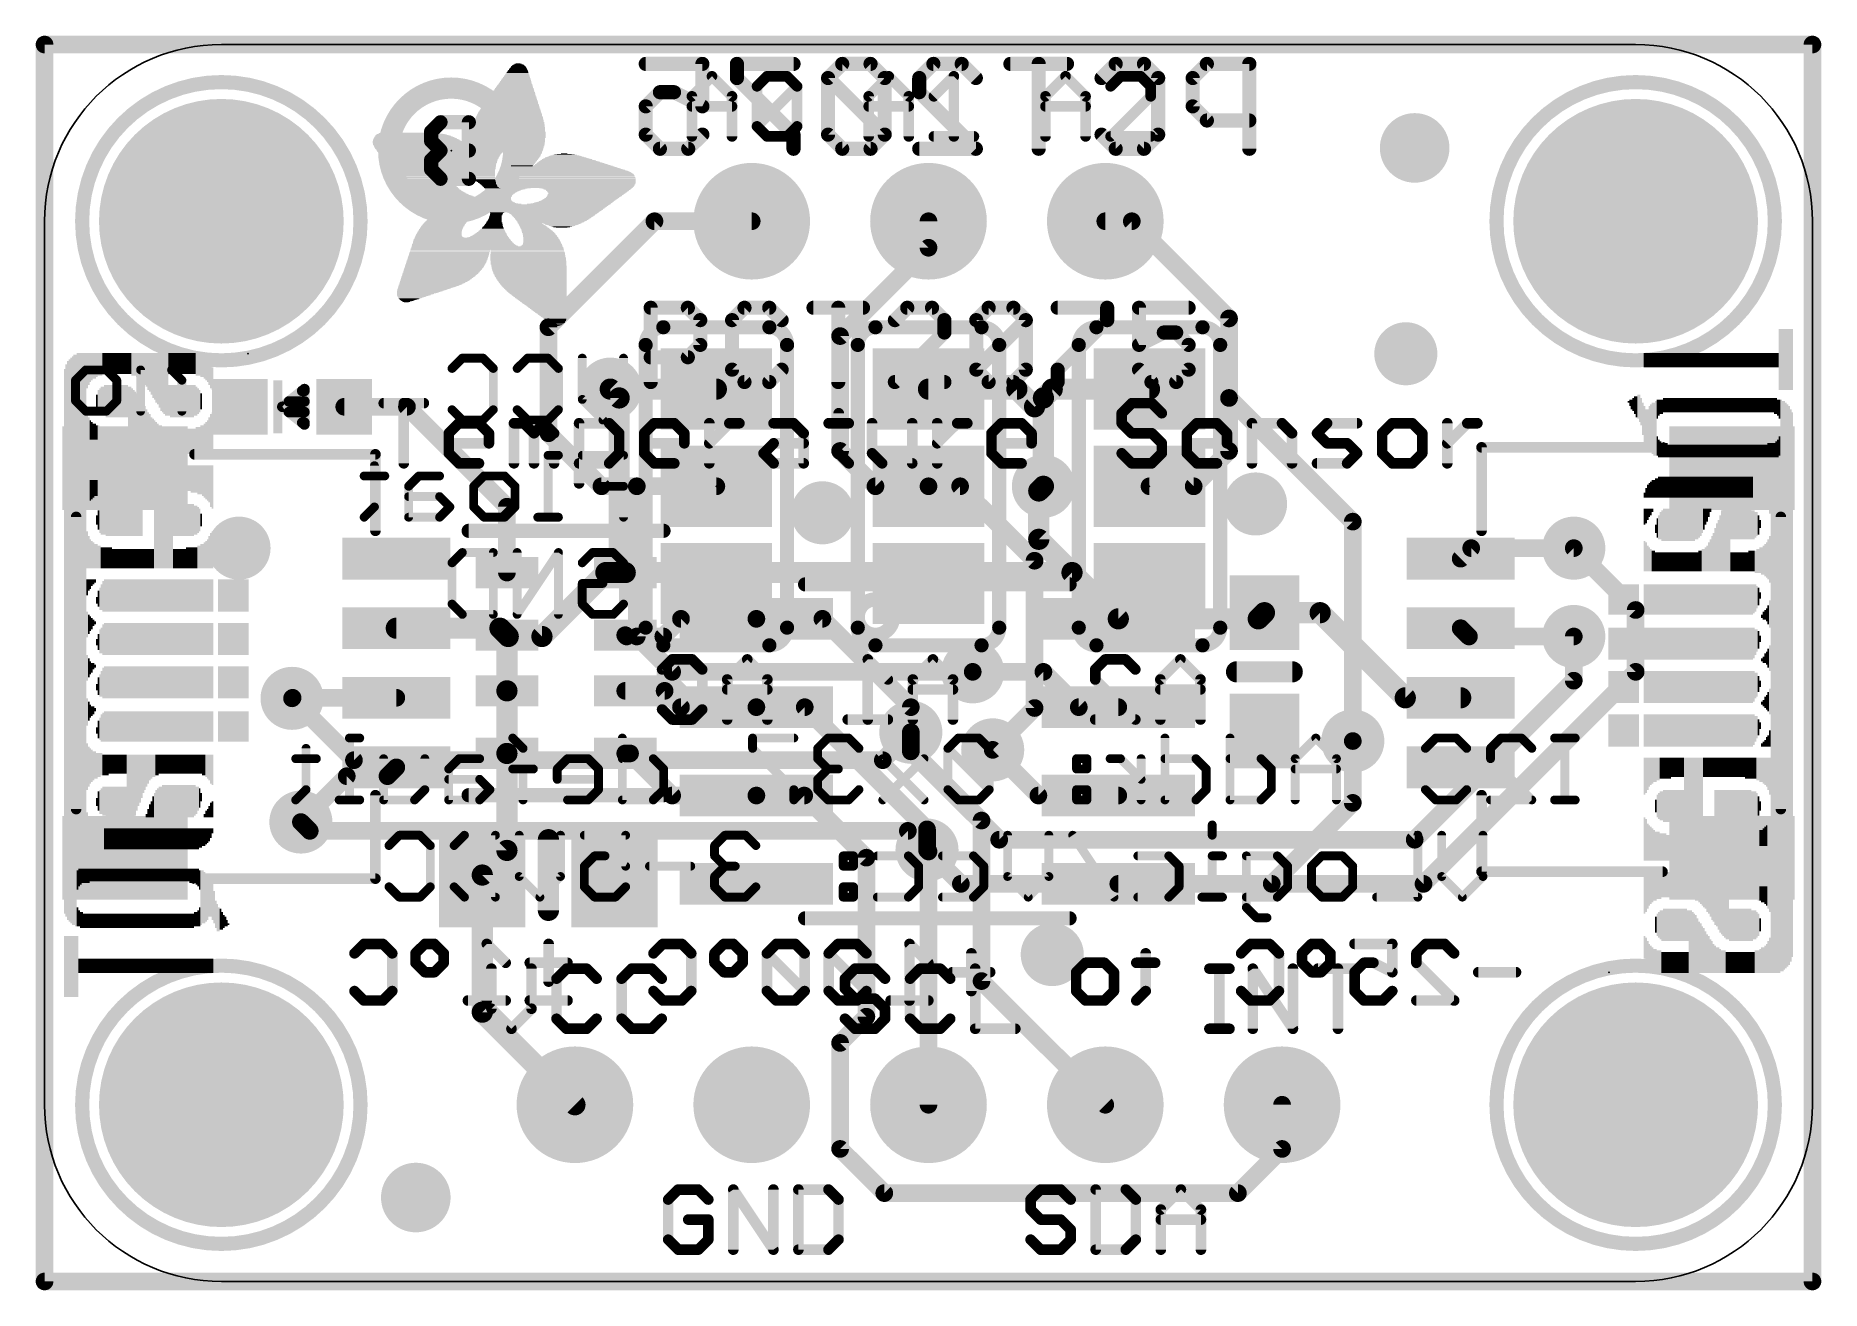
# Model space of a CAD drawing. Extents: x -0.1 to 25.5, y -0.1 to 17.9.
import ezdxf

# ---------------------------------------------------------------- set-up
doc = ezdxf.new("R2010")
doc.units = 0
for name, color, linetype in [('1', 12, 'CONTINUOUS'), ('16', 5, 'CONTINUOUS'), ('17', 110, 'CONTINUOUS'), ('18', 110, 'CONTINUOUS'), ('20', 53, 'CONTINUOUS'), ('21', 40, 'CONTINUOUS'), ('22', 6, 'CONTINUOUS'), ('24', 6, 'CONTINUOUS')]:
    doc.layers.add(name, color=color, linetype=linetype)

# ---------------------------------------------------------------- blocks, each defined once
blk = doc.blocks.new('RECT')
blk.add_solid([(-0.5, -0.5), (0.5, -0.5), (-0.5, 0.5), (0.5, 0.5)])
blk = doc.blocks.new('PIE')
at = {"const_width": 0.5}
blk.add_lwpolyline([(0, -0.25, 1), (0, 0.25, 1), (0, -0.25)], format="xyb", dxfattribs=at)
blk = doc.blocks.new('ROUNDP')
at = {"const_width": 0.5}
blk.add_lwpolyline([(0, -0.25, 1), (0, 0.25, 1), (0, -0.25)], format="xyb", dxfattribs=at)
blk = doc.blocks.new('ROUNDV')
at = {"const_width": 0.5}
blk.add_lwpolyline([(0, -0.25, 1), (0, 0.25, 1), (0, -0.25)], format="xyb", dxfattribs=at)

msp = doc.modelspace()

# ---------------------------------------------------------------- linework, layer by layer
at = {"layer": '1'}
for points, const_width in [([(0, 17.78), (25.4, 17.78)], 0.254), ([(0, 0), (0, 17.78)], 0.254), ([(25.4, 17.78), (25.4, 0)], 0.254), ([(8.255, 12.7), (8.128, 12.827)], 0.3048), ([(8.255, 10.19), (8.255, 12.7)], 0.3048), ([(4.306, 12.573), (5.207, 12.573)], 0.254), ([(5.207, 12.573), (6.643, 11.137)], 0.254), ([(14.284, 11.363), (14.351, 11.43)], 0.3048), ([(14.284, 11.363), (14.284, 10.668)], 0.3048), ([(6.643, 11.137), (6.643, 10.19)], 0.254), ([(15.427, 9.525), (14.284, 10.668)], 0.3048), ([(20.497, 10.541), (20.346, 10.39)], 0.254), ([(21.971, 10.541), (20.497, 10.541)], 0.254), ([(8.0651, 10.19), (7.1461, 9.271)], 0.3048), ([(8.255, 10.19), (8.0651, 10.19)], 0.3048), ([(8.343, 10.19), (8.255, 10.19)], 0.3048), ([(8.343, 10.19), (14.762, 10.19)], 0.3048), ([(14.762, 10.19), (15.427, 9.525)], 0.3048), ([(17.438, 9.525), (17.526, 9.613)], 0.3048), ([(18.327, 9.613), (17.526, 9.613)], 0.3048), ([(19.55, 8.39), (18.327, 9.613)], 0.3048), ([(5.054, 9.39), (6.543, 9.39)], 0.3048), ([(6.543, 9.39), (6.643, 9.29)], 0.3048), ([(9.144, 9.525), (8.89, 9.271)], 0.254), ([(10.227, 9.525), (9.144, 9.525)], 0.254), ([(11.176, 9.525), (10.227, 9.525)], 0.254), ([(12.446, 8.255), (11.176, 9.525)], 0.254), ([(15.427, 9.525), (17.438, 9.525)], 0.3048), ([(20.465, 9.271), (20.346, 9.39)], 0.254), ([(6.643, 8.49), (6.643, 9.29)], 0.3048), ([(6.662, 9.271), (6.643, 9.29)], 0.3048), ([(7.1461, 9.271), (6.662, 9.271)], 0.3048), ([(8.362, 9.271), (8.343, 9.29)], 0.254), ([(8.89, 9.271), (8.362, 9.271)], 0.254), ([(21.971, 9.271), (20.465, 9.271)], 0.254), ([(14.351, 8.763), (13.335, 8.763)], 0.254), ([(14.859, 8.255), (14.351, 8.763)], 0.254), ([(3.564, 8.39), (3.556, 8.382)], 0.254), ([(5.054, 8.39), (3.564, 8.39)], 0.254), ([(6.643, 8.49), (6.643, 7.59)], 0.3048), ([(8.909, 8.49), (8.343, 8.49)], 0.254), ([(9.144, 8.255), (8.909, 8.49)], 0.254), ([(20.346, 8.39), (19.55, 8.39)], 0.3048), ([(10.227, 8.255), (9.144, 8.255)], 0.254), ([(10.227, 8.255), (10.922, 8.255)], 0.254), ([(12.6786, 6.4984), (10.922, 8.255)], 0.254), ([(12.446, 7.8954), (12.446, 8.255)], 0.254), ([(15.427, 8.255), (14.859, 8.255)], 0.254), ([(12.446, 7.6414), (12.446, 7.8954)], 0.254), ([(6.643, 7.59), (6.643, 6.196)], 0.3048), ([(8.343, 7.59), (8.412, 7.59)], 0.254), ([(8.412, 7.59), (9.017, 6.985)], 0.254), ([(13.462, 6.6254), (12.446, 7.6414)], 0.254), ([(14.2788, 6.985), (13.6224, 7.6414)], 0.254), ([(18.796, 6.8794), (18.796, 7.7684)], 0.254), ([(5.054, 7.39), (4.927, 7.263)], 0.254), ([(3.683, 6.604), (4.342, 7.263)], 0.254), ([(4.927, 7.263), (4.342, 7.263)], 0.254), ([(9.017, 6.985), (10.227, 6.985)], 0.254), ([(10.227, 6.985), (10.9143, 6.985)], 0.254), ([(10.9143, 6.985), (11.8072, 6.0922)], 0.254), ([(15.427, 6.985), (14.2788, 6.985)], 0.254), ([(18.796, 6.8794), (17.6316, 5.715)], 0.254), ([(13.462, 6.6254), (13.462, 4.318)], 0.254), ([(12.6786, 6.2016), (12.6786, 6.4984)], 0.254), ([(6.643, 6.196), (6.289, 5.842)], 0.3048), ([(11.8072, 6.0922), (11.8072, 3.8062)], 0.254), ([(12.6786, 6.2016), (12.7, 6.1802)], 0.254), ([(12.7, 6.1802), (12.7, 2.54)], 0.254), ([(6.289, 5.842), (6.289, 3.871)], 0.3048), ([(15.427, 5.715), (17.6316, 5.715)], 0.254), ([(15.24, 2.54), (13.462, 4.318)], 0.254), ([(6.289, 3.871), (7.62, 2.54)], 0.3048), ([(11.8072, 3.8062), (11.43, 3.429)], 0.254), ([(11.43, 3.429), (11.43, 1.905)], 0.254), ([(17.78, 1.905), (17.78, 2.54)], 0.254), ([(11.43, 1.905), (12.065, 1.27)], 0.254), ([(17.145, 1.27), (17.78, 1.905)], 0.254), ([(12.065, 1.27), (17.145, 1.27)], 0.254), ([(25.4, 0), (0, 0)], 0.254)]:
    msp.add_lwpolyline(points, dxfattribs=dict(at, const_width=const_width))
for points, const_width in [([(0, 17.8435, 1), (0, 17.7165)], 0.127), ([(0.0635, 17.78, 1), (-0.0635, 17.78)], 0.127), ([(25.4635, 17.78, 1), (25.3365, 17.78)], 0.127), ([(25.4, 17.7165, 1), (25.4, 17.8435)], 0.127), ([(8.1819, 12.8809, 1), (8.0741, 12.7731)], 0.1524), ([(8.3312, 12.7, 1), (8.1788, 12.7)], 0.1524), ([(8.2011, 12.6461, 1), (8.3089, 12.7539)], 0.1524), ([(4.306, 12.6365, 1), (4.306, 12.5095)], 0.127), ([(5.2519, 12.6179, 1), (5.1621, 12.5281)], 0.127), ([(5.207, 12.5095, 1), (5.207, 12.6365)], 0.127), ([(14.4049, 11.3761, 1), (14.2971, 11.4839)], 0.1524), ([(14.3602, 11.363, 1), (14.2078, 11.363)], 0.1524), ([(14.2301, 11.4169, 1), (14.3379, 11.3091)], 0.1524), ([(6.7065, 11.137, 1), (6.5795, 11.137)], 0.127), ([(6.5981, 11.0921, 1), (6.6879, 11.1819)], 0.127), ([(14.3379, 10.7219, 1), (14.2301, 10.6141)], 0.1524), ([(14.2078, 10.668, 1), (14.3602, 10.668)], 0.1524), ([(20.497, 10.6045, 1), (20.497, 10.4775)], 0.127), ([(20.5419, 10.4961, 1), (20.4521, 10.5859)], 0.127), ([(21.971, 10.4775, 1), (21.971, 10.6045)], 0.127), ([(8.0651, 10.2662, 1), (8.0651, 10.1138)], 0.1524), ([(8.119, 10.1361, 1), (8.0112, 10.2439)], 0.1524), ([(8.255, 10.2662, 1), (8.255, 10.1138)], 0.1524), ([(8.1788, 10.19, 1), (8.3312, 10.19)], 0.1524), ([(8.255, 10.1138, 1), (8.255, 10.2662)], 0.1524), ([(8.343, 10.2662, 1), (8.343, 10.1138)], 0.1524), ([(8.343, 10.1138, 1), (8.343, 10.2662)], 0.1524), ([(14.8159, 10.2439, 1), (14.7081, 10.1361)], 0.1524), ([(14.762, 10.1138, 1), (14.762, 10.2662)], 0.1524), ([(20.3011, 10.4349, 1), (20.3909, 10.3451)], 0.127), ([(6.5795, 10.19, 1), (6.7065, 10.19)], 0.127), ([(17.526, 9.6892, 1), (17.526, 9.5368)], 0.1524), ([(17.5799, 9.5591, 1), (17.4721, 9.6669)], 0.1524), ([(18.3809, 9.6669, 1), (18.2731, 9.5591)], 0.1524), ([(18.327, 9.5368, 1), (18.327, 9.6892)], 0.1524), ([(5.054, 9.4662, 1), (5.054, 9.3138)], 0.1524), ([(6.5969, 9.4439, 1), (6.4891, 9.3361)], 0.1524), ([(6.543, 9.3138, 1), (6.543, 9.4662)], 0.1524), ([(9.144, 9.5885, 1), (9.144, 9.4615)], 0.127), ([(9.1889, 9.4801, 1), (9.0991, 9.5699)], 0.127), ([(10.227, 9.5885, 1), (10.227, 9.4615)], 0.127), ([(10.227, 9.4615, 1), (10.227, 9.5885)], 0.127), ([(11.2209, 9.5699, 1), (11.1311, 9.4801)], 0.127), ([(11.176, 9.4615, 1), (11.176, 9.5885)], 0.127), ([(15.427, 9.6012, 1), (15.427, 9.4488)], 0.1524), ([(15.3731, 9.4711, 1), (15.4809, 9.5789)], 0.1524), ([(15.3731, 9.4711, 1), (15.4809, 9.5789)], 0.1524), ([(17.3841, 9.5789, 1), (17.4919, 9.4711)], 0.1524), ([(17.438, 9.4488, 1), (17.438, 9.6012)], 0.1524), ([(20.3909, 9.4349, 1), (20.3011, 9.3451)], 0.127), ([(6.7192, 9.29, 1), (6.5668, 9.29)], 0.1524), ([(6.6969, 9.3439, 1), (6.5891, 9.2361)], 0.1524), ([(6.662, 9.3472, 1), (6.662, 9.1948)], 0.1524), ([(6.5891, 9.2361, 1), (6.6969, 9.3439)], 0.1524), ([(6.6081, 9.2171, 1), (6.7159, 9.3249)], 0.1524), ([(7.0922, 9.3249, 1), (7.2, 9.2171)], 0.1524), ([(7.1461, 9.1948, 1), (7.1461, 9.3472)], 0.1524), ([(8.3879, 9.3349, 1), (8.2981, 9.2451)], 0.127), ([(8.362, 9.3345, 1), (8.362, 9.2075)], 0.127), ([(8.3171, 9.2261, 1), (8.4069, 9.3159)], 0.127), ([(8.8451, 9.3159, 1), (8.9349, 9.2261)], 0.127), ([(8.89, 9.2075, 1), (8.89, 9.3345)], 0.127), ([(20.465, 9.3345, 1), (20.465, 9.2075)], 0.127), ([(20.4201, 9.2261, 1), (20.5099, 9.3159)], 0.127), ([(21.971, 9.2075, 1), (21.971, 9.3345)], 0.127), ([(13.335, 8.8265, 1), (13.335, 8.6995)], 0.127), ([(14.3959, 8.8079, 1), (14.3061, 8.7181)], 0.127), ([(14.351, 8.6995, 1), (14.351, 8.8265)], 0.127), ([(3.5111, 8.4269, 1), (3.6009, 8.3371)], 0.127), ([(3.564, 8.4535, 1), (3.564, 8.3265)], 0.127), ([(3.6089, 8.3451, 1), (3.5191, 8.4349)], 0.127), ([(5.054, 8.3265, 1), (5.054, 8.4535)], 0.127), ([(6.7192, 8.49, 1), (6.5668, 8.49)], 0.1524), ([(6.5668, 8.49, 1), (6.7192, 8.49)], 0.1524), ([(8.343, 8.5535, 1), (8.343, 8.4265)], 0.127), ([(8.9539, 8.5349, 1), (8.8641, 8.4451)], 0.127), ([(8.909, 8.4265, 1), (8.909, 8.5535)], 0.127), ([(19.55, 8.4662, 1), (19.55, 8.3138)], 0.1524), ([(19.4961, 8.3361, 1), (19.6039, 8.4439)], 0.1524), ([(20.346, 8.3138, 1), (20.346, 8.4662)], 0.1524), ([(9.144, 8.3185, 1), (9.144, 8.1915)], 0.127), ([(9.0991, 8.2101, 1), (9.1889, 8.2999)], 0.127), ([(10.227, 8.3185, 1), (10.227, 8.1915)], 0.127), ([(10.227, 8.1915, 1), (10.227, 8.3185)], 0.127), ([(10.9669, 8.2999, 1), (10.8771, 8.2101)], 0.127), ([(10.922, 8.1915, 1), (10.922, 8.3185)], 0.127), ([(12.5095, 8.255, 1), (12.3825, 8.255)], 0.127), ([(12.4011, 8.2101, 1), (12.4909, 8.2999)], 0.127), ([(14.859, 8.3185, 1), (14.859, 8.1915)], 0.127), ([(14.8141, 8.2101, 1), (14.9039, 8.2999)], 0.127), ([(15.427, 8.1915, 1), (15.427, 8.3185)], 0.127), ([(12.5095, 7.8954, 1), (12.3825, 7.8954)], 0.127), ([(12.3825, 7.8954, 1), (12.5095, 7.8954)], 0.127), ([(6.7192, 7.59, 1), (6.5668, 7.59)], 0.1524), ([(8.343, 7.6535, 1), (8.343, 7.5265)], 0.127), ([(8.4569, 7.6349, 1), (8.3671, 7.5451)], 0.127), ([(8.412, 7.5265, 1), (8.412, 7.6535)], 0.127), ([(12.4909, 7.6863, 1), (12.4011, 7.5965)], 0.127), ([(12.3825, 7.6414, 1), (12.5095, 7.6414)], 0.127), ([(13.6673, 7.6863, 1), (13.5775, 7.5965)], 0.127), ([(18.8595, 7.7684, 1), (18.7325, 7.7684)], 0.127), ([(5.0989, 7.3451, 1), (5.0091, 7.4349)], 0.127), ([(6.5668, 7.59, 1), (6.7192, 7.59)], 0.1524), ([(4.342, 7.3265, 1), (4.342, 7.1995)], 0.127), ([(4.3869, 7.2181, 1), (4.2971, 7.3079)], 0.127), ([(4.8821, 7.3079, 1), (4.9719, 7.2181)], 0.127), ([(4.927, 7.1995, 1), (4.927, 7.3265)], 0.127), ([(9.017, 7.0485, 1), (9.017, 6.9215)], 0.127), ([(8.9721, 6.9401, 1), (9.0619, 7.0299)], 0.127), ([(10.227, 7.0485, 1), (10.227, 6.9215)], 0.127), ([(10.227, 6.9215, 1), (10.227, 7.0485)], 0.127), ([(10.9592, 7.0299, 1), (10.8694, 6.9401)], 0.127), ([(10.9143, 6.9215, 1), (10.9143, 7.0485)], 0.127), ([(14.2788, 7.0485, 1), (14.2788, 6.9215)], 0.127), ([(14.2339, 6.9401, 1), (14.3237, 7.0299)], 0.127), ([(15.427, 6.9215, 1), (15.427, 7.0485)], 0.127), ([(18.7325, 6.8794, 1), (18.8595, 6.8794)], 0.127), ([(18.8409, 6.8345, 1), (18.7511, 6.9243)], 0.127), ([(3.6381, 6.6489, 1), (3.7279, 6.5591)], 0.127), ([(13.5255, 6.6254, 1), (13.3985, 6.6254)], 0.127), ([(13.4171, 6.5805, 1), (13.5069, 6.6703)], 0.127), ([(12.7421, 6.4984, 1), (12.6151, 6.4984)], 0.127), ([(12.6337, 6.4535, 1), (12.7235, 6.5433)], 0.127), ([(6.5668, 6.196, 1), (6.7192, 6.196)], 0.1524), ([(6.6969, 6.1421, 1), (6.5891, 6.2499)], 0.1524), ([(11.8706, 6.0922, 1), (11.7437, 6.0922)], 0.127), ([(11.7622, 6.0472, 1), (11.8521, 6.1371)], 0.127), ([(12.7235, 6.2465, 1), (12.6337, 6.1567)], 0.127), ([(12.6151, 6.2016, 1), (12.7421, 6.2016)], 0.127), ([(12.7635, 6.1802, 1), (12.6365, 6.1802)], 0.127), ([(12.6551, 6.1353, 1), (12.7449, 6.2251)], 0.127), ([(6.3652, 5.842, 1), (6.2128, 5.842)], 0.1524), ([(6.2351, 5.8959, 1), (6.3429, 5.7881)], 0.1524), ([(15.427, 5.7785, 1), (15.427, 5.6515)], 0.127), ([(17.5867, 5.7599, 1), (17.6765, 5.6701)], 0.127), ([(17.6316, 5.6515, 1), (17.6316, 5.7785)], 0.127), ([(13.5069, 4.3629, 1), (13.4171, 4.2731)], 0.127), ([(13.3985, 4.318, 1), (13.5255, 4.318)], 0.127), ([(6.3429, 3.9249, 1), (6.2351, 3.8171)], 0.1524), ([(6.2128, 3.871, 1), (6.3652, 3.871)], 0.1524), ([(11.7437, 3.8062, 1), (11.8706, 3.8062)], 0.127), ([(11.8521, 3.7612, 1), (11.7622, 3.8511)], 0.127), ([(11.4935, 3.429, 1), (11.3665, 3.429)], 0.127), ([(11.3851, 3.4739, 1), (11.4749, 3.3841)], 0.127), ([(7.5661, 2.4861, 1), (7.6739, 2.5939)], 0.1524), ([(12.6365, 2.54, 1), (12.7635, 2.54)], 0.127), ([(15.1951, 2.4951, 1), (15.2849, 2.5849)], 0.127), ([(17.8435, 2.54, 1), (17.7165, 2.54)], 0.127), ([(11.4749, 1.9499, 1), (11.3851, 1.8601)], 0.127), ([(11.3665, 1.905, 1), (11.4935, 1.905)], 0.127), ([(17.7165, 1.905, 1), (17.8435, 1.905)], 0.127), ([(17.8249, 1.8601, 1), (17.7351, 1.9499)], 0.127), ([(12.065, 1.3335, 1), (12.065, 1.2065)], 0.127), ([(12.0201, 1.2251, 1), (12.1099, 1.3149)], 0.127), ([(17.1001, 1.3149, 1), (17.1899, 1.2251)], 0.127), ([(17.145, 1.2065, 1), (17.145, 1.3335)], 0.127), ([(0, 0.0635, 1), (0, -0.0635)], 0.127), ([(-0.0635, 0, 1), (0.0635, 0)], 0.127), ([(25.3365, 0, 1), (25.4635, 0)], 0.127), ([(25.4, -0.0635, 1), (25.4, 0.0635)], 0.127)]:
    msp.add_lwpolyline(points, format="xyb", dxfattribs=dict(at, const_width=const_width))
at = {"layer": '16'}
for points, const_width in [([(0, 17.78), (25.4, 17.78)], 0.254), ([(0, 0), (0, 17.78)], 0.254), ([(25.4, 17.78), (25.4, 0)], 0.254), ([(7.239, 13.716), (8.763, 15.24)], 0.254), ([(8.763, 15.24), (10.16, 15.24)], 0.254), ([(12.7, 14.859), (12.7, 15.24)], 0.254), ([(15.621, 15.24), (15.24, 15.24)], 0.254), ([(17.018, 13.843), (15.621, 15.24)], 0.254), ([(11.43, 13.589), (12.7, 14.859)], 0.254), ([(17.018, 12.7), (17.018, 13.843)], 0.254), ([(7.239, 12.192), (7.239, 13.716)], 0.254), ([(11.43, 11.938), (11.43, 13.589)], 0.254), ([(9.652, 12.827), (8.128, 12.827)], 0.3048), ([(13.97, 12.827), (12.7, 12.827)], 0.3048), ([(14.224, 12.573), (13.97, 12.827)], 0.3048), ([(14.224, 12.573), (14.351, 12.7)], 0.3048), ([(14.351, 12.7), (14.478, 12.827)], 0.3048), ([(14.351, 11.43), (14.351, 12.7)], 0.3048), ([(14.478, 12.827), (15.875, 12.827)], 0.3048), ([(17.018, 11.938), (17.018, 12.7)], 0.254), ([(18.796, 10.922), (17.018, 12.7)], 0.254), ([(8.001, 11.43), (7.239, 12.192)], 0.254), ([(11.938, 11.43), (11.43, 11.938)], 0.254), ([(16.51, 11.43), (17.018, 11.938)], 0.254), ([(8.509, 11.43), (8.001, 11.43)], 0.254), ([(9.652, 11.43), (8.509, 11.43)], 0.254), ([(8.509, 9.271), (8.509, 11.43)], 0.254), ([(12.7, 11.43), (11.938, 11.43)], 0.254), ([(13.1543, 11.43), (12.7, 11.43)], 0.254), ([(14.224, 10.3603), (13.1543, 11.43)], 0.254), ([(15.875, 11.43), (16.51, 11.43)], 0.254), ([(18.796, 7.7684), (18.796, 10.922)], 0.254), ([(21.971, 10.541), (22.86, 9.652)], 0.254), ([(14.224, 10.3603), (14.224, 8.243)], 0.254), ([(22.86, 9.652), (22.86, 8.763)], 0.254), ([(9.017, 8.763), (8.509, 9.271)], 0.254), ([(21.971, 9.271), (21.971, 8.636)], 0.254), ([(13.335, 8.763), (9.017, 8.763)], 0.254), ([(21.971, 8.636), (19.685, 6.35)], 0.254), ([(22.86, 8.763), (19.812, 5.715)], 0.254), ([(3.556, 8.382), (4.445, 7.493)], 0.254), ([(13.6224, 7.6414), (14.224, 8.243)], 0.254), ([(12.0436, 7.493), (12.446, 7.8954)], 0.254), ([(12.446, 7.8954), (12.446, 7.62)], 0.254), ([(13.716, 6.35), (12.446, 7.62)], 0.254), ([(4.445, 7.493), (12.0436, 7.493)], 0.254), ([(3.683, 6.604), (3.81, 6.477)], 0.254), ([(12.4032, 6.477), (3.81, 6.477)], 0.254), ([(12.6786, 6.2016), (12.4032, 6.477)], 0.254), ([(19.685, 6.35), (13.716, 6.35)], 0.254), ([(12.6786, 6.2016), (13.1652, 5.715)], 0.254), ([(19.812, 5.715), (13.1652, 5.715)], 0.254), ([(25.4, 0), (0, 0)], 0.254)]:
    msp.add_lwpolyline(points, dxfattribs=dict(at, const_width=const_width))
for points, const_width in [([(0, 17.8435, 1), (0, 17.7165)], 0.127), ([(0.0635, 17.78, 1), (-0.0635, 17.78)], 0.127), ([(25.4635, 17.78, 1), (25.3365, 17.78)], 0.127), ([(25.4, 17.7165, 1), (25.4, 17.8435)], 0.127), ([(8.763, 15.3035, 1), (8.763, 15.1765)], 0.127), ([(8.8079, 15.1951, 1), (8.7181, 15.2849)], 0.127), ([(10.16, 15.1765, 1), (10.16, 15.3035)], 0.127), ([(12.7635, 15.24, 1), (12.6365, 15.24)], 0.127), ([(15.24, 15.3035, 1), (15.24, 15.1765)], 0.127), ([(15.6659, 15.2849, 1), (15.5761, 15.1951)], 0.127), ([(15.621, 15.1765, 1), (15.621, 15.3035)], 0.127), ([(12.6365, 14.859, 1), (12.7635, 14.859)], 0.127), ([(12.7449, 14.8141, 1), (12.6551, 14.9039)], 0.127), ([(17.0815, 13.843, 1), (16.9545, 13.843)], 0.127), ([(16.9731, 13.7981, 1), (17.0629, 13.8879)], 0.127), ([(7.3025, 13.716, 1), (7.1755, 13.716)], 0.127), ([(7.1941, 13.7609, 1), (7.2839, 13.6711)], 0.127), ([(11.4935, 13.589, 1), (11.3665, 13.589)], 0.127), ([(11.3851, 13.6339, 1), (11.4749, 13.5441)], 0.127), ([(8.128, 12.9032, 1), (8.128, 12.7508)], 0.1524), ([(9.652, 12.7508, 1), (9.652, 12.9032)], 0.1524), ([(12.7, 12.9032, 1), (12.7, 12.7508)], 0.1524), ([(14.0239, 12.8809, 1), (13.9161, 12.7731)], 0.1524), ([(13.97, 12.7508, 1), (13.97, 12.9032)], 0.1524), ([(14.4272, 12.7, 1), (14.2748, 12.7)], 0.1524), ([(14.2971, 12.7539, 1), (14.4049, 12.6461)], 0.1524), ([(14.4049, 12.6461, 1), (14.2971, 12.7539)], 0.1524), ([(14.478, 12.9032, 1), (14.478, 12.7508)], 0.1524), ([(14.5319, 12.7731, 1), (14.4241, 12.8809)], 0.1524), ([(15.875, 12.7508, 1), (15.875, 12.9032)], 0.1524), ([(14.1701, 12.6269, 1), (14.2779, 12.5191)], 0.1524), ([(14.1701, 12.5191, 1), (14.2779, 12.6269)], 0.1524), ([(17.0815, 12.7, 1), (16.9545, 12.7)], 0.127), ([(17.0629, 12.7449, 1), (16.9731, 12.6551)], 0.127), ([(16.9545, 12.7, 1), (17.0815, 12.7)], 0.127), ([(7.2839, 12.2369, 1), (7.1941, 12.1471)], 0.127), ([(7.1755, 12.192, 1), (7.3025, 12.192)], 0.127), ([(11.4749, 11.9829, 1), (11.3851, 11.8931)], 0.127), ([(17.0629, 11.8931, 1), (16.9731, 11.9829)], 0.127), ([(11.3665, 11.938, 1), (11.4935, 11.938)], 0.127), ([(16.9545, 11.938, 1), (17.0815, 11.938)], 0.127), ([(8.001, 11.4935, 1), (8.001, 11.3665)], 0.127), ([(8.509, 11.4935, 1), (8.509, 11.3665)], 0.127), ([(8.5725, 11.43, 1), (8.4455, 11.43)], 0.127), ([(8.509, 11.3665, 1), (8.509, 11.4935)], 0.127), ([(9.652, 11.3665, 1), (9.652, 11.4935)], 0.127), ([(11.938, 11.4935, 1), (11.938, 11.3665)], 0.127), ([(12.7, 11.4935, 1), (12.7, 11.3665)], 0.127), ([(12.7, 11.3665, 1), (12.7, 11.4935)], 0.127), ([(13.1992, 11.4749, 1), (13.1094, 11.3851)], 0.127), ([(13.1543, 11.3665, 1), (13.1543, 11.4935)], 0.127), ([(15.875, 11.4935, 1), (15.875, 11.3665)], 0.127), ([(16.51, 11.3665, 1), (16.51, 11.4935)], 0.127), ([(7.9561, 11.3851, 1), (8.0459, 11.4749)], 0.127), ([(11.8931, 11.3851, 1), (11.9829, 11.4749)], 0.127), ([(14.2748, 11.43, 1), (14.4272, 11.43)], 0.1524), ([(16.4651, 11.4749, 1), (16.5549, 11.3851)], 0.127), ([(18.8595, 10.922, 1), (18.7325, 10.922)], 0.127), ([(18.7511, 10.8771, 1), (18.8409, 10.9669)], 0.127), ([(22.0159, 10.5859, 1), (21.9261, 10.4961)], 0.127), ([(14.2875, 10.3603, 1), (14.1605, 10.3603)], 0.127), ([(14.1791, 10.3154, 1), (14.2689, 10.4052)], 0.127), ([(22.9235, 9.652, 1), (22.7965, 9.652)], 0.127), ([(22.8151, 9.6071, 1), (22.9049, 9.6969)], 0.127), ([(8.5539, 9.3159, 1), (8.4641, 9.2261)], 0.127), ([(8.4455, 9.271, 1), (8.5725, 9.271)], 0.127), ([(22.0345, 9.271, 1), (21.9075, 9.271)], 0.127), ([(9.017, 8.8265, 1), (9.017, 8.6995)], 0.127), ([(8.9721, 8.7181, 1), (9.0619, 8.8079)], 0.127), ([(13.335, 8.6995, 1), (13.335, 8.8265)], 0.127), ([(22.0159, 8.5911, 1), (21.9261, 8.6809)], 0.127), ([(22.7965, 8.763, 1), (22.9235, 8.763)], 0.127), ([(22.9049, 8.7181, 1), (22.8151, 8.8079)], 0.127), ([(3.6009, 8.4269, 1), (3.5111, 8.3371)], 0.127), ([(21.9075, 8.636, 1), (22.0345, 8.636)], 0.127), ([(14.1605, 8.243, 1), (14.2875, 8.243)], 0.127), ([(14.2689, 8.1981, 1), (14.1791, 8.2879)], 0.127), ([(12.5095, 7.8954, 1), (12.3825, 7.8954)], 0.127), ([(12.4909, 7.8505, 1), (12.4011, 7.9403)], 0.127), ([(12.4909, 7.6649, 1), (12.4011, 7.5751)], 0.127), ([(13.5775, 7.6863, 1), (13.6673, 7.5965)], 0.127), ([(18.7325, 7.7684, 1), (18.8595, 7.7684)], 0.127), ([(4.445, 7.5565, 1), (4.445, 7.4295)], 0.127), ([(4.4001, 7.4481, 1), (4.4899, 7.5379)], 0.127), ([(11.9987, 7.5379, 1), (12.0885, 7.4481)], 0.127), ([(12.0436, 7.4295, 1), (12.0436, 7.5565)], 0.127), ([(12.3825, 7.62, 1), (12.5095, 7.62)], 0.127), ([(3.7279, 6.6489, 1), (3.6381, 6.5591)], 0.127), ([(3.81, 6.5405, 1), (3.81, 6.4135)], 0.127), ([(3.7651, 6.4321, 1), (3.8549, 6.5219)], 0.127), ([(12.4481, 6.5219, 1), (12.3583, 6.4321)], 0.127), ([(12.4032, 6.4135, 1), (12.4032, 6.5405)], 0.127), ([(13.716, 6.4135, 1), (13.716, 6.2865)], 0.127), ([(13.6711, 6.3051, 1), (13.7609, 6.3949)], 0.127), ([(19.6401, 6.3949, 1), (19.7299, 6.3051)], 0.127), ([(19.685, 6.2865, 1), (19.685, 6.4135)], 0.127), ([(12.7235, 6.2465, 1), (12.6337, 6.1567)], 0.127), ([(12.6337, 6.1567, 1), (12.7235, 6.2465)], 0.127), ([(13.1652, 5.7785, 1), (13.1652, 5.6515)], 0.127), ([(13.1203, 5.6701, 1), (13.2101, 5.7599)], 0.127), ([(19.7671, 5.7599, 1), (19.8569, 5.6701)], 0.127), ([(19.812, 5.6515, 1), (19.812, 5.7785)], 0.127), ([(0, 0.0635, 1), (0, -0.0635)], 0.127), ([(-0.0635, 0, 1), (0.0635, 0)], 0.127), ([(25.3365, 0, 1), (25.4635, 0)], 0.127), ([(25.4, -0.0635, 1), (25.4, 0.0635)], 0.127)]:
    msp.add_lwpolyline(points, format="xyb", dxfattribs=dict(at, const_width=const_width))
at = {"layer": '20'}
for p, q in [((22.86, 17.78), (2.54, 17.78)), ((0, 15.24), (0, 2.54)), ((25.4, 2.54), (25.4, 15.24)), ((2.54, 0), (22.86, 0))]:
    msp.add_line(p, q, dxfattribs=at)
for centre, start, end in [((2.54, 15.24), 90, 180), ((22.86, 15.24), 0, 90), ((2.54, 2.54), 180, 270), ((22.86, 2.54), 270, 0)]:
    msp.add_arc(centre, 2.54, start, end, dxfattribs=at)
at = {"layer": '21'}
for points, const_width in [([(2.54, 13.24, 1), (2.54, 17.24, 1), (2.54, 13.24)], 0.2032), ([(9.6157, 17.3505, 1), (9.5619, 17.2966)], 0.0762), ([(9.6157, 17.2966, 1), (9.5619, 17.3505)], 0.0762), ([(10.2743, 17.1795, 1), (10.1981, 17.1795)], 0.0762), ([(10.2093, 17.2064, 1), (10.2631, 17.1525)], 0.0762), ([(10.3803, 17.3616, 1), (10.3803, 17.2854)], 0.0762), ([(10.4072, 17.2966, 1), (10.3533, 17.3505)], 0.0762), ([(10.6953, 17.3505, 1), (10.6414, 17.2966)], 0.0762), ([(10.6684, 17.2854, 1), (10.6684, 17.3616)], 0.0762), ([(10.8505, 17.1795, 1), (10.7743, 17.1795)], 0.0762), ([(10.8394, 17.1525, 1), (10.7855, 17.2064)], 0.0762), ([(10.7855, 17.1525, 1), (10.8394, 17.2064)], 0.0762), ([(12.1557, 17.3505, 1), (12.1019, 17.2966)], 0.0762), ([(12.1557, 17.2966, 1), (12.1019, 17.3505)], 0.0762), ([(13.1024, 17.3235, 1), (13.0262, 17.3235)], 0.0762), ([(13.0913, 17.2966, 1), (13.0374, 17.3505)], 0.0762), ([(14.6957, 17.3505, 1), (14.6419, 17.2966)], 0.0762), ([(14.6957, 17.2966, 1), (14.6419, 17.3505)], 0.0762), ([(15.2893, 17.2064, 1), (15.3431, 17.1525)], 0.0762), ([(15.4603, 17.3616, 1), (15.4603, 17.2854)], 0.0762), ([(15.4872, 17.2966, 1), (15.4333, 17.3505)], 0.0762), ([(15.7753, 17.3505, 1), (15.7214, 17.2966)], 0.0762), ([(15.7484, 17.2854, 1), (15.7484, 17.3616)], 0.0762), ([(15.9305, 17.1795, 1), (15.8543, 17.1795)], 0.0762), ([(15.8655, 17.1525, 1), (15.9194, 17.2064)], 0.0762), ([(22.86, 13.24, 1), (22.86, 17.24, 1), (22.86, 13.24)], 0.2032), ([(9.2737, 17.0624, 1), (9.3276, 17.0085)], 0.0762), ([(9.3388, 17.0354, 1), (9.2626, 17.0354)], 0.0762), ([(9.3007, 16.9295, 1), (9.3007, 16.8533)], 0.0762), ([(9.915, 17.0354, 1), (9.8388, 17.0354)], 0.0762), ([(9.85, 17.0085, 1), (9.9038, 17.0624)], 0.0762), ([(9.8769, 16.8533, 1), (9.8769, 16.9295)], 0.0762), ([(11.8137, 17.0624, 1), (11.8676, 17.0085)], 0.0762), ([(11.8788, 17.0354, 1), (11.8026, 17.0354)], 0.0762), ([(11.8407, 16.9295, 1), (11.8407, 16.8533)], 0.0762), ([(12.455, 17.0354, 1), (12.3788, 17.0354)], 0.0762), ([(12.39, 17.0085, 1), (12.4438, 17.0624)], 0.0762), ([(12.4169, 16.8533, 1), (12.4169, 16.9295)], 0.0762), ([(12.7493, 17.0624, 1), (12.8031, 17.0085)], 0.0762), ([(14.3537, 17.0624, 1), (14.4076, 17.0085)], 0.0762), ([(14.4188, 17.0354, 1), (14.3426, 17.0354)], 0.0762), ([(14.3807, 16.9295, 1), (14.3807, 16.8533)], 0.0762), ([(14.995, 17.0354, 1), (14.9188, 17.0354)], 0.0762), ([(14.93, 17.0085, 1), (14.9838, 17.0624)], 0.0762), ([(14.9569, 16.8533, 1), (14.9569, 16.9295)], 0.0762), ([(15.8543, 17.0354, 1), (15.9305, 17.0354)], 0.0762), ([(15.9194, 17.0085, 1), (15.8655, 17.0624)], 0.0762), ([(10.2631, 16.6302, 1), (10.2093, 16.5763)], 0.0762), ([(10.8394, 16.5763, 1), (10.7855, 16.6302)], 0.0762), ([(9.2626, 16.4592, 1), (9.3388, 16.4592)], 0.0762), ([(9.8388, 16.4592, 1), (9.915, 16.4592)], 0.0762), ([(10.2093, 16.6302, 1), (10.2631, 16.5763)], 0.0762), ([(10.1981, 16.6033, 1), (10.2743, 16.6033)], 0.0762), ([(10.3803, 16.4973, 1), (10.3803, 16.4211)], 0.0762), ([(10.3533, 16.4323, 1), (10.4072, 16.4861)], 0.0762), ([(10.6414, 16.4861, 1), (10.6953, 16.4323)], 0.0762), ([(10.6684, 16.4211, 1), (10.6684, 16.4973)], 0.0762), ([(10.7743, 16.6033, 1), (10.8505, 16.6033)], 0.0762), ([(11.8026, 16.4592, 1), (11.8788, 16.4592)], 0.0762), ([(12.3788, 16.4592, 1), (12.455, 16.4592)], 0.0762), ([(12.7762, 16.4973, 1), (12.7762, 16.4211)], 0.0762), ([(13.0262, 16.4592, 1), (13.1024, 16.4592)], 0.0762), ([(13.3524, 16.4211, 1), (13.3524, 16.4973)], 0.0762), ([(14.3426, 16.4592, 1), (14.4188, 16.4592)], 0.0762), ([(14.9188, 16.4592, 1), (14.995, 16.4592)], 0.0762), ([(15.3162, 16.4973, 1), (15.3162, 16.4211)], 0.0762), ([(15.2893, 16.4861, 1), (15.3431, 16.4323)], 0.0762), ([(15.8924, 16.4211, 1), (15.8924, 16.4973)], 0.0762), ([(8.7595, 13.9963, 1), (8.6579, 13.9963)], 0.1016), ([(8.7087, 14.0471, 1), (8.7087, 13.9455)], 0.1016), ([(9.2785, 14.0322, 1), (9.2066, 13.9604)], 0.1016), ([(9.2426, 13.9455, 1), (9.2426, 14.0471)], 0.1016), ([(9.4713, 13.8184, 1), (9.3697, 13.8184)], 0.1016), ([(9.3846, 13.7824, 1), (9.4564, 13.8543)], 0.1016), ([(9.9289, 13.8184, 1), (9.8273, 13.8184)], 0.1016), ([(9.8422, 13.8543, 1), (9.914, 13.7824)], 0.1016), ([(10.0561, 14.0471, 1), (10.0561, 13.9455)], 0.1016), ([(10.092, 13.9604, 1), (10.0201, 14.0322)], 0.1016), ([(10.4479, 14.0322, 1), (10.376, 13.9604)], 0.1016), ([(10.412, 13.9455, 1), (10.412, 14.0471)], 0.1016), ([(10.554, 13.7824, 1), (10.6258, 13.8543)], 0.1016), ([(11.0475, 14.0471, 1), (11.0475, 13.9455)], 0.1016), ([(11.4542, 13.9963, 1), (11.3526, 13.9963)], 0.1016), ([(11.7593, 13.9455, 1), (11.7593, 14.0471)], 0.1016), ([(12.181, 13.8543, 1), (12.2528, 13.7824)], 0.1016), ([(12.3948, 14.0471, 1), (12.3948, 13.9455)], 0.1016), ([(12.4308, 13.9604, 1), (12.3589, 14.0322)], 0.1016), ([(12.7867, 14.0322, 1), (12.7148, 13.9604)], 0.1016), ([(12.7508, 13.9455, 1), (12.7508, 14.0471)], 0.1016), ([(12.9795, 13.8184, 1), (12.8779, 13.8184)], 0.1016), ([(12.8928, 13.7824, 1), (12.9646, 13.8543)], 0.1016), ([(13.4371, 13.8184, 1), (13.3355, 13.8184)], 0.1016), ([(13.3504, 13.8543, 1), (13.4222, 13.7824)], 0.1016), ([(13.5642, 14.0471, 1), (13.5642, 13.9455)], 0.1016), ([(13.6002, 13.9604, 1), (13.5283, 14.0322)], 0.1016), ([(13.9561, 14.0322, 1), (13.8842, 13.9604)], 0.1016), ([(13.9201, 13.9455, 1), (13.9201, 14.0471)], 0.1016), ([(14.1489, 13.8184, 1), (14.0473, 13.8184)], 0.1016), ([(14.134, 13.7824, 1), (14.0622, 13.8543)], 0.1016), ([(14.0622, 13.7824, 1), (14.134, 13.8543)], 0.1016), ([(14.5557, 14.0471, 1), (14.5557, 13.9455)], 0.1016), ([(15.3183, 13.9963, 1), (15.2167, 13.9963)], 0.1016), ([(15.2167, 13.8184, 1), (15.3183, 13.8184)], 0.1016), ([(15.3034, 13.7824, 1), (15.2316, 13.8543)], 0.1016), ([(15.2675, 13.9455, 1), (15.2675, 14.0471)], 0.1016), ([(15.7251, 14.0471, 1), (15.7251, 13.9455)], 0.1016), ([(15.7759, 13.9963, 1), (15.6743, 13.9963)], 0.1016), ([(16.4369, 13.9455, 1), (16.4369, 14.0471)], 0.1016), ([(12.8779, 13.6404, 1), (12.9795, 13.6404)], 0.1016), ([(12.9646, 13.6045, 1), (12.8928, 13.6763)], 0.1016), ([(16.081, 13.6912, 1), (16.081, 13.5896)], 0.1016), ([(16.1037, 13.595, 1), (16.0583, 13.6858)], 0.1016), ([(16.2949, 13.6763, 1), (16.223, 13.6045)], 0.1016), ([(16.2589, 13.5896, 1), (16.2589, 13.6912)], 0.1016), ([(8.7087, 13.3353, 1), (8.7087, 13.2337)], 0.1016), ([(9.2066, 13.3204, 1), (9.2785, 13.2486)], 0.1016), ([(9.2426, 13.2337, 1), (9.2426, 13.3353)], 0.1016), ([(9.3697, 13.4625, 1), (9.4713, 13.4625)], 0.1016), ([(9.4564, 13.4265, 1), (9.3846, 13.4984)], 0.1016), ([(15.7024, 13.5079, 1), (15.7478, 13.417)], 0.1016), ([(15.6743, 13.4625, 1), (15.7759, 13.4625)], 0.1016), ([(16.4877, 13.4625, 1), (16.3861, 13.4625)], 0.1016), ([(16.401, 13.4265, 1), (16.4728, 13.4984)], 0.1016), ([(0.5928, 13.1344, 1), (0.5928, 13.0709)], 0.0635), ([(0.6152, 13.0802, 1), (0.5703, 13.1251)], 0.0635), ([(0.9118, 13.1251, 1), (0.8669, 13.0802)], 0.0635), ([(0.8894, 13.0709, 1), (0.8894, 13.1344)], 0.0635), ([(1.38, 13.1344, 1), (1.38, 13.0709)], 0.0635), ([(1.4118, 13.1027, 1), (1.3483, 13.1027)], 0.0635), ([(1.8473, 13.1251, 1), (1.8024, 13.0802)], 0.0635), ([(1.8249, 13.0709, 1), (1.8249, 13.1344)], 0.0635), ([(9.914, 13.1425, 1), (9.8422, 13.0706)], 0.1016), ([(9.8273, 13.1066, 1), (9.9289, 13.1066)], 0.1016), ([(10.6258, 13.0706, 1), (10.554, 13.1425)], 0.1016), ([(13.4222, 13.1425, 1), (13.3504, 13.0706)], 0.1016), ([(13.3504, 13.1425, 1), (13.4222, 13.0706)], 0.1016), ([(13.3355, 13.1066, 1), (13.4371, 13.1066)], 0.1016), ([(14.0473, 13.1066, 1), (14.1489, 13.1066)], 0.1016), ([(14.134, 13.0706, 1), (14.0622, 13.1425)], 0.1016), ([(14.6065, 13.1066, 1), (14.5049, 13.1066)], 0.1016), ([(14.5198, 13.1425, 1), (14.5916, 13.0706)], 0.1016), ([(15.761, 13.1425, 1), (15.6892, 13.0706)], 0.1016), ([(16.3861, 13.1066, 1), (16.4877, 13.1066)], 0.1016), ([(16.4728, 13.0706, 1), (16.401, 13.1425)], 0.1016), ([(0.4763, 12.9544, 1), (0.4128, 12.9544)], 0.0635), ([(0.422, 12.9768, 1), (0.467, 12.9319)], 0.0635), ([(1.0694, 12.9544, 1), (1.0059, 12.9544)], 0.0635), ([(1.0152, 12.9319, 1), (1.0601, 12.9768)], 0.0635), ([(2.0049, 12.9544, 1), (1.9414, 12.9544)], 0.0635), ([(1.9507, 12.9319, 1), (1.9956, 12.9768)], 0.0635), ([(3.7021, 12.8397, 1), (3.7021, 12.7635)], 0.0762), ([(3.7719, 12.827, 1), (3.6957, 12.827)], 0.0762), ([(3.7576, 12.7972, 1), (3.71, 12.8568)], 0.0762), ([(3.7338, 12.7635, 1), (3.7338, 12.8397)], 0.0762), ([(8.6579, 12.9286, 1), (8.7595, 12.9286)], 0.1016), ([(10.0561, 12.9794, 1), (10.0561, 12.8778)], 0.1016), ([(10.0201, 12.8927, 1), (10.092, 12.9645)], 0.1016), ([(10.376, 12.9645, 1), (10.4479, 12.8927)], 0.1016), ([(10.412, 12.8778, 1), (10.412, 12.9794)], 0.1016), ([(11.3526, 12.9286, 1), (11.4542, 12.9286)], 0.1016), ([(12.2169, 12.9794, 1), (12.2169, 12.8778)], 0.1016), ([(12.181, 12.9645, 1), (12.2528, 12.8927)], 0.1016), ([(12.9287, 12.8778, 1), (12.9287, 12.9794)], 0.1016), ([(13.5642, 12.9794, 1), (13.5642, 12.8778)], 0.1016), ([(13.5283, 12.8927, 1), (13.6002, 12.9645)], 0.1016), ([(13.8842, 12.9645, 1), (13.9561, 12.8927)], 0.1016), ([(13.9201, 12.8778, 1), (13.9201, 12.9794)], 0.1016), ([(14.5049, 12.9286, 1), (14.6065, 12.9286)], 0.1016), ([(15.903, 12.9794, 1), (15.903, 12.8778)], 0.1016), ([(15.8671, 12.8927, 1), (15.939, 12.9645)], 0.1016), ([(16.223, 12.9645, 1), (16.2949, 12.8927)], 0.1016), ([(16.2589, 12.8778, 1), (16.2589, 12.9794)], 0.1016), ([(0.467, 12.6802, 1), (0.422, 12.6353)], 0.0635), ([(0.4128, 12.6578, 1), (0.4763, 12.6578)], 0.0635), ([(0.5928, 12.5413, 1), (0.5928, 12.4778)], 0.0635), ([(0.8894, 12.4778, 1), (0.8894, 12.5413)], 0.0635), ([(1.0059, 12.6578, 1), (1.0694, 12.6578)], 0.0635), ([(1.0601, 12.6353, 1), (1.0152, 12.6802)], 0.0635), ([(3.4401, 12.6028, 1), (3.3925, 12.5432)], 0.0762), ([(3.3925, 12.6028, 1), (3.4401, 12.5432)], 0.0762), ([(3.5116, 12.6873, 1), (3.5116, 12.6111)], 0.0762), ([(3.5116, 12.5349, 1), (3.5116, 12.4587)], 0.0762), ([(3.7338, 12.6111, 1), (3.7338, 12.6873)], 0.0762), ([(3.7338, 12.4587, 1), (3.7338, 12.5349)], 0.0762), ([(4.8733, 12.6626, 1), (4.8733, 12.5864)], 0.0762), ([(5.1995, 12.6245, 1), (5.1233, 12.6245)], 0.0762), ([(5.4496, 12.5864, 1), (5.4496, 12.6626)], 0.0762), ([(15.6199, 12.6626, 1), (15.6199, 12.5864)], 0.0762), ([(15.6469, 12.5976, 1), (15.593, 12.6515)], 0.0762), ([(15.935, 12.6515, 1), (15.8811, 12.5976)], 0.0762), ([(15.908, 12.5864, 1), (15.908, 12.6626)], 0.0762), ([(0.5703, 12.487, 1), (0.6152, 12.532)], 0.0635), ([(0.8669, 12.532, 1), (0.9118, 12.487)], 0.0635), ([(1.3483, 12.5095, 1), (1.4118, 12.5095)], 0.0635), ([(1.9414, 12.5095, 1), (2.0049, 12.5095)], 0.0635), ([(3.7021, 12.3825, 1), (3.7021, 12.3063)], 0.0762), ([(3.6957, 12.319, 1), (3.7719, 12.319)], 0.0762), ([(3.71, 12.2892, 1), (3.7576, 12.3488)], 0.0762), ([(3.7338, 12.3063, 1), (3.7338, 12.3825)], 0.0762), ([(5.9529, 12.3745, 1), (5.9529, 12.2983)], 0.0762), ([(5.9798, 12.3095, 1), (5.926, 12.3634)], 0.0762), ([(6.268, 12.3634, 1), (6.2141, 12.3095)], 0.0762), ([(6.241, 12.2983, 1), (6.241, 12.3745)], 0.0762), ([(6.7825, 12.3364, 1), (6.7063, 12.3364)], 0.0762), ([(6.7444, 12.3745, 1), (6.7444, 12.2983)], 0.0762), ([(6.9154, 12.3634, 1), (6.8615, 12.3095)], 0.0762), ([(6.8884, 12.2983, 1), (6.8884, 12.3745)], 0.0762), ([(7.2035, 12.3634, 1), (7.1496, 12.3095)], 0.0762), ([(7.2035, 12.3095, 1), (7.1496, 12.3634)], 0.0762), ([(7.718, 12.3364, 1), (7.6418, 12.3364)], 0.0762), ([(7.6799, 12.3745, 1), (7.6799, 12.2983)], 0.0762), ([(8.139, 12.3634, 1), (8.0851, 12.3095)], 0.0762), ([(8.112, 12.2983, 1), (8.112, 12.3745)], 0.0762), ([(8.7595, 12.3745, 1), (8.7595, 12.2983)], 0.0762), ([(8.7864, 12.3095, 1), (8.7325, 12.3634)], 0.0762), ([(9.0745, 12.3634, 1), (9.0206, 12.3095)], 0.0762), ([(9.0476, 12.2983, 1), (9.0476, 12.3745)], 0.0762), ([(9.589, 12.3364, 1), (9.5128, 12.3364)], 0.0762), ([(9.839, 12.3745, 1), (9.839, 12.2983)], 0.0762), ([(9.866, 12.3095, 1), (9.8121, 12.3634)], 0.0762), ([(9.9831, 12.2983, 1), (9.9831, 12.3745)], 0.0762), ([(10.4746, 12.3745, 1), (10.4746, 12.2983)], 0.0762), ([(10.7896, 12.3634, 1), (10.7357, 12.3095)], 0.0762), ([(10.7627, 12.2983, 1), (10.7627, 12.3745)], 0.0762), ([(11.266, 12.3745, 1), (11.266, 12.2983)], 0.0762), ([(11.4482, 12.4805, 1), (11.372, 12.4805)], 0.0762), ([(11.5541, 12.2983, 1), (11.5541, 12.3745)], 0.0762), ([(11.9278, 12.3364, 1), (11.8516, 12.3364)], 0.0762), ([(12.504, 12.3364, 1), (12.4278, 12.3364)], 0.0762), ([(12.8633, 12.3364, 1), (12.7871, 12.3364)], 0.0762), ([(13.1133, 12.3745, 1), (13.1133, 12.2983)], 0.0762), ([(13.1403, 12.3095, 1), (13.0864, 12.3634)], 0.0762), ([(13.2574, 12.2983, 1), (13.2574, 12.3745)], 0.0762), ([(13.7489, 12.3745, 1), (13.7489, 12.2983)], 0.0762), ([(13.7758, 12.3095, 1), (13.7219, 12.3634)], 0.0762), ([(14.0639, 12.3634, 1), (14.0101, 12.3095)], 0.0762), ([(14.037, 12.2983, 1), (14.037, 12.3745)], 0.0762), ([(15.4489, 12.5074, 1), (15.5028, 12.4535)], 0.0762), ([(15.5028, 12.3634, 1), (15.4489, 12.3095)], 0.0762), ([(15.514, 12.4805, 1), (15.4378, 12.4805)], 0.0762), ([(15.4378, 12.3364, 1), (15.514, 12.3364)], 0.0762), ([(16.0251, 12.4535, 1), (16.079, 12.5074)], 0.0762), ([(16.5554, 12.3745, 1), (16.5554, 12.2983)], 0.0762), ([(16.5824, 12.3095, 1), (16.5285, 12.3634)], 0.0762), ([(16.8705, 12.3634, 1), (16.8166, 12.3095)], 0.0762), ([(16.8436, 12.2983, 1), (16.8436, 12.3745)], 0.0762), ([(17.385, 12.3364, 1), (17.3088, 12.3364)], 0.0762), ([(17.3469, 12.3745, 1), (17.3469, 12.2983)], 0.0762), ([(17.806, 12.3634, 1), (17.7521, 12.3095)], 0.0762), ([(17.7791, 12.2983, 1), (17.7791, 12.3745)], 0.0762), ([(18.4265, 12.3745, 1), (18.4265, 12.2983)], 0.0762), ([(18.4534, 12.3095, 1), (18.3995, 12.3634)], 0.0762), ([(18.8586, 12.2983, 1), (18.8586, 12.3745)], 0.0762), ([(19.362, 12.3745, 1), (19.362, 12.2983)], 0.0762), ([(19.3889, 12.3095, 1), (19.3351, 12.3634)], 0.0762), ([(19.6771, 12.3634, 1), (19.6232, 12.3095)], 0.0762), ([(19.6501, 12.2983, 1), (19.6501, 12.3745)], 0.0762), ([(20.1916, 12.3364, 1), (20.1154, 12.3364)], 0.0762), ([(20.4416, 12.3745, 1), (20.4416, 12.2983)], 0.0762), ([(20.4685, 12.3095, 1), (20.4146, 12.3634)], 0.0762), ([(20.5856, 12.2983, 1), (20.5856, 12.3745)], 0.0762), ([(5.8469, 12.1924, 1), (5.7707, 12.1924)], 0.0762), ([(5.7819, 12.2193, 1), (5.8358, 12.1654)], 0.0762), ([(5.8088, 12.0864, 1), (5.8088, 12.0102)], 0.0762), ([(6.4232, 12.1924, 1), (6.347, 12.1924)], 0.0762), ([(6.347, 12.0483, 1), (6.4232, 12.0483)], 0.0762), ([(6.3581, 12.1654, 1), (6.412, 12.2193)], 0.0762), ([(6.3851, 12.0102, 1), (6.3851, 12.0864)], 0.0762), ([(7.0055, 12.2193, 1), (7.0594, 12.1654)], 0.0762), ([(7.0706, 12.1924, 1), (6.9944, 12.1924)], 0.0762), ([(7.0055, 12.1654, 1), (7.0594, 12.2193)], 0.0762), ([(7.3587, 12.1924, 1), (7.2825, 12.1924)], 0.0762), ([(7.2936, 12.1654, 1), (7.3475, 12.2193)], 0.0762), ([(8.2942, 12.1924, 1), (8.218, 12.1924)], 0.0762), ([(8.2292, 12.1654, 1), (8.283, 12.2193)], 0.0762), ([(8.6535, 12.1924, 1), (8.5773, 12.1924)], 0.0762), ([(8.5885, 12.2193, 1), (8.6423, 12.1654)], 0.0762), ([(8.6154, 12.0864, 1), (8.6154, 12.0102)], 0.0762), ([(9.2297, 12.1924, 1), (9.1535, 12.1924)], 0.0762), ([(9.1535, 12.0483, 1), (9.2297, 12.0483)], 0.0762), ([(9.1647, 12.1654, 1), (9.2186, 12.2193)], 0.0762), ([(9.1916, 12.0102, 1), (9.1916, 12.0864)], 0.0762), ([(9.524, 12.0753, 1), (9.5779, 12.0214)], 0.0762), ([(10.4746, 12.0864, 1), (10.4746, 12.0102)], 0.0762), ([(10.5015, 12.0214, 1), (10.4476, 12.0753)], 0.0762), ([(10.9448, 12.1924, 1), (10.8686, 12.1924)], 0.0762), ([(10.8798, 12.1654, 1), (10.9337, 12.2193)], 0.0762), ([(10.9067, 12.0102, 1), (10.9067, 12.0864)], 0.0762), ([(12.7983, 12.0753, 1), (12.8522, 12.0214)], 0.0762), ([(13.6429, 12.1924, 1), (13.5667, 12.1924)], 0.0762), ([(13.5779, 12.2193, 1), (13.6318, 12.1654)], 0.0762), ([(13.6048, 12.0864, 1), (13.6048, 12.0102)], 0.0762), ([(14.2192, 12.1924, 1), (14.143, 12.1924)], 0.0762), ([(14.143, 12.0483, 1), (14.2192, 12.0483)], 0.0762), ([(14.1541, 12.1654, 1), (14.208, 12.2193)], 0.0762), ([(14.1811, 12.0102, 1), (14.1811, 12.0864)], 0.0762), ([(15.6199, 12.2305, 1), (15.6199, 12.1543)], 0.0762), ([(15.593, 12.1654, 1), (15.6469, 12.2193)], 0.0762), ([(15.935, 12.2193, 1), (15.8811, 12.1654)], 0.0762), ([(15.908, 12.1543, 1), (15.908, 12.2305)], 0.0762), ([(16.0902, 12.0483, 1), (16.014, 12.0483)], 0.0762), ([(16.0251, 12.0214, 1), (16.079, 12.0753)], 0.0762), ([(16.3844, 12.2193, 1), (16.4383, 12.1654)], 0.0762), ([(16.4495, 12.1924, 1), (16.3733, 12.1924)], 0.0762), ([(16.4114, 12.0864, 1), (16.4114, 12.0102)], 0.0762), ([(17.0257, 12.1924, 1), (16.9495, 12.1924)], 0.0762), ([(16.9495, 12.0483, 1), (17.0257, 12.0483)], 0.0762), ([(16.9607, 12.1654, 1), (17.0146, 12.2193)], 0.0762), ([(16.9876, 12.0102, 1), (16.9876, 12.0864)], 0.0762), ([(17.9612, 12.1924, 1), (17.885, 12.1924)], 0.0762), ([(17.8962, 12.1654, 1), (17.9501, 12.2193)], 0.0762), ([(18.3094, 12.2193, 1), (18.2555, 12.1654)], 0.0762), ([(18.2555, 12.2193, 1), (18.3094, 12.1654)], 0.0762), ([(18.4265, 12.0864, 1), (18.4265, 12.0102)], 0.0762), ([(18.3995, 12.0214, 1), (18.4534, 12.0753)], 0.0762), ([(18.7415, 12.0753, 1), (18.6876, 12.0214)], 0.0762), ([(18.7146, 12.0102, 1), (18.7146, 12.0864)], 0.0762), ([(19.256, 12.1924, 1), (19.1798, 12.1924)], 0.0762), ([(19.191, 12.2193, 1), (19.2449, 12.1654)], 0.0762), ([(19.8323, 12.1924, 1), (19.7561, 12.1924)], 0.0762), ([(19.7672, 12.1654, 1), (19.8211, 12.2193)], 0.0762), ([(20.1265, 12.0753, 1), (20.1804, 12.0214)], 0.0762), ([(20.6841, 11.99, 1), (20.6079, 11.99)], 0.0762), ([(20.646, 12.0281, 1), (20.646, 11.9519)], 0.0762), ([(23.246, 11.9519, 1), (23.246, 12.0281)], 0.0762), ([(2.154, 11.9281, 1), (2.154, 11.8519)], 0.0762), ([(4.7921, 11.89, 1), (4.7159, 11.89)], 0.0762), ([(4.754, 11.8519, 1), (4.754, 11.9281)], 0.0762), ([(5.8358, 11.9312, 1), (5.7819, 11.8773)], 0.0762), ([(5.7707, 11.9043, 1), (5.8469, 11.9043)], 0.0762), ([(5.9529, 11.7983, 1), (5.9529, 11.7221)], 0.0762), ([(5.926, 11.7333, 1), (5.9798, 11.7871)], 0.0762), ([(6.241, 11.7221, 1), (6.241, 11.7983)], 0.0762), ([(7.6799, 11.7983, 1), (7.6799, 11.7221)], 0.0762), ([(8.0851, 11.7871, 1), (8.139, 11.7333)], 0.0762), ([(8.112, 11.7221, 1), (8.112, 11.7983)], 0.0762), ([(8.218, 11.9043, 1), (8.2942, 11.9043)], 0.0762), ([(8.283, 11.8773, 1), (8.2292, 11.9312)], 0.0762), ([(8.6423, 11.9312, 1), (8.5885, 11.8773)], 0.0762), ([(8.5773, 11.9043, 1), (8.6535, 11.9043)], 0.0762), ([(8.7595, 11.7983, 1), (8.7595, 11.7221)], 0.0762), ([(8.7325, 11.7333, 1), (8.7864, 11.7871)], 0.0762), ([(9.0476, 11.7221, 1), (9.0476, 11.7983)], 0.0762), ([(10.3575, 11.9312, 1), (10.3036, 11.8773)], 0.0762), ([(10.3036, 11.9312, 1), (10.3575, 11.8773)], 0.0762), ([(10.4746, 11.7983, 1), (10.4746, 11.7221)], 0.0762), ([(10.4476, 11.7333, 1), (10.5015, 11.7871)], 0.0762), ([(10.9067, 11.7221, 1), (10.9067, 11.7983)], 0.0762), ([(11.437, 11.9312, 1), (11.3831, 11.8773)], 0.0762), ([(11.372, 11.9043, 1), (11.4482, 11.9043)], 0.0762), ([(11.5272, 11.7333, 1), (11.5811, 11.7871)], 0.0762), ([(11.9167, 11.9312, 1), (11.8628, 11.8773)], 0.0762), ([(11.8516, 11.9043, 1), (11.9278, 11.9043)], 0.0762), ([(12.0338, 11.7983, 1), (12.0338, 11.7221)], 0.0762), ([(12.0068, 11.7333, 1), (12.0607, 11.7871)], 0.0762), ([(12.4659, 11.7221, 1), (12.4659, 11.7983)], 0.0762), ([(13.6318, 11.9312, 1), (13.5779, 11.8773)], 0.0762), ([(13.5667, 11.9043, 1), (13.6429, 11.9043)], 0.0762), ([(13.7489, 11.7983, 1), (13.7489, 11.7221)], 0.0762), ([(13.7219, 11.7333, 1), (13.7758, 11.7871)], 0.0762), ([(14.037, 11.7221, 1), (14.037, 11.7983)], 0.0762), ([(15.5028, 11.9312, 1), (15.4489, 11.8773)], 0.0762), ([(15.6199, 11.7983, 1), (15.6199, 11.7221)], 0.0762), ([(15.593, 11.7333, 1), (15.6469, 11.7871)], 0.0762), ([(15.8811, 11.7871, 1), (15.935, 11.7333)], 0.0762), ([(15.908, 11.7221, 1), (15.908, 11.7983)], 0.0762), ([(16.014, 11.9043, 1), (16.0902, 11.9043)], 0.0762), ([(16.079, 11.8773, 1), (16.0251, 11.9312)], 0.0762), ([(16.4383, 11.9312, 1), (16.3844, 11.8773)], 0.0762), ([(16.3733, 11.9043, 1), (16.4495, 11.9043)], 0.0762), ([(16.5554, 11.7983, 1), (16.5554, 11.7221)], 0.0762), ([(16.5285, 11.7333, 1), (16.5824, 11.7871)], 0.0762), ([(16.8436, 11.7221, 1), (16.8436, 11.7983)], 0.0762), ([(18.2824, 11.7983, 1), (18.2824, 11.7221)], 0.0762), ([(18.6876, 11.7871, 1), (18.7415, 11.7333)], 0.0762), ([(18.7146, 11.7221, 1), (18.7146, 11.7983)], 0.0762), ([(18.8856, 11.8773, 1), (18.8317, 11.9312)], 0.0762), ([(18.8317, 11.8773, 1), (18.8856, 11.9312)], 0.0762), ([(19.2449, 11.9312, 1), (19.191, 11.8773)], 0.0762), ([(19.1798, 11.9043, 1), (19.256, 11.9043)], 0.0762), ([(19.362, 11.7983, 1), (19.362, 11.7221)], 0.0762), ([(19.3351, 11.7333, 1), (19.3889, 11.7871)], 0.0762), ([(19.6232, 11.7871, 1), (19.6771, 11.7333)], 0.0762), ([(19.6501, 11.7221, 1), (19.6501, 11.7983)], 0.0762), ([(19.7561, 11.9043, 1), (19.8323, 11.9043)], 0.0762), ([(19.8211, 11.8773, 1), (19.7672, 11.9312)], 0.0762), ([(5.1233, 11.7602, 1), (5.1995, 11.7602)], 0.0762), ([(6.7063, 11.7602, 1), (6.7825, 11.7602)], 0.0762), ([(6.9944, 11.7602, 1), (7.0706, 11.7602)], 0.0762), ([(7.2825, 11.7602, 1), (7.3587, 11.7602)], 0.0762), ([(9.5128, 11.7602, 1), (9.589, 11.7602)], 0.0762), ([(10.8686, 11.7602, 1), (10.9448, 11.7602)], 0.0762), ([(12.4278, 11.7602, 1), (12.504, 11.7602)], 0.0762), ([(12.7871, 11.7602, 1), (12.8633, 11.7602)], 0.0762), ([(17.3088, 11.7602, 1), (17.385, 11.7602)], 0.0762), ([(17.885, 11.7602, 1), (17.9612, 11.7602)], 0.0762), ([(20.1154, 11.7602, 1), (20.1916, 11.7602)], 0.0762), ([(7.6418, 11.4721, 1), (7.718, 11.4721)], 0.0762), ([(0.4921, 10.99, 1), (0.4159, 10.99)], 0.0762), ([(24.9841, 10.99, 1), (24.9079, 10.99)], 0.0762), ([(4.7159, 10.79, 1), (4.7921, 10.79)], 0.0762), ([(6.093, 10.8408, 1), (6.093, 10.7392)], 0.1016), ([(8.893, 10.7392, 1), (8.893, 10.8408)], 0.1016), ([(20.6079, 10.79, 1), (20.6841, 10.79)], 0.0762), ([(10.927, 10.0708, 1), (10.927, 9.9692)], 0.1016), ([(14.727, 9.9692, 1), (14.727, 10.0708)], 0.1016), ([(11.938, 9.2964, 1), (11.938, 9.8044, 1), (11.938, 9.2964)], 0.2032), ([(17.126, 8.8392, 1), (17.126, 8.6868)], 0.1524), ([(17.926, 8.6868, 1), (17.926, 8.8392)], 0.1524), ([(4.7921, 6.99, 1), (4.7159, 6.99)], 0.0762), ([(6.093, 7.0408, 1), (6.093, 6.9392)], 0.1016), ([(8.893, 6.9392, 1), (8.893, 7.0408)], 0.1016), ([(20.6841, 6.99, 1), (20.6079, 6.99)], 0.0762), ([(0.4159, 6.79, 1), (0.4921, 6.79)], 0.0762), ([(24.9079, 6.79, 1), (24.9841, 6.79)], 0.0762), ([(7.3152, 6.35, 1), (7.1628, 6.35)], 0.1524), ([(20.646, 5.9281, 1), (20.646, 5.8519)], 0.0762), ([(20.6079, 5.89, 1), (20.6841, 5.89)], 0.0762), ([(23.246, 5.8519, 1), (23.246, 5.9281)], 0.0762), ([(2.154, 5.8281, 1), (2.154, 5.7519)], 0.0762), ([(4.7159, 5.79, 1), (4.7921, 5.79)], 0.0762), ([(4.754, 5.7519, 1), (4.754, 5.8281)], 0.0762), ([(7.1628, 5.334, 1), (7.3152, 5.334)], 0.1524), ([(10.927, 5.2708, 1), (10.927, 5.1692)], 0.1016), ([(14.727, 5.1692, 1), (14.727, 5.2708)], 0.1016), ([(2.54, 0.54, 1), (2.54, 4.54, 1), (2.54, 0.54)], 0.2032), ([(22.86, 0.54, 1), (22.86, 4.54, 1), (22.86, 0.54)], 0.2032), ([(6.458, 4.4965, 1), (6.3818, 4.4965)], 0.0762), ([(7.0342, 4.4965, 1), (6.958, 4.4965)], 0.0762), ([(7.3935, 4.3525, 1), (7.3173, 4.3525)], 0.0762), ([(7.3285, 4.3794, 1), (7.3824, 4.3255)], 0.0762), ([(7.4995, 4.5346, 1), (7.4995, 4.4584)], 0.0762), ([(7.5264, 4.4696, 1), (7.4726, 4.5235)], 0.0762), ([(7.8146, 4.5235, 1), (7.7607, 4.4696)], 0.0762), ([(7.7876, 4.4584, 1), (7.7876, 4.5346)], 0.0762), ([(7.9047, 4.3255, 1), (7.9586, 4.3794)], 0.0762), ([(8.264, 4.3794, 1), (8.3179, 4.3255)], 0.0762), ([(8.3291, 4.3525, 1), (8.2529, 4.3525)], 0.0762), ([(8.435, 4.5346, 1), (8.435, 4.4584)], 0.0762), ([(8.462, 4.4696, 1), (8.4081, 4.5235)], 0.0762), ([(8.7501, 4.5235, 1), (8.6962, 4.4696)], 0.0762), ([(8.7231, 4.4584, 1), (8.7231, 4.5346)], 0.0762), ([(8.8402, 4.3255, 1), (8.8941, 4.3794)], 0.0762), ([(11.538, 4.3525, 1), (11.4618, 4.3525)], 0.0762), ([(11.473, 4.3794, 1), (11.5269, 4.3255)], 0.0762), ([(11.644, 4.5346, 1), (11.644, 4.4584)], 0.0762), ([(11.6709, 4.4696, 1), (11.617, 4.5235)], 0.0762), ([(11.959, 4.5235, 1), (11.9051, 4.4696)], 0.0762), ([(11.9321, 4.4584, 1), (11.9321, 4.5346)], 0.0762), ([(12.0492, 4.3255, 1), (12.1031, 4.3794)], 0.0762), ([(12.4735, 4.3525, 1), (12.3973, 4.3525)], 0.0762), ([(12.4085, 4.3794, 1), (12.4624, 4.3255)], 0.0762), ([(12.5795, 4.5346, 1), (12.5795, 4.4584)], 0.0762), ([(12.6064, 4.4696, 1), (12.5526, 4.5235)], 0.0762), ([(12.8946, 4.5235, 1), (12.8407, 4.4696)], 0.0762), ([(12.8676, 4.4584, 1), (12.8676, 4.5346)], 0.0762), ([(12.9847, 4.3255, 1), (13.0386, 4.3794)], 0.0762), ([(13.4091, 4.4965, 1), (13.3329, 4.4965)], 0.0762), ([(16.7358, 4.5346, 1), (16.7358, 4.4584)], 0.0762), ([(16.918, 4.4965, 1), (16.8418, 4.4965)], 0.0762), ([(17.024, 4.4584, 1), (17.024, 4.5346)], 0.0762), ([(17.3912, 4.5177, 1), (17.3278, 4.4754)], 0.0762), ([(17.3976, 4.4965, 1), (17.3214, 4.4965)], 0.0762), ([(17.9738, 4.4965, 1), (17.8976, 4.4965)], 0.0762), ([(18.295, 4.5346, 1), (18.295, 4.4584)], 0.0762), ([(18.6212, 4.4965, 1), (18.545, 4.4965)], 0.0762), ([(18.8713, 4.4584, 1), (18.8713, 4.5346)], 0.0762), ([(11.5269, 4.2354, 1), (11.473, 4.1815)], 0.0762), ([(11.4618, 4.2084, 1), (11.538, 4.2084)], 0.0762), ([(11.644, 4.1025, 1), (11.644, 4.0263)], 0.0762), ([(11.617, 4.0374, 1), (11.6709, 4.0913)], 0.0762), ([(11.959, 4.0913, 1), (11.9051, 4.0374)], 0.0762), ([(11.9321, 4.0263, 1), (11.9321, 4.1025)], 0.0762), ([(6.4469, 3.9473, 1), (6.393, 3.8934)], 0.0762), ([(6.3818, 3.9203, 1), (6.458, 3.9203)], 0.0762), ([(6.958, 3.9203, 1), (7.0342, 3.9203)], 0.0762), ([(7.0231, 3.8934, 1), (6.9692, 3.9473)], 0.0762), ([(7.3824, 3.8032, 1), (7.3285, 3.7493)], 0.0762), ([(7.9586, 3.7493, 1), (7.9047, 3.8032)], 0.0762), ([(8.3179, 3.8032, 1), (8.264, 3.7493)], 0.0762), ([(8.8941, 3.7493, 1), (8.8402, 3.8032)], 0.0762), ([(11.5269, 3.8032, 1), (11.473, 3.7493)], 0.0762), ([(12.1142, 3.9203, 1), (12.038, 3.9203)], 0.0762), ([(12.0492, 3.8934, 1), (12.1031, 3.9473)], 0.0762), ([(12.1031, 3.7493, 1), (12.0492, 3.8032)], 0.0762), ([(12.4624, 3.8032, 1), (12.4085, 3.7493)], 0.0762), ([(13.0386, 3.7493, 1), (12.9847, 3.8032)], 0.0762), ([(6.6811, 3.6591, 1), (6.735, 3.6053)], 0.0762), ([(6.6811, 3.6053, 1), (6.735, 3.6591)], 0.0762), ([(7.3173, 3.7763, 1), (7.3935, 3.7763)], 0.0762), ([(7.4995, 3.6703, 1), (7.4995, 3.5941)], 0.0762), ([(7.4726, 3.6053, 1), (7.5264, 3.6591)], 0.0762), ([(7.7607, 3.6591, 1), (7.8146, 3.6053)], 0.0762), ([(7.7876, 3.5941, 1), (7.7876, 3.6703)], 0.0762), ([(8.2529, 3.7763, 1), (8.3291, 3.7763)], 0.0762), ([(8.435, 3.6703, 1), (8.435, 3.5941)], 0.0762), ([(8.4081, 3.6053, 1), (8.462, 3.6591)], 0.0762), ([(8.6962, 3.6591, 1), (8.7501, 3.6053)], 0.0762), ([(8.7231, 3.5941, 1), (8.7231, 3.6703)], 0.0762), ([(11.644, 3.6703, 1), (11.644, 3.5941)], 0.0762), ([(11.617, 3.6053, 1), (11.6709, 3.6591)], 0.0762), ([(11.9051, 3.6591, 1), (11.959, 3.6053)], 0.0762), ([(11.9321, 3.5941, 1), (11.9321, 3.6703)], 0.0762), ([(12.038, 3.7763, 1), (12.1142, 3.7763)], 0.0762), ([(12.3973, 3.7763, 1), (12.4735, 3.7763)], 0.0762), ([(12.5795, 3.6703, 1), (12.5795, 3.5941)], 0.0762), ([(12.5526, 3.6053, 1), (12.6064, 3.6591)], 0.0762), ([(12.8407, 3.6591, 1), (12.8946, 3.6053)], 0.0762), ([(12.8676, 3.5941, 1), (12.8676, 3.6703)], 0.0762), ([(13.371, 3.6703, 1), (13.371, 3.5941)], 0.0762), ([(13.3329, 3.6322, 1), (13.4091, 3.6322)], 0.0762), ([(13.9472, 3.5941, 1), (13.9472, 3.6703)], 0.0762), ([(16.7358, 3.6703, 1), (16.7358, 3.5941)], 0.0762), ([(16.8418, 3.6322, 1), (16.918, 3.6322)], 0.0762), ([(17.024, 3.5941, 1), (17.024, 3.6703)], 0.0762), ([(17.3214, 3.6322, 1), (17.3976, 3.6322)], 0.0762), ([(17.8976, 3.6322, 1), (17.9738, 3.6322)], 0.0762), ([(17.904, 3.6111, 1), (17.9674, 3.6533)], 0.0762), ([(18.545, 3.6322, 1), (18.6212, 3.6322)], 0.0762), ([(9.104, 1.3596, 1), (9.104, 1.2834)], 0.0762), ([(9.1309, 1.2946, 1), (9.077, 1.3485)], 0.0762), ([(9.419, 1.3485, 1), (9.3651, 1.2946)], 0.0762), ([(9.3921, 1.2834, 1), (9.3921, 1.3596)], 0.0762), ([(9.9271, 1.3427, 1), (9.8637, 1.3004)], 0.0762), ([(9.9335, 1.3215, 1), (9.8573, 1.3215)], 0.0762), ([(10.5098, 1.3215, 1), (10.4336, 1.3215)], 0.0762), ([(10.8691, 1.3215, 1), (10.7929, 1.3215)], 0.0762), ([(10.831, 1.3596, 1), (10.831, 1.2834)], 0.0762), ([(11.2901, 1.3485, 1), (11.2362, 1.2946)], 0.0762), ([(11.2631, 1.2834, 1), (11.2631, 1.3596)], 0.0762), ([(14.311, 1.3596, 1), (14.311, 1.2834)], 0.0762), ([(14.3379, 1.2946, 1), (14.284, 1.3485)], 0.0762), ([(14.626, 1.3485, 1), (14.5721, 1.2946)], 0.0762), ([(14.5991, 1.2834, 1), (14.5991, 1.3596)], 0.0762), ([(15.1405, 1.3215, 1), (15.0643, 1.3215)], 0.0762), ([(15.1024, 1.3596, 1), (15.1024, 1.2834)], 0.0762), ([(15.5616, 1.3485, 1), (15.5077, 1.2946)], 0.0762), ([(15.5346, 1.2834, 1), (15.5346, 1.3596)], 0.0762), ([(16.353, 1.3485, 1), (16.2991, 1.2946)], 0.0762), ([(16.353, 1.2946, 1), (16.2991, 1.3485)], 0.0762), ([(8.998, 1.1775, 1), (8.9218, 1.1775)], 0.0762), ([(8.933, 1.2044, 1), (8.9869, 1.1505)], 0.0762), ([(9.5092, 1.1505, 1), (9.5631, 1.2044)], 0.0762), ([(11.4453, 1.1775, 1), (11.3691, 1.1775)], 0.0762), ([(11.3802, 1.1505, 1), (11.4341, 1.2044)], 0.0762), ([(14.205, 1.1775, 1), (14.1288, 1.1775)], 0.0762), ([(14.14, 1.2044, 1), (14.1939, 1.1505)], 0.0762), ([(14.1939, 1.0604, 1), (14.14, 1.0065)], 0.0762), ([(14.1288, 1.0334, 1), (14.205, 1.0334)], 0.0762), ([(14.7162, 1.1505, 1), (14.7701, 1.2044)], 0.0762), ([(15.7168, 1.1775, 1), (15.6406, 1.1775)], 0.0762), ([(15.6517, 1.1505, 1), (15.7056, 1.2044)], 0.0762), ([(16.011, 1.0604, 1), (16.0649, 1.0065)], 0.0762), ([(16.0761, 1.0334, 1), (15.9999, 1.0334)], 0.0762), ([(16.6523, 1.0334, 1), (16.5761, 1.0334)], 0.0762), ([(16.5872, 1.0065, 1), (16.6411, 1.0604)], 0.0762), ([(9.248, 0.9275, 1), (9.248, 0.8513)], 0.0762), ([(9.5742, 0.8894, 1), (9.498, 0.8894)], 0.0762), ([(9.5361, 0.8513, 1), (9.5361, 0.9275)], 0.0762), ([(14.311, 0.9275, 1), (14.311, 0.8513)], 0.0762), ([(14.284, 0.8624, 1), (14.3379, 0.9163)], 0.0762), ([(14.626, 0.9163, 1), (14.5721, 0.8624)], 0.0762), ([(14.5991, 0.8513, 1), (14.5991, 0.9275)], 0.0762), ([(14.7812, 0.7453, 1), (14.705, 0.7453)], 0.0762), ([(14.7162, 0.7184, 1), (14.7701, 0.7723)], 0.0762), ([(16.038, 0.9275, 1), (16.038, 0.8513)], 0.0762), ([(16.6142, 0.8513, 1), (16.6142, 0.9275)], 0.0762), ([(8.9869, 0.6282, 1), (8.933, 0.5743)], 0.0762), ([(8.9218, 0.6013, 1), (8.998, 0.6013)], 0.0762), ([(9.104, 0.4953, 1), (9.104, 0.4191)], 0.0762), ([(9.077, 0.4303, 1), (9.1309, 0.4841)], 0.0762), ([(9.3651, 0.4841, 1), (9.419, 0.4303)], 0.0762), ([(9.3921, 0.4191, 1), (9.3921, 0.4953)], 0.0762), ([(9.498, 0.6013, 1), (9.5742, 0.6013)], 0.0762), ([(9.5631, 0.5743, 1), (9.5092, 0.6282)], 0.0762), ([(10.44, 0.4361, 1), (10.5034, 0.4783)], 0.0762), ([(10.831, 0.4953, 1), (10.831, 0.4191)], 0.0762), ([(11.2362, 0.4841, 1), (11.2901, 0.4303)], 0.0762), ([(11.2631, 0.4191, 1), (11.2631, 0.4953)], 0.0762), ([(11.3691, 0.6013, 1), (11.4453, 0.6013)], 0.0762), ([(11.4341, 0.5743, 1), (11.3802, 0.6282)], 0.0762), ([(14.1939, 0.6282, 1), (14.14, 0.5743)], 0.0762), ([(14.311, 0.4953, 1), (14.311, 0.4191)], 0.0762), ([(14.284, 0.4303, 1), (14.3379, 0.4841)], 0.0762), ([(14.5721, 0.4841, 1), (14.626, 0.4303)], 0.0762), ([(14.5991, 0.4191, 1), (14.5991, 0.4953)], 0.0762), ([(14.705, 0.6013, 1), (14.7812, 0.6013)], 0.0762), ([(14.7701, 0.5743, 1), (14.7162, 0.6282)], 0.0762), ([(15.1024, 0.4953, 1), (15.1024, 0.4191)], 0.0762), ([(15.5077, 0.4841, 1), (15.5616, 0.4303)], 0.0762), ([(15.5346, 0.4191, 1), (15.5346, 0.4953)], 0.0762), ([(15.6406, 0.6013, 1), (15.7168, 0.6013)], 0.0762), ([(15.7056, 0.5743, 1), (15.6517, 0.6282)], 0.0762), ([(9.8573, 0.4572, 1), (9.9335, 0.4572)], 0.0762), ([(10.4336, 0.4572, 1), (10.5098, 0.4572)], 0.0762), ([(10.7929, 0.4572, 1), (10.8691, 0.4572)], 0.0762), ([(15.0643, 0.4572, 1), (15.1405, 0.4572)], 0.0762), ([(15.9999, 0.4572, 1), (16.0761, 0.4572)], 0.0762), ([(16.5761, 0.4572, 1), (16.6523, 0.4572)], 0.0762)]:
    msp.add_lwpolyline(points, format="xyb", dxfattribs=dict(at, const_width=const_width))
for points, const_width in [([(9.3007, 17.0354), (9.5888, 17.3235)], 0.1524), ([(9.5888, 17.3235), (9.8769, 17.0354)], 0.1524), ([(10.2362, 17.1795), (10.3803, 17.3235)], 0.1524), ([(10.2362, 16.6033), (10.2362, 17.1795)], 0.1524), ([(10.2362, 16.6033), (10.8124, 17.1795)], 0.1524), ([(10.3803, 17.3235), (10.6684, 17.3235)], 0.1524), ([(10.6684, 17.3235), (10.8124, 17.1795)], 0.1524), ([(10.8124, 17.1795), (10.8124, 16.6033)], 0.1524), ([(11.8407, 17.0354), (12.1288, 17.3235)], 0.1524), ([(12.1288, 17.3235), (12.4169, 17.0354)], 0.1524), ([(12.7762, 17.0354), (13.0643, 17.3235)], 0.1524), ([(13.0643, 17.3235), (13.0643, 16.4592)], 0.1524), ([(14.3807, 17.0354), (14.6688, 17.3235)], 0.1524), ([(14.6688, 17.3235), (14.9569, 17.0354)], 0.1524), ([(15.4603, 17.3235), (15.3162, 17.1795)], 0.1524), ([(15.7484, 17.3235), (15.4603, 17.3235)], 0.1524), ([(15.8924, 17.1795), (15.7484, 17.3235)], 0.1524), ([(15.8924, 17.0354), (15.8924, 17.1795)], 0.1524), ([(9.3007, 16.4592), (9.3007, 17.0354)], 0.1524), ([(9.3007, 16.8914), (9.8769, 16.8914)], 0.1524), ([(9.8769, 17.0354), (9.8769, 16.4592)], 0.1524), ([(11.8407, 16.4592), (11.8407, 17.0354)], 0.1524), ([(11.8407, 16.8914), (12.4169, 16.8914)], 0.1524), ([(12.4169, 17.0354), (12.4169, 16.4592)], 0.1524), ([(14.3807, 16.4592), (14.3807, 17.0354)], 0.1524), ([(14.3807, 16.8914), (14.9569, 16.8914)], 0.1524), ([(14.9569, 17.0354), (14.9569, 16.4592)], 0.1524), ([(15.3162, 16.4592), (15.8924, 17.0354)], 0.1524), ([(10.3803, 16.4592), (10.2362, 16.6033)], 0.1524), ([(10.8124, 16.6033), (10.6684, 16.4592)], 0.1524), ([(10.6684, 16.4592), (10.3803, 16.4592)], 0.1524), ([(12.7762, 16.4592), (13.3524, 16.4592)], 0.1524), ([(15.8924, 16.4592), (15.3162, 16.4592)], 0.1524), ([(8.7087, 12.9286), (8.7087, 13.9963)], 0.2032), ([(8.7087, 13.9963), (9.2426, 13.9963)], 0.2032), ([(9.2426, 13.9963), (9.4205, 13.8184)], 0.2032), ([(9.4205, 13.8184), (9.4205, 13.4625)], 0.2032), ([(10.0561, 13.9963), (9.8781, 13.8184)], 0.2032), ([(9.8781, 13.8184), (9.8781, 13.1066)], 0.2032), ([(10.412, 13.9963), (10.0561, 13.9963)], 0.2032), ([(10.5899, 13.8184), (10.412, 13.9963)], 0.2032), ([(11.0475, 13.9963), (11.7593, 13.9963)], 0.2032), ([(11.4034, 12.9286), (11.4034, 13.9963)], 0.2032), ([(12.3948, 13.9963), (12.2169, 13.8184)], 0.2032), ([(12.7508, 13.9963), (12.3948, 13.9963)], 0.2032), ([(12.9287, 13.8184), (12.7508, 13.9963)], 0.2032), ([(12.9287, 13.6404), (12.9287, 13.8184)], 0.2032), ([(13.3863, 13.8184), (13.5642, 13.9963)], 0.2032), ([(13.3863, 13.1066), (13.3863, 13.8184)], 0.2032), ([(13.3863, 13.1066), (14.0981, 13.8184)], 0.2032), ([(13.5642, 13.9963), (13.9201, 13.9963)], 0.2032), ([(13.9201, 13.9963), (14.0981, 13.8184)], 0.2032), ([(14.0981, 13.8184), (14.0981, 13.1066)], 0.2032), ([(14.5557, 13.9963), (15.2675, 13.9963)], 0.2032), ([(15.2675, 13.8184), (14.5557, 13.1066)], 0.2032), ([(15.2675, 13.9963), (15.2675, 13.8184)], 0.2032), ([(16.4369, 13.9963), (15.7251, 13.9963)], 0.2032), ([(15.7251, 13.9963), (15.7251, 13.4625)], 0.2032), ([(12.2169, 12.9286), (12.9287, 13.6404)], 0.2032), ([(15.7251, 13.4625), (16.081, 13.6404)], 0.2032), ([(16.081, 13.6404), (16.2589, 13.6404)], 0.2032), ([(16.2589, 13.6404), (16.4369, 13.4625)], 0.2032), ([(9.2426, 13.2845), (8.7087, 13.2845)], 0.2032), ([(9.4205, 13.4625), (9.2426, 13.2845)], 0.2032), ([(16.4369, 13.4625), (16.4369, 13.1066)], 0.2032), ([(0.5928, 13.1027), (0.4445, 12.9544)], 0.127), ([(0.8894, 13.1027), (0.5928, 13.1027)], 0.127), ([(1.0377, 12.9544), (0.8894, 13.1027)], 0.127), ([(1.38, 12.5095), (1.38, 13.1027)], 0.127), ([(1.38, 13.1027), (1.8249, 13.1027)], 0.127), ([(1.8249, 13.1027), (1.9732, 12.9544)], 0.127), ([(9.8781, 13.1066), (10.0561, 12.9286)], 0.2032), ([(10.412, 12.9286), (10.5899, 13.1066)], 0.2032), ([(13.5642, 12.9286), (13.3863, 13.1066)], 0.2032), ([(14.0981, 13.1066), (13.9201, 12.9286)], 0.2032), ([(14.5557, 13.1066), (14.5557, 12.9286)], 0.2032), ([(15.903, 12.9286), (15.7251, 13.1066)], 0.2032), ([(16.4369, 13.1066), (16.2589, 12.9286)], 0.2032), ([(0.4445, 12.9544), (0.4445, 12.6578)], 0.127), ([(1.0377, 12.6578), (1.0377, 12.9544)], 0.127), ([(1.9732, 12.9544), (1.9732, 12.5095)], 0.127), ([(3.7338, 12.827), (3.4163, 12.573)], 0.1524), ([(3.7021, 12.8016), (3.7338, 12.8016)], 0.1524), ([(3.7338, 12.319), (3.7338, 12.827)], 0.1524), ([(10.0561, 12.9286), (10.412, 12.9286)], 0.2032), ([(12.9287, 12.9286), (12.2169, 12.9286)], 0.2032), ([(13.9201, 12.9286), (13.5642, 12.9286)], 0.2032), ([(16.2589, 12.9286), (15.903, 12.9286)], 0.2032), ([(0.4445, 12.6578), (0.5928, 12.5095)], 0.127), ([(0.5928, 12.5095), (0.8894, 12.5095)], 0.127), ([(0.8894, 12.5095), (1.0377, 12.6578)], 0.127), ([(3.4163, 12.573), (3.7338, 12.319)], 0.1524), ([(3.5116, 12.6492), (3.7338, 12.6492)], 0.1524), ([(3.5116, 12.4968), (3.7338, 12.4968)], 0.1524), ([(4.8733, 12.6245), (5.4496, 12.6245)], 0.1524), ([(5.1614, 11.7602), (5.1614, 12.6245)], 0.1524), ([(15.6199, 12.6245), (15.4759, 12.4805)], 0.1524), ([(15.908, 12.6245), (15.6199, 12.6245)], 0.1524), ([(16.0521, 12.4805), (15.908, 12.6245)], 0.1524), ([(3.7021, 12.3444), (3.7338, 12.3444)], 0.1524), ([(5.8088, 12.1924), (5.9529, 12.3364)], 0.1524), ([(5.9529, 12.3364), (6.241, 12.3364)], 0.1524), ([(6.241, 12.3364), (6.3851, 12.1924)], 0.1524), ([(6.7444, 11.7602), (6.7444, 12.3364)], 0.1524), ([(6.7444, 12.3364), (6.8884, 12.3364)], 0.1524), ([(6.8884, 12.3364), (7.0325, 12.1924)], 0.1524), ([(7.0325, 12.1924), (7.1765, 12.3364)], 0.1524), ([(7.1765, 12.3364), (7.3206, 12.1924)], 0.1524), ([(7.6799, 11.4721), (7.6799, 12.3364)], 0.1524), ([(7.6799, 12.3364), (8.112, 12.3364)], 0.1524), ([(8.112, 12.3364), (8.2561, 12.1924)], 0.1524), ([(8.6154, 12.1924), (8.7595, 12.3364)], 0.1524), ([(8.7595, 12.3364), (9.0476, 12.3364)], 0.1524), ([(9.0476, 12.3364), (9.1916, 12.1924)], 0.1524), ([(9.5509, 11.7602), (9.5509, 12.3364)], 0.1524), ([(9.5509, 12.0483), (9.839, 12.3364)], 0.1524), ([(9.839, 12.3364), (9.9831, 12.3364)], 0.1524), ([(10.4746, 12.3364), (10.7627, 12.3364)], 0.1524), ([(10.7627, 12.3364), (10.9067, 12.1924)], 0.1524), ([(11.266, 12.3364), (11.5541, 12.3364)], 0.1524), ([(11.4101, 12.4805), (11.4101, 11.9043)], 0.1524), ([(11.8897, 12.3364), (11.8897, 11.9043)], 0.1524), ([(12.4659, 11.7602), (12.4659, 12.3364)], 0.1524), ([(12.8252, 11.7602), (12.8252, 12.3364)], 0.1524), ([(12.8252, 12.0483), (13.1133, 12.3364)], 0.1524), ([(13.1133, 12.3364), (13.2574, 12.3364)], 0.1524), ([(13.6048, 12.1924), (13.7489, 12.3364)], 0.1524), ([(13.7489, 12.3364), (14.037, 12.3364)], 0.1524), ([(14.037, 12.3364), (14.1811, 12.1924)], 0.1524), ([(15.4759, 12.4805), (15.4759, 12.3364)], 0.1524), ([(15.4759, 12.3364), (15.6199, 12.1924)], 0.1524), ([(16.4114, 12.1924), (16.5554, 12.3364)], 0.1524), ([(16.5554, 12.3364), (16.8436, 12.3364)], 0.1524), ([(16.8436, 12.3364), (16.9876, 12.1924)], 0.1524), ([(17.3469, 11.7602), (17.3469, 12.3364)], 0.1524), ([(17.3469, 12.3364), (17.7791, 12.3364)], 0.1524), ([(17.7791, 12.3364), (17.9231, 12.1924)], 0.1524), ([(18.2824, 12.1924), (18.4265, 12.3364)], 0.1524), ([(18.4265, 12.3364), (18.8586, 12.3364)], 0.1524), ([(19.362, 12.3364), (19.2179, 12.1924)], 0.1524), ([(19.6501, 12.3364), (19.362, 12.3364)], 0.1524), ([(19.7942, 12.1924), (19.6501, 12.3364)], 0.1524), ([(20.1535, 11.7602), (20.1535, 12.3364)], 0.1524), ([(20.1535, 12.0483), (20.4416, 12.3364)], 0.1524), ([(20.4416, 12.3364), (20.5856, 12.3364)], 0.1524), ([(5.8088, 11.9043), (5.8088, 12.1924)], 0.1524), ([(6.3851, 12.0483), (5.8088, 12.0483)], 0.1524), ([(6.3851, 12.1924), (6.3851, 12.0483)], 0.1524), ([(7.0325, 12.1924), (7.0325, 11.7602)], 0.1524), ([(7.3206, 12.1924), (7.3206, 11.7602)], 0.1524), ([(8.2561, 12.1924), (8.2561, 11.9043)], 0.1524), ([(8.6154, 11.9043), (8.6154, 12.1924)], 0.1524), ([(9.1916, 12.0483), (8.6154, 12.0483)], 0.1524), ([(9.1916, 12.1924), (9.1916, 12.0483)], 0.1524), ([(10.3305, 11.9043), (10.4746, 12.0483)], 0.1524), ([(10.4746, 12.0483), (10.9067, 12.0483)], 0.1524), ([(10.9067, 12.1924), (10.9067, 11.7602)], 0.1524), ([(13.6048, 11.9043), (13.6048, 12.1924)], 0.1524), ([(14.1811, 12.0483), (13.6048, 12.0483)], 0.1524), ([(14.1811, 12.1924), (14.1811, 12.0483)], 0.1524), ([(15.6199, 12.1924), (15.908, 12.1924)], 0.1524), ([(15.908, 12.1924), (16.0521, 12.0483)], 0.1524), ([(16.0521, 12.0483), (16.0521, 11.9043)], 0.1524), ([(16.4114, 11.9043), (16.4114, 12.1924)], 0.1524), ([(16.9876, 12.0483), (16.4114, 12.0483)], 0.1524), ([(16.9876, 12.1924), (16.9876, 12.0483)], 0.1524), ([(17.9231, 12.1924), (17.9231, 11.7602)], 0.1524), ([(18.4265, 12.0483), (18.2824, 12.1924)], 0.1524), ([(18.7146, 12.0483), (18.4265, 12.0483)], 0.1524), ([(18.8586, 11.9043), (18.7146, 12.0483)], 0.1524), ([(19.2179, 12.1924), (19.2179, 11.9043)], 0.1524), ([(19.7942, 11.9043), (19.7942, 12.1924)], 0.1524), ([(20.646, 10.79), (20.646, 11.99)], 0.1524), ([(20.646, 11.99), (23.246, 11.99)], 0.1524), ([(2.154, 11.89), (4.754, 11.89)], 0.1524), ([(4.754, 11.89), (4.754, 10.79)], 0.1524), ([(5.9529, 11.7602), (5.8088, 11.9043)], 0.1524), ([(6.241, 11.7602), (5.9529, 11.7602)], 0.1524), ([(8.112, 11.7602), (7.6799, 11.7602)], 0.1524), ([(8.2561, 11.9043), (8.112, 11.7602)], 0.1524), ([(8.7595, 11.7602), (8.6154, 11.9043)], 0.1524), ([(9.0476, 11.7602), (8.7595, 11.7602)], 0.1524), ([(10.4746, 11.7602), (10.3305, 11.9043)], 0.1524), ([(10.9067, 11.7602), (10.4746, 11.7602)], 0.1524), ([(11.4101, 11.9043), (11.5541, 11.7602)], 0.1524), ([(11.8897, 11.9043), (12.0338, 11.7602)], 0.1524), ([(12.0338, 11.7602), (12.4659, 11.7602)], 0.1524), ([(13.7489, 11.7602), (13.6048, 11.9043)], 0.1524), ([(14.037, 11.7602), (13.7489, 11.7602)], 0.1524), ([(15.6199, 11.7602), (15.4759, 11.9043)], 0.1524), ([(15.908, 11.7602), (15.6199, 11.7602)], 0.1524), ([(16.0521, 11.9043), (15.908, 11.7602)], 0.1524), ([(16.5554, 11.7602), (16.4114, 11.9043)], 0.1524), ([(16.8436, 11.7602), (16.5554, 11.7602)], 0.1524), ([(18.2824, 11.7602), (18.7146, 11.7602)], 0.1524), ([(18.7146, 11.7602), (18.8586, 11.9043)], 0.1524), ([(19.2179, 11.9043), (19.362, 11.7602)], 0.1524), ([(19.362, 11.7602), (19.6501, 11.7602)], 0.1524), ([(19.6501, 11.7602), (19.7942, 11.9043)], 0.1524), ([(0.454, 10.99), (0.454, 6.79)], 0.1524), ([(24.946, 6.79), (24.946, 10.99)], 0.1524), ([(6.093, 10.79), (8.893, 10.79)], 0.2032), ([(10.927, 10.02), (14.727, 10.02)], 0.2032), ([(17.926, 8.763), (17.126, 8.763)], 0.3048), ([(4.754, 6.99), (4.754, 5.79)], 0.1524), ([(8.893, 6.99), (6.093, 6.99)], 0.2032), ([(20.646, 5.89), (20.646, 6.99)], 0.1524), ([(7.239, 6.35), (7.239, 5.334)], 0.3048), ([(23.246, 5.89), (20.646, 5.89)], 0.1524), ([(4.754, 5.79), (2.154, 5.79)], 0.1524), ([(14.727, 5.22), (10.927, 5.22)], 0.2032), ([(6.4199, 4.4965), (6.4199, 3.9203)], 0.1524), ([(6.9961, 3.9203), (6.9961, 4.4965)], 0.1524), ([(7.4995, 4.4965), (7.3554, 4.3525)], 0.1524), ([(7.3554, 4.3525), (7.3554, 3.7763)], 0.1524), ([(7.7876, 4.4965), (7.4995, 4.4965)], 0.1524), ([(7.9317, 4.3525), (7.7876, 4.4965)], 0.1524), ([(8.435, 4.4965), (8.291, 4.3525)], 0.1524), ([(8.291, 4.3525), (8.291, 3.7763)], 0.1524), ([(8.7231, 4.4965), (8.435, 4.4965)], 0.1524), ([(8.8672, 4.3525), (8.7231, 4.4965)], 0.1524), ([(11.644, 4.4965), (11.4999, 4.3525)], 0.1524), ([(11.4999, 4.3525), (11.4999, 4.2084)], 0.1524), ([(11.9321, 4.4965), (11.644, 4.4965)], 0.1524), ([(12.0761, 4.3525), (11.9321, 4.4965)], 0.1524), ([(12.5795, 4.4965), (12.4354, 4.3525)], 0.1524), ([(12.4354, 4.3525), (12.4354, 3.7763)], 0.1524), ([(12.8676, 4.4965), (12.5795, 4.4965)], 0.1524), ([(13.0117, 4.3525), (12.8676, 4.4965)], 0.1524), ([(13.371, 4.4965), (13.371, 3.6322)], 0.1524), ([(16.7358, 4.4965), (17.024, 4.4965)], 0.1524), ([(16.8799, 3.6322), (16.8799, 4.4965)], 0.1524), ([(17.3595, 3.6322), (17.3595, 4.4965)], 0.1524), ([(17.3595, 4.4965), (17.9357, 3.6322)], 0.1524), ([(17.9357, 3.6322), (17.9357, 4.4965)], 0.1524), ([(18.295, 4.4965), (18.8713, 4.4965)], 0.1524), ([(18.5831, 3.6322), (18.5831, 4.4965)], 0.1524), ([(11.4999, 4.2084), (11.644, 4.0644)], 0.1524), ([(11.644, 4.0644), (11.9321, 4.0644)], 0.1524), ([(11.9321, 4.0644), (12.0761, 3.9203)], 0.1524), ([(6.4199, 3.9203), (6.708, 3.6322)], 0.1524), ([(6.708, 3.6322), (6.9961, 3.9203)], 0.1524), ([(7.3554, 3.7763), (7.4995, 3.6322)], 0.1524), ([(7.7876, 3.6322), (7.9317, 3.7763)], 0.1524), ([(8.291, 3.7763), (8.435, 3.6322)], 0.1524), ([(8.7231, 3.6322), (8.8672, 3.7763)], 0.1524), ([(11.644, 3.6322), (11.4999, 3.7763)], 0.1524), ([(12.0761, 3.7763), (11.9321, 3.6322)], 0.1524), ([(12.0761, 3.9203), (12.0761, 3.7763)], 0.1524), ([(12.4354, 3.7763), (12.5795, 3.6322)], 0.1524), ([(12.8676, 3.6322), (13.0117, 3.7763)], 0.1524), ([(7.4995, 3.6322), (7.7876, 3.6322)], 0.1524), ([(8.435, 3.6322), (8.7231, 3.6322)], 0.1524), ([(11.9321, 3.6322), (11.644, 3.6322)], 0.1524), ([(12.5795, 3.6322), (12.8676, 3.6322)], 0.1524), ([(13.371, 3.6322), (13.9472, 3.6322)], 0.1524), ([(16.7358, 3.6322), (17.024, 3.6322)], 0.1524), ([(9.104, 1.3215), (8.9599, 1.1775)], 0.1524), ([(9.3921, 1.3215), (9.104, 1.3215)], 0.1524), ([(9.5361, 1.1775), (9.3921, 1.3215)], 0.1524), ([(9.8954, 0.4572), (9.8954, 1.3215)], 0.1524), ([(9.8954, 1.3215), (10.4717, 0.4572)], 0.1524), ([(10.4717, 0.4572), (10.4717, 1.3215)], 0.1524), ([(10.831, 1.3215), (10.831, 0.4572)], 0.1524), ([(11.2631, 1.3215), (10.831, 1.3215)], 0.1524), ([(11.4072, 1.1775), (11.2631, 1.3215)], 0.1524), ([(14.311, 1.3215), (14.1669, 1.1775)], 0.1524), ([(14.5991, 1.3215), (14.311, 1.3215)], 0.1524), ([(14.7431, 1.1775), (14.5991, 1.3215)], 0.1524), ([(15.1024, 1.3215), (15.1024, 0.4572)], 0.1524), ([(15.5346, 1.3215), (15.1024, 1.3215)], 0.1524), ([(15.6787, 1.1775), (15.5346, 1.3215)], 0.1524), ([(16.038, 1.0334), (16.3261, 1.3215)], 0.1524), ([(16.3261, 1.3215), (16.6142, 1.0334)], 0.1524), ([(8.9599, 1.1775), (8.9599, 0.6013)], 0.1524), ([(11.4072, 0.6013), (11.4072, 1.1775)], 0.1524), ([(14.1669, 1.1775), (14.1669, 1.0334)], 0.1524), ([(14.1669, 1.0334), (14.311, 0.8894)], 0.1524), ([(15.6787, 0.6013), (15.6787, 1.1775)], 0.1524), ([(16.038, 0.4572), (16.038, 1.0334)], 0.1524), ([(16.6142, 1.0334), (16.6142, 0.4572)], 0.1524), ([(9.5361, 0.8894), (9.248, 0.8894)], 0.1524), ([(9.5361, 0.6013), (9.5361, 0.8894)], 0.1524), ([(14.311, 0.8894), (14.5991, 0.8894)], 0.1524), ([(14.5991, 0.8894), (14.7431, 0.7453)], 0.1524), ([(14.7431, 0.7453), (14.7431, 0.6013)], 0.1524), ([(16.038, 0.8894), (16.6142, 0.8894)], 0.1524), ([(8.9599, 0.6013), (9.104, 0.4572)], 0.1524), ([(9.104, 0.4572), (9.3921, 0.4572)], 0.1524), ([(9.3921, 0.4572), (9.5361, 0.6013)], 0.1524), ([(10.831, 0.4572), (11.2631, 0.4572)], 0.1524), ([(11.2631, 0.4572), (11.4072, 0.6013)], 0.1524), ([(14.311, 0.4572), (14.1669, 0.6013)], 0.1524), ([(14.5991, 0.4572), (14.311, 0.4572)], 0.1524), ([(14.7431, 0.6013), (14.5991, 0.4572)], 0.1524), ([(15.1024, 0.4572), (15.5346, 0.4572)], 0.1524), ([(15.5346, 0.4572), (15.6787, 0.6013)], 0.1524)]:
    msp.add_lwpolyline(points, dxfattribs=dict(at, const_width=const_width))
at = {"layer": '22'}
for points, const_width in [([(8.6376, 17.5016), (9.4511, 17.5016)], 0.2032), ([(9.4511, 17.5016), (9.4511, 16.8915)], 0.2032), ([(10.7608, 17.5016), (9.9473, 17.5016)], 0.2032), ([(9.9473, 17.5016), (9.9473, 17.2983)], 0.2032), ([(11.4604, 17.5016), (11.2571, 17.2983)], 0.2032), ([(11.8672, 17.5016), (11.4604, 17.5016)], 0.2032), ([(12.0705, 17.2983), (11.8672, 17.5016)], 0.2032), ([(12.5668, 17.2983), (12.7702, 17.5016)], 0.2032), ([(12.7702, 17.5016), (13.1769, 17.5016)], 0.2032), ([(13.1769, 17.5016), (13.3803, 17.2983)], 0.2032), ([(14.69, 17.5016), (13.8765, 17.5016)], 0.2032), ([(14.2832, 16.2814), (14.2832, 17.5016)], 0.2032), ([(15.1862, 17.2983), (15.3896, 17.5016)], 0.2032), ([(15.3896, 17.5016), (15.7963, 17.5016)], 0.2032), ([(15.7963, 17.5016), (15.9997, 17.2983)], 0.2032), ([(16.6993, 17.5016), (16.496, 17.2983)], 0.2032), ([(17.3094, 17.5016), (16.6993, 17.5016)], 0.2032), ([(17.3094, 16.2814), (17.3094, 17.5016)], 0.2032), ([(8.841, 17.0949), (8.6376, 16.8915)], 0.2032), ([(9.0443, 17.0949), (8.841, 17.0949)], 0.2032), ([(9.4511, 16.8915), (9.0443, 17.0949)], 0.2032), ([(9.9473, 17.2983), (10.7608, 16.4848)], 0.2032), ([(11.2571, 17.2983), (11.2571, 16.4848)], 0.2032), ([(12.0705, 16.4848), (11.2571, 17.2983)], 0.2032), ([(12.0705, 16.4848), (12.0705, 17.2983)], 0.2032), ([(12.5668, 17.0949), (12.5668, 17.2983)], 0.2032), ([(13.3803, 16.2814), (12.5668, 17.0949)], 0.2032), ([(15.9997, 17.2983), (15.9997, 16.4848)], 0.2032), ([(16.496, 17.2983), (16.496, 16.8915)], 0.2032), ([(8.6376, 16.8915), (8.6376, 16.4848)], 0.2032), ([(16.496, 16.8915), (16.6993, 16.6881)], 0.2032), ([(5.6893, 16.6631), (5.5537, 16.5275)], 0.2032), ([(6.096, 16.6631), (5.6893, 16.6631)], 0.2032), ([(6.096, 15.8496), (6.096, 16.6631)], 0.2032), ([(16.6993, 16.6881), (17.3094, 16.6881)], 0.2032), ([(5.5537, 16.5275), (5.5537, 16.3919)], 0.2032), ([(5.5537, 16.3919), (5.6893, 16.2563)], 0.2032), ([(8.6376, 16.4848), (8.841, 16.2814)], 0.2032), ([(9.2477, 16.2814), (9.4511, 16.4848)], 0.2032), ([(10.7608, 16.4848), (10.7608, 16.2814)], 0.2032), ([(11.2571, 16.4848), (11.4604, 16.2814)], 0.2032), ([(11.8672, 16.2814), (12.0705, 16.4848)], 0.2032), ([(15.3896, 16.2814), (15.1862, 16.4848)], 0.2032), ([(15.9997, 16.4848), (15.7963, 16.2814)], 0.2032), ([(5.6893, 16.2563), (5.5537, 16.1208)], 0.2032), ([(5.5537, 16.1208), (5.5537, 15.9852)], 0.2032), ([(6.096, 16.2563), (5.6893, 16.2563)], 0.2032), ([(8.841, 16.2814), (9.2477, 16.2814)], 0.2032), ([(11.4604, 16.2814), (11.8672, 16.2814)], 0.2032), ([(12.5668, 16.2814), (13.3803, 16.2814)], 0.2032), ([(15.7963, 16.2814), (15.3896, 16.2814)], 0.2032), ([(5.5537, 15.9852), (5.6893, 15.8496)], 0.2032), ([(5.6893, 15.8496), (6.096, 15.8496)], 0.2032), ([(8.89, 13.716), (10.414, 13.716)], 0.2032), ([(11.938, 13.716), (13.462, 13.716)], 0.2032), ([(15.113, 13.716), (16.637, 13.716)], 0.2032), ([(8.636, 13.462), (8.636, 9.398)], 0.2032), ([(10.668, 9.398), (10.668, 13.462)], 0.2032), ([(11.684, 13.462), (11.684, 9.398)], 0.2032), ([(13.716, 9.398), (13.716, 13.462)], 0.2032), ([(14.859, 13.462), (14.859, 9.398)], 0.2032), ([(16.891, 9.398), (16.891, 13.462)], 0.2032), ([(5.8543, 13.124), (6.0026, 13.2723)], 0.127), ([(6.0026, 13.2723), (6.2992, 13.2723)], 0.127), ([(6.2992, 13.2723), (6.4475, 13.124)], 0.127), ([(6.4475, 13.124), (6.4475, 12.5308)], 0.127), ([(6.7898, 13.124), (6.9381, 13.2723)], 0.127), ([(6.9381, 13.2723), (7.2347, 13.2723)], 0.127), ([(7.2347, 13.2723), (7.383, 13.124)], 0.127), ([(7.383, 13.124), (7.383, 12.5308)], 0.127), ([(7.7253, 12.6791), (7.7253, 13.2723)], 0.127), ([(8.3185, 13.2723), (8.3185, 12.6791)], 0.127), ([(6.0026, 12.3825), (5.8543, 12.5308)], 0.127), ([(6.4475, 12.5308), (6.2992, 12.3825)], 0.127), ([(6.9381, 12.3825), (6.7898, 12.5308)], 0.127), ([(7.383, 12.5308), (7.2347, 12.3825)], 0.127), ([(8.0219, 12.3825), (7.7253, 12.6791)], 0.127), ([(8.3185, 12.6791), (8.0219, 12.3825)], 0.127), ([(6.2992, 12.3825), (6.0026, 12.3825)], 0.127), ([(7.2347, 12.3825), (6.9381, 12.3825)], 0.127), ([(7.383, 11.8753), (7.2347, 11.8753)], 0.127), ([(7.2347, 11.8753), (7.2347, 10.9855)], 0.127), ([(8.3185, 11.8753), (7.7253, 11.8753)], 0.127), ([(8.3185, 10.9855), (8.3185, 11.8753)], 0.127), ([(4.8883, 11.5787), (4.5917, 11.5787)], 0.127), ([(4.74, 11.727), (4.74, 11.1338)], 0.127), ([(5.3789, 11.5787), (5.2306, 11.4304)], 0.127), ([(5.6755, 11.5787), (5.3789, 11.5787)], 0.127), ([(6.1661, 11.4304), (6.3144, 11.5787)], 0.127), ([(6.3144, 11.5787), (6.611, 11.5787)], 0.127), ([(6.611, 11.5787), (6.7593, 11.4304)], 0.127), ([(5.2306, 11.4304), (5.2306, 10.9855)], 0.127), ([(5.6755, 11.2821), (5.2306, 11.2821)], 0.127), ([(5.8238, 11.1338), (5.6755, 11.2821)], 0.127), ([(6.1661, 11.1338), (6.1661, 11.4304)], 0.127), ([(6.7593, 11.4304), (6.7593, 11.1338)], 0.127), ([(8.3185, 11.4304), (8.0219, 11.4304)], 0.127), ([(4.74, 11.1338), (4.5917, 10.9855)], 0.127), ([(5.2306, 10.9855), (5.6755, 10.9855)], 0.127), ([(5.6755, 10.9855), (5.8238, 11.1338)], 0.127), ([(6.3144, 10.9855), (6.1661, 11.1338)], 0.127), ([(6.611, 10.9855), (6.3144, 10.9855)], 0.127), ([(6.7593, 11.1338), (6.611, 10.9855)], 0.127), ([(7.383, 10.9855), (7.0864, 10.9855)], 0.127), ([(5.8543, 10.33), (6.0026, 10.4783)], 0.127), ([(6.0026, 10.4783), (6.4475, 10.4783)], 0.127), ([(6.4475, 10.4783), (6.4475, 9.5885)], 0.127), ([(7.383, 10.4783), (6.7898, 9.5885)], 0.127), ([(6.7898, 9.5885), (6.7898, 10.4783)], 0.127), ([(7.383, 9.5885), (7.383, 10.4783)], 0.127), ([(7.7253, 10.33), (7.8736, 10.4783)], 0.127), ([(7.8736, 10.4783), (8.1702, 10.4783)], 0.127), ([(8.1702, 10.4783), (8.3185, 10.33)], 0.127), ([(5.8543, 9.7368), (5.8543, 10.33)], 0.127), ([(8.3185, 10.33), (8.3185, 9.7368)], 0.127), ([(7.7253, 9.7368), (7.7253, 10.0334)], 0.127), ([(7.7253, 10.0334), (8.0219, 10.0334)], 0.127), ([(6.0026, 9.5885), (5.8543, 9.7368)], 0.127), ([(7.8736, 9.5885), (7.7253, 9.7368)], 0.127), ([(8.3185, 9.7368), (8.1702, 9.5885)], 0.127), ([(6.4475, 9.5885), (6.0026, 9.5885)], 0.127), ([(8.1702, 9.5885), (7.8736, 9.5885)], 0.127), ([(8.89, 9.144), (10.414, 9.144)], 0.2032), ([(11.938, 9.144), (13.462, 9.144)], 0.2032), ([(15.113, 9.144), (16.637, 9.144)], 0.2032), ([(9.0166, 8.9415), (8.8726, 8.7975)], 0.1524), ([(9.3047, 8.9415), (9.0166, 8.9415)], 0.1524), ([(9.4488, 8.7975), (9.3047, 8.9415)], 0.1524), ([(10.0962, 8.9415), (9.8081, 8.6534)], 0.1524), ([(10.3843, 8.6534), (10.0962, 8.9415)], 0.1524), ([(12.1158, 8.6534), (11.8277, 8.9415)], 0.1524), ([(11.8277, 8.9415), (11.8277, 8.0772)], 0.1524), ([(12.7632, 8.9415), (12.4751, 8.6534)], 0.1524), ([(13.0513, 8.6534), (12.7632, 8.9415)], 0.1524), ([(15.0956, 8.7975), (15.2396, 8.9415)], 0.1524), ([(15.2396, 8.9415), (15.5277, 8.9415)], 0.1524), ([(15.5277, 8.9415), (15.6718, 8.7975)], 0.1524), ([(16.3192, 8.9415), (16.0311, 8.6534)], 0.1524), ([(16.6073, 8.6534), (16.3192, 8.9415)], 0.1524), ([(8.8726, 8.7975), (8.8726, 8.2213)], 0.1524), ([(9.4488, 8.2213), (8.8726, 8.7975)], 0.1524), ([(9.4488, 8.2213), (9.4488, 8.7975)], 0.1524), ([(9.8081, 8.6534), (9.8081, 8.0772)], 0.1524), ([(10.3843, 8.0772), (10.3843, 8.6534)], 0.1524), ([(12.4751, 8.6534), (12.4751, 8.0772)], 0.1524), ([(13.0513, 8.0772), (13.0513, 8.6534)], 0.1524), ([(15.0956, 8.6534), (15.0956, 8.7975)], 0.1524), ([(15.6718, 8.0772), (15.0956, 8.6534)], 0.1524), ([(16.0311, 8.6534), (16.0311, 8.0772)], 0.1524), ([(16.6073, 8.0772), (16.6073, 8.6534)], 0.1524), ([(10.3843, 8.5094), (9.8081, 8.5094)], 0.1524), ([(13.0513, 8.5094), (12.4751, 8.5094)], 0.1524), ([(16.6073, 8.5094), (16.0311, 8.5094)], 0.1524), ([(8.8726, 8.2213), (9.0166, 8.0772)], 0.1524), ([(9.3047, 8.0772), (9.4488, 8.2213)], 0.1524), ([(9.0166, 8.0772), (9.3047, 8.0772)], 0.1524), ([(12.1158, 8.0772), (11.5396, 8.0772)], 0.1524), ([(15.0956, 8.0772), (15.6718, 8.0772)], 0.1524), ([(3.7567, 7.663), (3.7567, 7.0698)], 0.127), ([(4.5287, 7.8113), (4.3804, 7.8113)], 0.127), ([(4.3804, 7.8113), (4.3804, 6.9215)], 0.127), ([(6.8751, 7.663), (6.7268, 7.8113)], 0.127), ([(6.8751, 6.9215), (6.8751, 7.663)], 0.127), ([(8.3013, 7.8113), (8.3013, 6.9215)], 0.127), ([(10.7655, 7.8113), (10.1723, 7.8113)], 0.127), ([(10.1723, 7.8113), (10.1723, 7.663)], 0.127), ([(10.1723, 7.663), (10.7655, 7.0698)], 0.127), ([(11.2561, 7.8113), (11.1078, 7.663)], 0.127), ([(11.1078, 7.663), (11.1078, 7.5147)], 0.127), ([(11.5527, 7.8113), (11.2561, 7.8113)], 0.127), ([(11.701, 7.663), (11.5527, 7.8113)], 0.127), ([(13.1272, 7.8113), (12.9789, 7.663)], 0.127), ([(12.9789, 7.663), (12.9789, 7.0698)], 0.127), ([(13.572, 7.0698), (12.9789, 7.663)], 0.127), ([(13.4237, 7.8113), (13.1272, 7.8113)], 0.127), ([(13.572, 7.663), (13.4237, 7.8113)], 0.127), ([(13.572, 7.0698), (13.572, 7.663)], 0.127), ([(16.0973, 7.8113), (16.0973, 6.9215)], 0.127), ([(17.0328, 7.8113), (17.0328, 6.9215)], 0.127), ([(18.2649, 7.8113), (17.9683, 7.5147)], 0.127), ([(18.5615, 7.5147), (18.2649, 7.8113)], 0.127), ([(19.8393, 7.663), (19.9876, 7.8113)], 0.127), ([(19.9876, 7.8113), (20.2842, 7.8113)], 0.127), ([(20.2842, 7.8113), (20.4325, 7.663)], 0.127), ([(20.4325, 7.663), (20.4325, 7.0698)], 0.127), ([(20.7748, 7.663), (20.9231, 7.8113)], 0.127), ([(20.7748, 7.5147), (20.7748, 7.663)], 0.127), ([(20.9231, 7.8113), (21.2197, 7.8113)], 0.127), ([(21.2197, 7.8113), (21.368, 7.663)], 0.127), ([(21.9917, 7.8113), (21.6951, 7.8113)], 0.127), ([(21.8434, 6.9215), (21.8434, 7.8113)], 0.127), ([(3.905, 7.5147), (3.6084, 7.5147)], 0.127), ([(4.871, 6.9215), (4.871, 7.5147)], 0.127), ([(5.4642, 7.5147), (5.4642, 7.0698)], 0.127), ([(5.9548, 7.5147), (5.8065, 7.3664)], 0.127), ([(6.2514, 7.5147), (5.9548, 7.5147)], 0.127), ([(7.514, 7.5147), (7.3657, 7.3664)], 0.127), ([(7.8106, 7.5147), (7.514, 7.5147)], 0.127), ([(7.9589, 7.3664), (7.8106, 7.5147)], 0.127), ([(8.7461, 7.5147), (8.3013, 7.5147)], 0.127), ([(8.8944, 7.3664), (8.7461, 7.5147)], 0.127), ([(11.1078, 7.5147), (11.2561, 7.3664)], 0.127), ([(12.6365, 7.5147), (12.0433, 6.9215)], 0.127), ([(12.6365, 6.9215), (12.0433, 7.5147)], 0.127), ([(14.9753, 7.5147), (14.827, 7.5147)], 0.127), ([(14.827, 7.5147), (14.827, 7.3664)], 0.127), ([(14.9753, 7.3664), (14.9753, 7.5147)], 0.127), ([(15.4583, 7.5147), (15.31, 7.5147)], 0.127), ([(15.7549, 7.2181), (15.4583, 7.5147)], 0.127), ([(15.7549, 6.9215), (15.7549, 7.5147)], 0.127), ([(16.5421, 7.5147), (16.0973, 7.5147)], 0.127), ([(16.6904, 7.3664), (16.5421, 7.5147)], 0.127), ([(17.4777, 7.5147), (17.0328, 7.5147)], 0.127), ([(17.6259, 7.3664), (17.4777, 7.5147)], 0.127), ([(17.9683, 7.5147), (17.9683, 6.9215)], 0.127), ([(18.5615, 6.9215), (18.5615, 7.5147)], 0.127), ([(21.368, 6.9215), (20.7748, 7.5147)], 0.127), ([(5.8065, 7.3664), (5.8065, 6.9215)], 0.127), ([(6.2514, 7.2181), (5.8065, 7.2181)], 0.127), ([(6.3997, 7.0698), (6.2514, 7.2181)], 0.127), ([(7.0234, 7.3664), (6.7268, 7.3664)], 0.127), ([(7.3657, 7.3664), (7.3657, 7.2181)], 0.127), ([(7.3657, 7.2181), (7.9589, 7.2181)], 0.127), ([(7.9589, 7.0698), (7.9589, 7.3664)], 0.127), ([(8.8944, 7.0698), (8.8944, 7.3664)], 0.127), ([(11.2561, 7.3664), (11.1078, 7.2181)], 0.127), ([(11.1078, 7.2181), (11.1078, 7.0698)], 0.127), ([(11.2561, 7.3664), (11.4044, 7.3664)], 0.127), ([(14.827, 7.3664), (14.9753, 7.3664)], 0.127), ([(16.6904, 7.0698), (16.6904, 7.3664)], 0.127), ([(17.6259, 7.0698), (17.6259, 7.3664)], 0.127), ([(18.5615, 7.3664), (17.9683, 7.3664)], 0.127), ([(3.7567, 7.0698), (3.6084, 6.9215)], 0.127), ([(4.5287, 6.9215), (4.2321, 6.9215)], 0.127), ([(5.3159, 6.9215), (4.871, 6.9215)], 0.127), ([(5.4642, 7.0698), (5.3159, 6.9215)], 0.127), ([(5.8065, 6.9215), (6.2514, 6.9215)], 0.127), ([(6.2514, 6.9215), (6.3997, 7.0698)], 0.127), ([(7.514, 6.9215), (7.8106, 6.9215)], 0.127), ([(7.8106, 6.9215), (7.9589, 7.0698)], 0.127), ([(8.3013, 6.9215), (8.7461, 6.9215)], 0.127), ([(8.7461, 6.9215), (8.8944, 7.0698)], 0.127), ([(10.7655, 7.0698), (10.7655, 6.9215)], 0.127), ([(11.1078, 7.0698), (11.2561, 6.9215)], 0.127), ([(11.2561, 6.9215), (11.5527, 6.9215)], 0.127), ([(11.5527, 6.9215), (11.701, 7.0698)], 0.127), ([(12.9789, 7.0698), (13.1272, 6.9215)], 0.127), ([(13.1272, 6.9215), (13.4237, 6.9215)], 0.127), ([(13.4237, 6.9215), (13.572, 7.0698)], 0.127), ([(14.9753, 7.0698), (14.827, 7.0698)], 0.127), ([(14.827, 7.0698), (14.827, 6.9215)], 0.127), ([(14.827, 6.9215), (14.9753, 6.9215)], 0.127), ([(14.9753, 6.9215), (14.9753, 7.0698)], 0.127), ([(16.0973, 6.9215), (16.5421, 6.9215)], 0.127), ([(16.5421, 6.9215), (16.6904, 7.0698)], 0.127), ([(17.0328, 6.9215), (17.4777, 6.9215)], 0.127), ([(17.4777, 6.9215), (17.6259, 7.0698)], 0.127), ([(19.9876, 6.9215), (19.8393, 7.0698)], 0.127), ([(20.2842, 6.9215), (19.9876, 6.9215)], 0.127), ([(20.4325, 7.0698), (20.2842, 6.9215)], 0.127), ([(20.7748, 6.9215), (21.368, 6.9215)], 0.127), ([(21.9917, 6.9215), (21.6951, 6.9215)], 0.127), ([(4.949, 6.266), (5.0973, 6.4143)], 0.127), ([(5.0973, 6.4143), (5.3939, 6.4143)], 0.127), ([(5.3939, 6.4143), (5.5422, 6.266)], 0.127), ([(5.8845, 6.266), (6.0328, 6.4143)], 0.127), ([(6.0328, 6.4143), (6.4777, 6.4143)], 0.127), ([(6.4777, 6.4143), (6.4777, 5.5245)], 0.127), ([(6.82, 5.8211), (6.82, 6.4143)], 0.127), ([(7.4132, 6.4143), (7.4132, 5.8211)], 0.127), ([(7.7555, 6.4143), (8.3487, 6.4143)], 0.127), ([(8.3487, 6.4143), (8.3487, 5.9694)], 0.127), ([(9.7749, 6.4143), (9.6266, 6.266)], 0.127), ([(10.0715, 6.4143), (9.7749, 6.4143)], 0.127), ([(10.2198, 6.266), (10.0715, 6.4143)], 0.127), ([(13.8364, 5.8211), (13.8364, 6.4143)], 0.127), ([(14.4296, 6.4143), (14.4296, 5.8211)], 0.127), ([(15.3651, 5.5245), (14.7719, 6.4143)], 0.127), ([(16.776, 6.5626), (16.776, 6.4143)], 0.127), ([(19.7309, 6.4143), (19.7309, 5.5245)], 0.127), ([(20.0732, 5.8211), (20.0732, 6.4143)], 0.127), ([(20.6664, 6.4143), (20.6664, 5.8211)], 0.127), ([(5.5422, 6.266), (5.5422, 5.6728)], 0.127), ([(5.8845, 5.6728), (5.8845, 6.266)], 0.127), ([(7.9038, 6.1177), (7.7555, 5.9694)], 0.127), ([(8.0521, 6.1177), (7.9038, 6.1177)], 0.127), ([(8.3487, 5.9694), (8.0521, 6.1177)], 0.127), ([(9.6266, 6.266), (9.6266, 6.1177)], 0.127), ([(9.6266, 6.1177), (9.7749, 5.9694)], 0.127), ([(11.623, 6.1177), (11.4747, 6.1177)], 0.127), ([(11.4747, 6.1177), (11.4747, 5.9694)], 0.127), ([(11.623, 5.9694), (11.623, 6.1177)], 0.127), ([(11.9654, 6.1177), (12.4103, 6.1177)], 0.127), ([(12.4103, 6.1177), (12.5585, 5.9694)], 0.127), ([(12.9009, 6.1177), (13.3458, 6.1177)], 0.127), ([(13.3458, 6.1177), (13.4941, 5.9694)], 0.127), ([(15.7075, 6.1177), (16.1523, 6.1177)], 0.127), ([(16.1523, 6.1177), (16.3006, 5.9694)], 0.127), ([(16.9243, 6.1177), (16.776, 6.1177)], 0.127), ([(16.776, 6.1177), (16.776, 5.5245)], 0.127), ([(17.2666, 5.3762), (17.2666, 6.1177)], 0.127), ([(17.2666, 6.1177), (17.7115, 6.1177)], 0.127), ([(17.7115, 6.1177), (17.8598, 5.9694)], 0.127), ([(18.2022, 5.9694), (18.3505, 6.1177)], 0.127), ([(18.3505, 6.1177), (18.647, 6.1177)], 0.127), ([(18.647, 6.1177), (18.7953, 5.9694)], 0.127), ([(7.7555, 5.9694), (7.7555, 5.6728)], 0.127), ([(9.2842, 5.9694), (8.6911, 5.9694)], 0.127), ([(9.7749, 5.9694), (9.6266, 5.8211)], 0.127), ([(9.7749, 5.9694), (9.9232, 5.9694)], 0.127), ([(11.4747, 5.9694), (11.623, 5.9694)], 0.127), ([(12.5585, 5.9694), (12.5585, 5.6728)], 0.127), ([(13.4941, 5.9694), (13.4941, 5.6728)], 0.127), ([(16.3006, 5.9694), (16.3006, 5.6728)], 0.127), ([(17.8598, 5.9694), (17.8598, 5.6728)], 0.127), ([(18.2022, 5.6728), (18.2022, 5.9694)], 0.127), ([(18.7953, 5.9694), (18.7953, 5.6728)], 0.127), ([(5.0973, 5.5245), (4.949, 5.6728)], 0.127), ([(5.5422, 5.6728), (5.3939, 5.5245)], 0.127), ([(6.0328, 5.5245), (5.8845, 5.6728)], 0.127), ([(7.1166, 5.5245), (6.82, 5.8211)], 0.127), ([(7.4132, 5.8211), (7.1166, 5.5245)], 0.127), ([(7.7555, 5.6728), (7.9038, 5.5245)], 0.127), ([(8.2004, 5.5245), (8.3487, 5.6728)], 0.127), ([(9.6266, 5.8211), (9.6266, 5.6728)], 0.127), ([(9.6266, 5.6728), (9.7749, 5.5245)], 0.127), ([(10.0715, 5.5245), (10.2198, 5.6728)], 0.127), ([(11.623, 5.6728), (11.4747, 5.6728)], 0.127), ([(11.4747, 5.6728), (11.4747, 5.5245)], 0.127), ([(11.623, 5.5245), (11.623, 5.6728)], 0.127), ([(12.5585, 5.6728), (12.4103, 5.5245)], 0.127), ([(13.4941, 5.6728), (13.3458, 5.5245)], 0.127), ([(14.133, 5.5245), (13.8364, 5.8211)], 0.127), ([(14.4296, 5.8211), (14.133, 5.5245)], 0.127), ([(16.3006, 5.6728), (16.1523, 5.5245)], 0.127), ([(17.8598, 5.6728), (17.7115, 5.5245)], 0.127), ([(18.3505, 5.5245), (18.2022, 5.6728)], 0.127), ([(18.7953, 5.6728), (18.647, 5.5245)], 0.127), ([(20.3698, 5.5245), (20.0732, 5.8211)], 0.127), ([(20.6664, 5.8211), (20.3698, 5.5245)], 0.127), ([(5.3939, 5.5245), (5.0973, 5.5245)], 0.127), ([(6.4777, 5.5245), (6.0328, 5.5245)], 0.127), ([(7.9038, 5.5245), (8.2004, 5.5245)], 0.127), ([(9.7749, 5.5245), (10.0715, 5.5245)], 0.127), ([(11.4747, 5.5245), (11.623, 5.5245)], 0.127), ([(12.4103, 5.5245), (11.9654, 5.5245)], 0.127), ([(13.3458, 5.5245), (12.9009, 5.5245)], 0.127), ([(16.1523, 5.5245), (15.7075, 5.5245)], 0.127), ([(16.9243, 5.5245), (16.6277, 5.5245)], 0.127), ([(17.7115, 5.5245), (17.2666, 5.5245)], 0.127), ([(17.4149, 5.2279), (17.2666, 5.3762)], 0.127), ([(18.647, 5.5245), (18.3505, 5.5245)], 0.127), ([(19.7309, 5.5245), (19.1377, 5.5245)], 0.127), ([(17.5632, 5.2279), (17.4149, 5.2279)], 0.127), ([(4.4531, 4.7165), (4.5887, 4.8521)], 0.1524), ([(4.5887, 4.8521), (4.8599, 4.8521)], 0.1524), ([(4.8599, 4.8521), (4.9955, 4.7165)], 0.1524), ([(5.4649, 4.8521), (5.3293, 4.7165)], 0.1524), ([(5.6005, 4.8521), (5.4649, 4.8521)], 0.1524), ([(5.7361, 4.7165), (5.6005, 4.8521)], 0.1524), ([(6.6248, 4.5809), (6.3537, 4.8521)], 0.1524), ([(6.3537, 4.8521), (6.3537, 4.0386)], 0.1524), ([(7.2424, 4.8521), (7.2424, 4.3098)], 0.1524), ([(8.7487, 4.7165), (8.8843, 4.8521)], 0.1524), ([(8.8843, 4.8521), (9.1555, 4.8521)], 0.1524), ([(9.1555, 4.8521), (9.291, 4.7165)], 0.1524), ([(9.7605, 4.8521), (9.6249, 4.7165)], 0.1524), ([(9.8961, 4.8521), (9.7605, 4.8521)], 0.1524), ([(10.0317, 4.7165), (9.8961, 4.8521)], 0.1524), ([(10.5137, 4.8521), (10.3781, 4.7165)], 0.1524), ([(10.7848, 4.8521), (10.5137, 4.8521)], 0.1524), ([(10.9204, 4.7165), (10.7848, 4.8521)], 0.1524), ([(11.4024, 4.8521), (11.2668, 4.7165)], 0.1524), ([(11.6736, 4.8521), (11.4024, 4.8521)], 0.1524), ([(11.8091, 4.7165), (11.6736, 4.8521)], 0.1524), ([(12.6979, 4.5809), (12.4267, 4.8521)], 0.1524), ([(12.4267, 4.8521), (12.4267, 4.0386)], 0.1524), ([(17.1918, 4.7165), (17.3273, 4.8521)], 0.1524), ([(17.3273, 4.8521), (17.5985, 4.8521)], 0.1524), ([(17.5985, 4.8521), (17.7341, 4.7165)], 0.1524), ([(18.2035, 4.8521), (18.068, 4.7165)], 0.1524), ([(18.3391, 4.8521), (18.2035, 4.8521)], 0.1524), ([(18.4747, 4.7165), (18.3391, 4.8521)], 0.1524), ([(18.8211, 4.8521), (19.3634, 4.8521)], 0.1524), ([(19.3634, 4.8521), (19.3634, 4.4453)], 0.1524), ([(19.7099, 4.7165), (19.8454, 4.8521)], 0.1524), ([(19.8454, 4.8521), (20.1166, 4.8521)], 0.1524), ([(20.1166, 4.8521), (20.2522, 4.7165)], 0.1524), ([(4.9955, 4.7165), (4.9955, 4.1742)], 0.1524), ([(5.3293, 4.7165), (5.3293, 4.5809)], 0.1524), ([(5.3293, 4.5809), (5.4649, 4.4453)], 0.1524), ([(5.6005, 4.4453), (5.7361, 4.5809)], 0.1524), ([(5.7361, 4.5809), (5.7361, 4.7165)], 0.1524), ([(7.5136, 4.5809), (6.9712, 4.5809)], 0.1524), ([(9.291, 4.7165), (9.291, 4.1742)], 0.1524), ([(9.6249, 4.7165), (9.6249, 4.5809)], 0.1524), ([(9.6249, 4.5809), (9.7605, 4.4453)], 0.1524), ([(9.8961, 4.4453), (10.0317, 4.5809)], 0.1524), ([(10.0317, 4.5809), (10.0317, 4.7165)], 0.1524), ([(10.3781, 4.7165), (10.3781, 4.1742)], 0.1524), ([(10.9204, 4.1742), (10.3781, 4.7165)], 0.1524), ([(10.9204, 4.1742), (10.9204, 4.7165)], 0.1524), ([(11.2668, 4.7165), (11.2668, 4.1742)], 0.1524), ([(11.8091, 4.1742), (11.2668, 4.7165)], 0.1524), ([(11.8091, 4.1742), (11.8091, 4.7165)], 0.1524), ([(13.3155, 4.7165), (13.3155, 4.1742)], 0.1524), ([(14.8218, 4.4453), (14.9574, 4.5809)], 0.1524), ([(14.9574, 4.5809), (15.2285, 4.5809)], 0.1524), ([(15.2285, 4.5809), (15.3641, 4.4453)], 0.1524), ([(15.9566, 4.5809), (15.6854, 4.5809)], 0.1524), ([(15.821, 4.7165), (15.821, 4.1742)], 0.1524), ([(17.7341, 4.7165), (17.7341, 4.1742)], 0.1524), ([(18.068, 4.7165), (18.068, 4.5809)], 0.1524), ([(18.068, 4.5809), (18.2035, 4.4453)], 0.1524), ([(18.3391, 4.4453), (18.4747, 4.5809)], 0.1524), ([(18.4747, 4.5809), (18.4747, 4.7165)], 0.1524), ([(18.9567, 4.5809), (18.8211, 4.4453)], 0.1524), ([(19.0923, 4.5809), (18.9567, 4.5809)], 0.1524), ([(19.3634, 4.4453), (19.0923, 4.5809)], 0.1524), ([(19.7099, 4.5809), (19.7099, 4.7165)], 0.1524), ([(20.2522, 4.0386), (19.7099, 4.5809)], 0.1524), ([(5.4649, 4.4453), (5.6005, 4.4453)], 0.1524), ([(9.7605, 4.4453), (9.8961, 4.4453)], 0.1524), ([(13.5866, 4.4453), (13.0443, 4.4453)], 0.1524), ([(14.8218, 4.1742), (14.8218, 4.4453)], 0.1524), ([(15.3641, 4.4453), (15.3641, 4.1742)], 0.1524), ([(18.2035, 4.4453), (18.3391, 4.4453)], 0.1524), ([(18.8211, 4.4453), (18.8211, 4.1742)], 0.1524), ([(21.1409, 4.4453), (20.5986, 4.4453)], 0.1524), ([(4.5887, 4.0386), (4.4531, 4.1742)], 0.1524), ([(4.8599, 4.0386), (4.5887, 4.0386)], 0.1524), ([(4.9955, 4.1742), (4.8599, 4.0386)], 0.1524), ([(6.6248, 4.0386), (6.0825, 4.0386)], 0.1524), ([(7.5136, 4.0386), (6.9712, 4.0386)], 0.1524), ([(8.8843, 4.0386), (8.7487, 4.1742)], 0.1524), ([(9.1555, 4.0386), (8.8843, 4.0386)], 0.1524), ([(9.291, 4.1742), (9.1555, 4.0386)], 0.1524), ([(10.3781, 4.1742), (10.5137, 4.0386)], 0.1524), ([(10.5137, 4.0386), (10.7848, 4.0386)], 0.1524), ([(10.7848, 4.0386), (10.9204, 4.1742)], 0.1524), ([(11.2668, 4.1742), (11.4024, 4.0386)], 0.1524), ([(11.4024, 4.0386), (11.6736, 4.0386)], 0.1524), ([(11.6736, 4.0386), (11.8091, 4.1742)], 0.1524), ([(12.6979, 4.0386), (12.1556, 4.0386)], 0.1524), ([(14.9574, 4.0386), (14.8218, 4.1742)], 0.1524), ([(15.2285, 4.0386), (14.9574, 4.0386)], 0.1524), ([(15.3641, 4.1742), (15.2285, 4.0386)], 0.1524), ([(15.821, 4.1742), (15.6854, 4.0386)], 0.1524), ([(17.3273, 4.0386), (17.1918, 4.1742)], 0.1524), ([(17.5985, 4.0386), (17.3273, 4.0386)], 0.1524), ([(17.7341, 4.1742), (17.5985, 4.0386)], 0.1524), ([(18.8211, 4.1742), (18.9567, 4.0386)], 0.1524), ([(18.9567, 4.0386), (19.2279, 4.0386)], 0.1524), ([(19.2279, 4.0386), (19.3634, 4.1742)], 0.1524), ([(19.7099, 4.0386), (20.2522, 4.0386)], 0.1524)]:
    msp.add_lwpolyline(points, dxfattribs=dict(at, const_width=const_width))
for points, const_width in [([(8.6376, 17.5524, 1), (8.6376, 17.4508)], 0.1016), ([(9.5019, 17.5016, 1), (9.4003, 17.5016)], 0.1016), ([(9.4511, 17.4508, 1), (9.4511, 17.5524)], 0.1016), ([(9.9473, 17.5524, 1), (9.9473, 17.4508)], 0.1016), ([(9.9981, 17.5016, 1), (9.8965, 17.5016)], 0.1016), ([(10.7608, 17.4508, 1), (10.7608, 17.5524)], 0.1016), ([(11.4604, 17.5524, 1), (11.4604, 17.4508)], 0.1016), ([(11.4963, 17.4657, 1), (11.4245, 17.5376)], 0.1016), ([(11.9031, 17.5376, 1), (11.8313, 17.4657)], 0.1016), ([(11.8672, 17.4508, 1), (11.8672, 17.5524)], 0.1016), ([(12.7702, 17.5524, 1), (12.7702, 17.4508)], 0.1016), ([(12.8061, 17.4657, 1), (12.7342, 17.5376)], 0.1016), ([(13.2128, 17.5376, 1), (13.141, 17.4657)], 0.1016), ([(13.1769, 17.4508, 1), (13.1769, 17.5524)], 0.1016), ([(13.8765, 17.5524, 1), (13.8765, 17.4508)], 0.1016), ([(14.334, 17.5016, 1), (14.2324, 17.5016)], 0.1016), ([(14.69, 17.4508, 1), (14.69, 17.5524)], 0.1016), ([(15.3896, 17.5524, 1), (15.3896, 17.4508)], 0.1016), ([(15.4255, 17.4657, 1), (15.3537, 17.5376)], 0.1016), ([(15.8323, 17.5376, 1), (15.7604, 17.4657)], 0.1016), ([(15.7963, 17.4508, 1), (15.7963, 17.5524)], 0.1016), ([(16.6993, 17.5524, 1), (16.6993, 17.4508)], 0.1016), ([(16.7352, 17.4657, 1), (16.6634, 17.5376)], 0.1016), ([(17.3602, 17.5016, 1), (17.2586, 17.5016)], 0.1016), ([(17.3094, 17.4508, 1), (17.3094, 17.5524)], 0.1016), ([(5.842, 15.358, 1), (5.842, 17.154, 1), (5.842, 15.358)], 0.3048), ([(8.841, 17.1457, 1), (8.841, 17.0441)], 0.1016), ([(8.8769, 17.059, 1), (8.8051, 17.1308)], 0.1016), ([(9.0671, 17.1403, 1), (9.0216, 17.0495)], 0.1016), ([(9.0443, 17.0441, 1), (9.0443, 17.1457)], 0.1016), ([(9.9832, 17.3342, 1), (9.9114, 17.2623)], 0.1016), ([(9.8965, 17.2983, 1), (9.9981, 17.2983)], 0.1016), ([(11.293, 17.3342, 1), (11.2211, 17.2623)], 0.1016), ([(11.2211, 17.3342, 1), (11.293, 17.2623)], 0.1016), ([(11.3079, 17.2983, 1), (11.2063, 17.2983)], 0.1016), ([(12.1213, 17.2983, 1), (12.0197, 17.2983)], 0.1016), ([(12.0346, 17.2623, 1), (12.1065, 17.3342)], 0.1016), ([(12.6176, 17.2983, 1), (12.516, 17.2983)], 0.1016), ([(12.5309, 17.3342, 1), (12.6027, 17.2623)], 0.1016), ([(12.6027, 17.1308, 1), (12.5309, 17.059)], 0.1016), ([(13.3443, 17.2623, 1), (13.4162, 17.3342)], 0.1016), ([(15.1503, 17.3342, 1), (15.2221, 17.2623)], 0.1016), ([(16.0505, 17.2983, 1), (15.9489, 17.2983)], 0.1016), ([(15.9638, 17.2623, 1), (16.0356, 17.3342)], 0.1016), ([(16.46, 17.3342, 1), (16.5319, 17.2623)], 0.1016), ([(16.5467, 17.2983, 1), (16.4452, 17.2983)], 0.1016), ([(8.6884, 16.8915, 1), (8.5868, 16.8915)], 0.1016), ([(8.6017, 16.9274, 1), (8.6735, 16.8556)], 0.1016), ([(9.4003, 16.8915, 1), (9.5019, 16.8915)], 0.1016), ([(9.4284, 16.8461, 1), (9.4738, 16.937)], 0.1016), ([(12.516, 17.0949, 1), (12.6176, 17.0949)], 0.1016), ([(16.5319, 16.9274, 1), (16.46, 16.8556)], 0.1016), ([(16.4452, 16.8915, 1), (16.5467, 16.8915)], 0.1016), ([(5.6893, 16.7139, 1), (5.6893, 16.6123)], 0.1016), ([(5.7252, 16.6272, 1), (5.6533, 16.699)], 0.1016), ([(6.1468, 16.6631, 1), (6.0452, 16.6631)], 0.1016), ([(6.096, 16.6123, 1), (6.096, 16.7139)], 0.1016), ([(16.6993, 16.7389, 1), (16.6993, 16.6373)], 0.1016), ([(16.6634, 16.6522, 1), (16.7352, 16.7241)], 0.1016), ([(17.3094, 16.6373, 1), (17.3094, 16.7389)], 0.1016), ([(5.6045, 16.5275, 1), (5.5029, 16.5275)], 0.1016), ([(5.5178, 16.5634, 1), (5.5896, 16.4916)], 0.1016), ([(5.5896, 16.4278, 1), (5.5178, 16.356)], 0.1016), ([(5.5029, 16.3919, 1), (5.6045, 16.3919)], 0.1016), ([(8.6735, 16.5207, 1), (8.6017, 16.4489)], 0.1016), ([(8.5868, 16.4848, 1), (8.6884, 16.4848)], 0.1016), ([(9.487, 16.4489, 1), (9.4152, 16.5207)], 0.1016), ([(10.8116, 16.4848, 1), (10.71, 16.4848)], 0.1016), ([(10.7249, 16.4489, 1), (10.7967, 16.5207)], 0.1016), ([(11.293, 16.5207, 1), (11.2211, 16.4489)], 0.1016), ([(11.2063, 16.4848, 1), (11.3079, 16.4848)], 0.1016), ([(12.0197, 16.4848, 1), (12.1213, 16.4848)], 0.1016), ([(12.1065, 16.4489, 1), (12.0346, 16.5207)], 0.1016), ([(12.0346, 16.4489, 1), (12.1065, 16.5207)], 0.1016), ([(15.2221, 16.5207, 1), (15.1503, 16.4489)], 0.1016), ([(15.9489, 16.4848, 1), (16.0505, 16.4848)], 0.1016), ([(16.0356, 16.4489, 1), (15.9638, 16.5207)], 0.1016), ([(5.6045, 16.1208, 1), (5.5029, 16.1208)], 0.1016), ([(5.5178, 16.1567, 1), (5.5896, 16.0848)], 0.1016), ([(5.6893, 16.3071, 1), (5.6893, 16.2055)], 0.1016), ([(5.7252, 16.2204, 1), (5.6533, 16.2923)], 0.1016), ([(5.6533, 16.2204, 1), (5.7252, 16.2923)], 0.1016), ([(6.096, 16.2055, 1), (6.096, 16.3071)], 0.1016), ([(8.841, 16.3322, 1), (8.841, 16.2306)], 0.1016), ([(8.8051, 16.2455, 1), (8.8769, 16.3173)], 0.1016), ([(9.2118, 16.3173, 1), (9.2836, 16.2455)], 0.1016), ([(9.2477, 16.2306, 1), (9.2477, 16.3322)], 0.1016), ([(10.71, 16.2814, 1), (10.8116, 16.2814)], 0.1016), ([(11.4604, 16.3322, 1), (11.4604, 16.2306)], 0.1016), ([(11.4245, 16.2455, 1), (11.4963, 16.3173)], 0.1016), ([(11.8313, 16.3173, 1), (11.9031, 16.2455)], 0.1016), ([(11.8672, 16.2306, 1), (11.8672, 16.3322)], 0.1016), ([(12.5668, 16.3322, 1), (12.5668, 16.2306)], 0.1016), ([(13.3443, 16.2455, 1), (13.4162, 16.3173)], 0.1016), ([(13.3803, 16.2306, 1), (13.3803, 16.3322)], 0.1016), ([(14.2324, 16.2814, 1), (14.334, 16.2814)], 0.1016), ([(15.3896, 16.3322, 1), (15.3896, 16.2306)], 0.1016), ([(15.3537, 16.2455, 1), (15.4255, 16.3173)], 0.1016), ([(15.7604, 16.3173, 1), (15.8323, 16.2455)], 0.1016), ([(15.7963, 16.2306, 1), (15.7963, 16.3322)], 0.1016), ([(17.2586, 16.2814, 1), (17.3602, 16.2814)], 0.1016), ([(5.5896, 16.0211, 1), (5.5178, 15.9493)], 0.1016), ([(5.5029, 15.9852, 1), (5.6045, 15.9852)], 0.1016), ([(5.6893, 15.9004, 1), (5.6893, 15.7988)], 0.1016), ([(5.6533, 15.8137, 1), (5.7252, 15.8855)], 0.1016), ([(6.096, 15.7988, 1), (6.096, 15.9004)], 0.1016), ([(6.0452, 15.8496, 1), (6.1468, 15.8496)], 0.1016), ([(8.89, 13.716, 0.4142), (8.636, 13.462)], 0.2032), ([(8.89, 13.7668, 1), (8.89, 13.6652)], 0.1016), ([(8.89, 13.6652, 1), (8.89, 13.7668)], 0.1016), ([(10.668, 13.462, 0.4142), (10.414, 13.716)], 0.2032), ([(10.414, 13.7668, 1), (10.414, 13.6652)], 0.1016), ([(10.414, 13.6652, 1), (10.414, 13.7668)], 0.1016), ([(11.938, 13.716, 0.4142), (11.684, 13.462)], 0.2032), ([(11.938, 13.7668, 1), (11.938, 13.6652)], 0.1016), ([(11.938, 13.6652, 1), (11.938, 13.7668)], 0.1016), ([(13.716, 13.462, 0.4142), (13.462, 13.716)], 0.2032), ([(13.462, 13.7668, 1), (13.462, 13.6652)], 0.1016), ([(13.462, 13.6652, 1), (13.462, 13.7668)], 0.1016), ([(15.113, 13.716, 0.4142), (14.859, 13.462)], 0.2032), ([(15.113, 13.7668, 1), (15.113, 13.6652)], 0.1016), ([(15.113, 13.6652, 1), (15.113, 13.7668)], 0.1016), ([(16.891, 13.462, 0.4142), (16.637, 13.716)], 0.2032), ([(16.637, 13.7668, 1), (16.637, 13.6652)], 0.1016), ([(16.637, 13.6652, 1), (16.637, 13.7668)], 0.1016), ([(8.6868, 13.462, 1), (8.5852, 13.462)], 0.1016), ([(8.5852, 13.462, 1), (8.6868, 13.462)], 0.1016), ([(10.7188, 13.462, 1), (10.6172, 13.462)], 0.1016), ([(10.6172, 13.462, 1), (10.7188, 13.462)], 0.1016), ([(11.7348, 13.462, 1), (11.6332, 13.462)], 0.1016), ([(11.6332, 13.462, 1), (11.7348, 13.462)], 0.1016), ([(13.7668, 13.462, 1), (13.6652, 13.462)], 0.1016), ([(13.6652, 13.462, 1), (13.7668, 13.462)], 0.1016), ([(14.9098, 13.462, 1), (14.8082, 13.462)], 0.1016), ([(14.8082, 13.462, 1), (14.9098, 13.462)], 0.1016), ([(16.9418, 13.462, 1), (16.8402, 13.462)], 0.1016), ([(16.8402, 13.462, 1), (16.9418, 13.462)], 0.1016), ([(5.8318, 13.1464, 1), (5.8767, 13.1015)], 0.0635), ([(6.0026, 13.304, 1), (6.0026, 13.2405)], 0.0635), ([(6.025, 13.2498, 1), (5.9801, 13.2947)], 0.0635), ([(6.3216, 13.2947, 1), (6.2767, 13.2498)], 0.0635), ([(6.2992, 13.2405, 1), (6.2992, 13.304)], 0.0635), ([(6.4792, 13.124, 1), (6.4157, 13.124)], 0.0635), ([(6.425, 13.1015, 1), (6.4699, 13.1464)], 0.0635), ([(6.7674, 13.1464, 1), (6.8123, 13.1015)], 0.0635), ([(6.9381, 13.304, 1), (6.9381, 13.2405)], 0.0635), ([(6.9606, 13.2498, 1), (6.9157, 13.2947)], 0.0635), ([(7.2571, 13.2947, 1), (7.2122, 13.2498)], 0.0635), ([(7.2347, 13.2405, 1), (7.2347, 13.304)], 0.0635), ([(7.4147, 13.124, 1), (7.3512, 13.124)], 0.0635), ([(7.3605, 13.1015, 1), (7.4054, 13.1464)], 0.0635), ([(7.7571, 13.2723, 1), (7.6936, 13.2723)], 0.0635), ([(8.3503, 13.2723, 1), (8.2867, 13.2723)], 0.0635), ([(5.8767, 12.5532, 1), (5.8318, 12.5083)], 0.0635), ([(6.4699, 12.5083, 1), (6.425, 12.5532)], 0.0635), ([(6.8123, 12.5532, 1), (6.7674, 12.5083)], 0.0635), ([(7.4054, 12.5083, 1), (7.3605, 12.5532)], 0.0635), ([(7.7478, 12.7015, 1), (7.7029, 12.6566)], 0.0635), ([(7.6936, 12.6791, 1), (7.7571, 12.6791)], 0.0635), ([(8.2867, 12.6791, 1), (8.3503, 12.6791)], 0.0635), ([(8.341, 12.6566, 1), (8.296, 12.7015)], 0.0635), ([(6.0026, 12.4143, 1), (6.0026, 12.3507)], 0.0635), ([(5.9801, 12.36, 1), (6.025, 12.405)], 0.0635), ([(6.2767, 12.405, 1), (6.3216, 12.36)], 0.0635), ([(6.2992, 12.3507, 1), (6.2992, 12.4143)], 0.0635), ([(6.4157, 12.5308, 1), (6.4792, 12.5308)], 0.0635), ([(6.9381, 12.4143, 1), (6.9381, 12.3507)], 0.0635), ([(6.9157, 12.36, 1), (6.9606, 12.405)], 0.0635), ([(7.2122, 12.405, 1), (7.2571, 12.36)], 0.0635), ([(7.2347, 12.3507, 1), (7.2347, 12.4143)], 0.0635), ([(7.3512, 12.5308, 1), (7.4147, 12.5308)], 0.0635), ([(7.9995, 12.405, 1), (8.0444, 12.36)], 0.0635), ([(7.9995, 12.36, 1), (8.0444, 12.405)], 0.0635), ([(7.2664, 11.8753, 1), (7.2029, 11.8753)], 0.0635), ([(7.2347, 11.907, 1), (7.2347, 11.8435)], 0.0635), ([(7.383, 11.8435, 1), (7.383, 11.907)], 0.0635), ([(7.7253, 11.907, 1), (7.7253, 11.8435)], 0.0635), ([(8.3503, 11.8753, 1), (8.2867, 11.8753)], 0.0635), ([(8.3185, 11.8435, 1), (8.3185, 11.907)], 0.0635), ([(4.5917, 11.6104, 1), (4.5917, 11.5469)], 0.0635), ([(4.7717, 11.727, 1), (4.7082, 11.727)], 0.0635), ([(4.8883, 11.5469, 1), (4.8883, 11.6104)], 0.0635), ([(5.3789, 11.6104, 1), (5.3789, 11.5469)], 0.0635), ([(5.4014, 11.5562, 1), (5.3565, 11.6011)], 0.0635), ([(5.6755, 11.5469, 1), (5.6755, 11.6104)], 0.0635), ([(6.3144, 11.6104, 1), (6.3144, 11.5469)], 0.0635), ([(6.3369, 11.5562, 1), (6.292, 11.6011)], 0.0635), ([(6.6335, 11.6011, 1), (6.5886, 11.5562)], 0.0635), ([(6.611, 11.5469, 1), (6.611, 11.6104)], 0.0635), ([(5.2306, 11.3138, 1), (5.2306, 11.2503)], 0.0635), ([(5.2624, 11.4304, 1), (5.1989, 11.4304)], 0.0635), ([(5.2082, 11.4528, 1), (5.2531, 11.4079)], 0.0635), ([(5.6979, 11.3045, 1), (5.653, 11.2596)], 0.0635), ([(5.6755, 11.2503, 1), (5.6755, 11.3138)], 0.0635), ([(6.1979, 11.4304, 1), (6.1344, 11.4304)], 0.0635), ([(6.1437, 11.4528, 1), (6.1886, 11.4079)], 0.0635), ([(6.7911, 11.4304, 1), (6.7276, 11.4304)], 0.0635), ([(6.7369, 11.4079, 1), (6.7818, 11.4528)], 0.0635), ([(8.0219, 11.4621, 1), (8.0219, 11.3986)], 0.0635), ([(8.3185, 11.3986, 1), (8.3185, 11.4621)], 0.0635), ([(4.5692, 11.008, 1), (4.6141, 10.963)], 0.0635), ([(4.7082, 11.1338, 1), (4.7717, 11.1338)], 0.0635), ([(4.7624, 11.1113, 1), (4.7175, 11.1562)], 0.0635), ([(5.2306, 11.0173, 1), (5.2306, 10.9537)], 0.0635), ([(5.653, 11.008, 1), (5.6979, 10.963)], 0.0635), ([(5.6755, 10.9537, 1), (5.6755, 11.0173)], 0.0635), ([(5.8462, 11.1113, 1), (5.8013, 11.1562)], 0.0635), ([(5.8013, 11.1113, 1), (5.8462, 11.1562)], 0.0635), ([(6.1886, 11.1562, 1), (6.1437, 11.1113)], 0.0635), ([(6.1344, 11.1338, 1), (6.1979, 11.1338)], 0.0635), ([(6.3144, 11.0173, 1), (6.3144, 10.9537)], 0.0635), ([(6.292, 10.963, 1), (6.3369, 11.008)], 0.0635), ([(6.5886, 11.008, 1), (6.6335, 10.963)], 0.0635), ([(6.611, 10.9537, 1), (6.611, 11.0173)], 0.0635), ([(6.7276, 11.1338, 1), (6.7911, 11.1338)], 0.0635), ([(6.7818, 11.1113, 1), (6.7369, 11.1562)], 0.0635), ([(7.0864, 11.0173, 1), (7.0864, 10.9537)], 0.0635), ([(7.383, 10.9537, 1), (7.383, 11.0173)], 0.0635), ([(5.1989, 10.9855, 1), (5.2624, 10.9855)], 0.0635), ([(7.2029, 10.9855, 1), (7.2664, 10.9855)], 0.0635), ([(8.2867, 10.9855, 1), (8.3503, 10.9855)], 0.0635), ([(6.0026, 10.51, 1), (6.0026, 10.4465)], 0.0635), ([(6.025, 10.4558, 1), (5.9801, 10.5007)], 0.0635), ([(6.4792, 10.4783, 1), (6.4157, 10.4783)], 0.0635), ([(6.4475, 10.4465, 1), (6.4475, 10.51)], 0.0635), ([(6.8216, 10.4783, 1), (6.7581, 10.4783)], 0.0635), ([(7.4147, 10.4783, 1), (7.3512, 10.4783)], 0.0635), ([(7.4094, 10.4606, 1), (7.3566, 10.4959)], 0.0635), ([(7.8736, 10.51, 1), (7.8736, 10.4465)], 0.0635), ([(7.8961, 10.4558, 1), (7.8512, 10.5007)], 0.0635), ([(8.1927, 10.5007, 1), (8.1478, 10.4558)], 0.0635), ([(8.1702, 10.4465, 1), (8.1702, 10.51)], 0.0635), ([(5.886, 10.33, 1), (5.8225, 10.33)], 0.0635), ([(5.8318, 10.3524, 1), (5.8767, 10.3075)], 0.0635), ([(7.7029, 10.3524, 1), (7.7478, 10.3075)], 0.0635), ([(8.3503, 10.33, 1), (8.2867, 10.33)], 0.0635), ([(8.296, 10.3075, 1), (8.341, 10.3524)], 0.0635), ([(7.7253, 10.0651, 1), (7.7253, 10.0016)], 0.0635), ([(7.7571, 10.0334, 1), (7.6936, 10.0334)], 0.0635), ([(8.0219, 10.0016, 1), (8.0219, 10.0651)], 0.0635), ([(5.8767, 9.7592, 1), (5.8318, 9.7143)], 0.0635), ([(5.8225, 9.7368, 1), (5.886, 9.7368)], 0.0635), ([(7.7478, 9.7592, 1), (7.7029, 9.7143)], 0.0635), ([(7.6936, 9.7368, 1), (7.7571, 9.7368)], 0.0635), ([(8.2867, 9.7368, 1), (8.3503, 9.7368)], 0.0635), ([(8.341, 9.7143, 1), (8.296, 9.7592)], 0.0635), ([(6.0026, 9.6203, 1), (6.0026, 9.5567)], 0.0635), ([(5.9801, 9.566, 1), (6.025, 9.611)], 0.0635), ([(6.4157, 9.5885, 1), (6.4792, 9.5885)], 0.0635), ([(6.4475, 9.5567, 1), (6.4475, 9.6203)], 0.0635), ([(6.7634, 9.6061, 1), (6.8162, 9.5709)], 0.0635), ([(6.7581, 9.5885, 1), (6.8216, 9.5885)], 0.0635), ([(7.3512, 9.5885, 1), (7.4147, 9.5885)], 0.0635), ([(7.8736, 9.6203, 1), (7.8736, 9.5567)], 0.0635), ([(7.8512, 9.566, 1), (7.8961, 9.611)], 0.0635), ([(8.1478, 9.611, 1), (8.1927, 9.566)], 0.0635), ([(8.1702, 9.5567, 1), (8.1702, 9.6203)], 0.0635), ([(8.636, 9.398, 0.4142), (8.89, 9.144)], 0.2032), ([(8.6868, 9.398, 1), (8.5852, 9.398)], 0.1016), ([(10.414, 9.144, 0.4142), (10.668, 9.398)], 0.2032), ([(10.7188, 9.398, 1), (10.6172, 9.398)], 0.1016), ([(11.684, 9.398, 0.4142), (11.938, 9.144)], 0.2032), ([(11.7348, 9.398, 1), (11.6332, 9.398)], 0.1016), ([(13.462, 9.144, 0.4142), (13.716, 9.398)], 0.2032), ([(13.7668, 9.398, 1), (13.6652, 9.398)], 0.1016), ([(14.859, 9.398, 0.4142), (15.113, 9.144)], 0.2032), ([(14.9098, 9.398, 1), (14.8082, 9.398)], 0.1016), ([(16.637, 9.144, 0.4142), (16.891, 9.398)], 0.2032), ([(16.9418, 9.398, 1), (16.8402, 9.398)], 0.1016), ([(8.5852, 9.398, 1), (8.6868, 9.398)], 0.1016), ([(8.89, 9.1948, 1), (8.89, 9.0932)], 0.1016), ([(8.89, 9.0932, 1), (8.89, 9.1948)], 0.1016), ([(10.414, 9.1948, 1), (10.414, 9.0932)], 0.1016), ([(10.414, 9.0932, 1), (10.414, 9.1948)], 0.1016), ([(10.6172, 9.398, 1), (10.7188, 9.398)], 0.1016), ([(11.6332, 9.398, 1), (11.7348, 9.398)], 0.1016), ([(11.938, 9.1948, 1), (11.938, 9.0932)], 0.1016), ([(11.938, 9.0932, 1), (11.938, 9.1948)], 0.1016), ([(13.462, 9.1948, 1), (13.462, 9.0932)], 0.1016), ([(13.462, 9.0932, 1), (13.462, 9.1948)], 0.1016), ([(13.6652, 9.398, 1), (13.7668, 9.398)], 0.1016), ([(14.8082, 9.398, 1), (14.9098, 9.398)], 0.1016), ([(15.113, 9.1948, 1), (15.113, 9.0932)], 0.1016), ([(15.113, 9.0932, 1), (15.113, 9.1948)], 0.1016), ([(16.637, 9.1948, 1), (16.637, 9.0932)], 0.1016), ([(16.637, 9.0932, 1), (16.637, 9.1948)], 0.1016), ([(16.8402, 9.398, 1), (16.9418, 9.398)], 0.1016), ([(9.0166, 8.9796, 1), (9.0166, 8.9034)], 0.0762), ([(9.0436, 8.9146, 1), (8.9897, 8.9685)], 0.0762), ([(9.3317, 8.9685, 1), (9.2778, 8.9146)], 0.0762), ([(9.3047, 8.9034, 1), (9.3047, 8.9796)], 0.0762), ([(10.1231, 8.9685, 1), (10.0693, 8.9146)], 0.0762), ([(10.1231, 8.9146, 1), (10.0693, 8.9685)], 0.0762), ([(11.8546, 8.9685, 1), (11.8007, 8.9146)], 0.0762), ([(11.8658, 8.9415, 1), (11.7896, 8.9415)], 0.0762), ([(12.7901, 8.9685, 1), (12.7363, 8.9146)], 0.0762), ([(12.7901, 8.9146, 1), (12.7363, 8.9685)], 0.0762), ([(15.2396, 8.9796, 1), (15.2396, 8.9034)], 0.0762), ([(15.2666, 8.9146, 1), (15.2127, 8.9685)], 0.0762), ([(15.5547, 8.9685, 1), (15.5008, 8.9146)], 0.0762), ([(15.5277, 8.9034, 1), (15.5277, 8.9796)], 0.0762), ([(16.3461, 8.9685, 1), (16.2923, 8.9146)], 0.0762), ([(16.3461, 8.9146, 1), (16.2923, 8.9685)], 0.0762), ([(8.8995, 8.8244, 1), (8.8456, 8.7705)], 0.0762), ([(8.8456, 8.8244, 1), (8.8995, 8.7705)], 0.0762), ([(8.9107, 8.7975, 1), (8.8345, 8.7975)], 0.0762), ([(9.4869, 8.7975, 1), (9.4107, 8.7975)], 0.0762), ([(9.4219, 8.7705, 1), (9.4757, 8.8244)], 0.0762), ([(9.8462, 8.6534, 1), (9.77, 8.6534)], 0.0762), ([(10.4224, 8.6534, 1), (10.3462, 8.6534)], 0.0762), ([(12.5132, 8.6534, 1), (12.437, 8.6534)], 0.0762), ([(13.0894, 8.6534, 1), (13.0132, 8.6534)], 0.0762), ([(15.0686, 8.8244, 1), (15.1225, 8.7705)], 0.0762), ([(15.1225, 8.6804, 1), (15.0686, 8.6265)], 0.0762), ([(15.1337, 8.7975, 1), (15.0575, 8.7975)], 0.0762), ([(15.6449, 8.7705, 1), (15.6987, 8.8244)], 0.0762), ([(16.0692, 8.6534, 1), (15.993, 8.6534)], 0.0762), ([(16.6454, 8.6534, 1), (16.5692, 8.6534)], 0.0762), ([(9.7812, 8.6804, 1), (9.835, 8.6265)], 0.0762), ([(9.8081, 8.5475, 1), (9.8081, 8.4713)], 0.0762), ([(10.3574, 8.6265, 1), (10.4113, 8.6804)], 0.0762), ([(10.3843, 8.4713, 1), (10.3843, 8.5475)], 0.0762), ([(12.0889, 8.6265, 1), (12.1427, 8.6804)], 0.0762), ([(12.4482, 8.6804, 1), (12.502, 8.6265)], 0.0762), ([(12.4751, 8.5475, 1), (12.4751, 8.4713)], 0.0762), ([(13.0244, 8.6265, 1), (13.0783, 8.6804)], 0.0762), ([(13.0513, 8.4713, 1), (13.0513, 8.5475)], 0.0762), ([(15.0575, 8.6534, 1), (15.1337, 8.6534)], 0.0762), ([(16.0042, 8.6804, 1), (16.058, 8.6265)], 0.0762), ([(16.0311, 8.5475, 1), (16.0311, 8.4713)], 0.0762), ([(16.5804, 8.6265, 1), (16.6343, 8.6804)], 0.0762), ([(16.6073, 8.4713, 1), (16.6073, 8.5475)], 0.0762), ([(8.8995, 8.2482, 1), (8.8456, 8.1943)], 0.0762), ([(8.8345, 8.2213, 1), (8.9107, 8.2213)], 0.0762), ([(9.4107, 8.2213, 1), (9.4869, 8.2213)], 0.0762), ([(9.4757, 8.1943, 1), (9.4219, 8.2482)], 0.0762), ([(9.4219, 8.1943, 1), (9.4757, 8.2482)], 0.0762), ([(9.0166, 8.1153, 1), (9.0166, 8.0391)], 0.0762), ([(8.9897, 8.0503, 1), (9.0436, 8.1041)], 0.0762), ([(9.2778, 8.1041, 1), (9.3317, 8.0503)], 0.0762), ([(9.3047, 8.0391, 1), (9.3047, 8.1153)], 0.0762), ([(9.77, 8.0772, 1), (9.8462, 8.0772)], 0.0762), ([(10.3462, 8.0772, 1), (10.4224, 8.0772)], 0.0762), ([(11.5396, 8.1153, 1), (11.5396, 8.0391)], 0.0762), ([(11.7896, 8.0772, 1), (11.8658, 8.0772)], 0.0762), ([(12.1158, 8.0391, 1), (12.1158, 8.1153)], 0.0762), ([(12.437, 8.0772, 1), (12.5132, 8.0772)], 0.0762), ([(13.0132, 8.0772, 1), (13.0894, 8.0772)], 0.0762), ([(15.0956, 8.1153, 1), (15.0956, 8.0391)], 0.0762), ([(15.6449, 8.0503, 1), (15.6987, 8.1041)], 0.0762), ([(15.6718, 8.0391, 1), (15.6718, 8.1153)], 0.0762), ([(15.993, 8.0772, 1), (16.0692, 8.0772)], 0.0762), ([(16.5692, 8.0772, 1), (16.6454, 8.0772)], 0.0762), ([(3.7885, 7.663, 1), (3.725, 7.663)], 0.0635), ([(4.4121, 7.8113, 1), (4.3486, 7.8113)], 0.0635), ([(4.3804, 7.843, 1), (4.3804, 7.7795)], 0.0635), ([(4.5287, 7.7795, 1), (4.5287, 7.843)], 0.0635), ([(6.7493, 7.8337, 1), (6.7044, 7.7888)], 0.0635), ([(6.9069, 7.663, 1), (6.8434, 7.663)], 0.0635), ([(6.8527, 7.6405, 1), (6.8976, 7.6854)], 0.0635), ([(8.333, 7.8113, 1), (8.2695, 7.8113)], 0.0635), ([(10.2041, 7.8113, 1), (10.1405, 7.8113)], 0.0635), ([(10.1723, 7.843, 1), (10.1723, 7.7795)], 0.0635), ([(10.1948, 7.6854, 1), (10.1498, 7.6405)], 0.0635), ([(10.7655, 7.7795, 1), (10.7655, 7.843)], 0.0635), ([(11.1396, 7.663, 1), (11.0761, 7.663)], 0.0635), ([(11.0854, 7.6854, 1), (11.1303, 7.6405)], 0.0635), ([(11.2561, 7.843, 1), (11.2561, 7.7795)], 0.0635), ([(11.2786, 7.7888, 1), (11.2337, 7.8337)], 0.0635), ([(11.5752, 7.8337, 1), (11.5302, 7.7888)], 0.0635), ([(11.5527, 7.7795, 1), (11.5527, 7.843)], 0.0635), ([(11.6785, 7.6405, 1), (11.7234, 7.6854)], 0.0635), ([(13.0106, 7.663, 1), (12.9471, 7.663)], 0.0635), ([(13.0013, 7.6854, 1), (12.9564, 7.6405)], 0.0635), ([(12.9564, 7.6854, 1), (13.0013, 7.6405)], 0.0635), ([(13.1272, 7.843, 1), (13.1272, 7.7795)], 0.0635), ([(13.1496, 7.7888, 1), (13.1047, 7.8337)], 0.0635), ([(13.4462, 7.8337, 1), (13.4013, 7.7888)], 0.0635), ([(13.4237, 7.7795, 1), (13.4237, 7.843)], 0.0635), ([(13.6038, 7.663, 1), (13.5403, 7.663)], 0.0635), ([(13.5496, 7.6405, 1), (13.5945, 7.6854)], 0.0635), ([(16.129, 7.8113, 1), (16.0655, 7.8113)], 0.0635), ([(17.0645, 7.8113, 1), (17.001, 7.8113)], 0.0635), ([(18.2873, 7.8337, 1), (18.2424, 7.7888)], 0.0635), ([(18.2873, 7.7888, 1), (18.2424, 7.8337)], 0.0635), ([(19.8169, 7.6854, 1), (19.8618, 7.6405)], 0.0635), ([(19.9876, 7.843, 1), (19.9876, 7.7795)], 0.0635), ([(20.0101, 7.7888, 1), (19.9652, 7.8337)], 0.0635), ([(20.3067, 7.8337, 1), (20.2618, 7.7888)], 0.0635), ([(20.2842, 7.7795, 1), (20.2842, 7.843)], 0.0635), ([(20.4642, 7.663, 1), (20.4007, 7.663)], 0.0635), ([(20.41, 7.6405, 1), (20.4549, 7.6854)], 0.0635), ([(20.8066, 7.663, 1), (20.7431, 7.663)], 0.0635), ([(20.7524, 7.6854, 1), (20.7973, 7.6405)], 0.0635), ([(20.9231, 7.843, 1), (20.9231, 7.7795)], 0.0635), ([(20.9456, 7.7888, 1), (20.9007, 7.8337)], 0.0635), ([(21.2422, 7.8337, 1), (21.1973, 7.7888)], 0.0635), ([(21.2197, 7.7795, 1), (21.2197, 7.843)], 0.0635), ([(21.3456, 7.6405, 1), (21.3905, 7.6854)], 0.0635), ([(21.6951, 7.843, 1), (21.6951, 7.7795)], 0.0635), ([(21.8752, 7.8113, 1), (21.8117, 7.8113)], 0.0635), ([(21.9917, 7.7795, 1), (21.9917, 7.843)], 0.0635), ([(3.6084, 7.5464, 1), (3.6084, 7.4829)], 0.0635), ([(3.905, 7.4829, 1), (3.905, 7.5464)], 0.0635), ([(4.9028, 7.5147, 1), (4.8393, 7.5147)], 0.0635), ([(5.4959, 7.5147, 1), (5.4325, 7.5147)], 0.0635), ([(5.9548, 7.5464, 1), (5.9548, 7.4829)], 0.0635), ([(5.9773, 7.4922, 1), (5.9324, 7.5371)], 0.0635), ([(6.2514, 7.4829, 1), (6.2514, 7.5464)], 0.0635), ([(7.514, 7.5464, 1), (7.514, 7.4829)], 0.0635), ([(7.5365, 7.4922, 1), (7.4916, 7.5371)], 0.0635), ([(7.8331, 7.5371, 1), (7.7882, 7.4922)], 0.0635), ([(7.8106, 7.4829, 1), (7.8106, 7.5464)], 0.0635), ([(8.3013, 7.5464, 1), (8.3013, 7.4829)], 0.0635), ([(8.7686, 7.5371, 1), (8.7237, 7.4922)], 0.0635), ([(8.7461, 7.4829, 1), (8.7461, 7.5464)], 0.0635), ([(10.1405, 7.663, 1), (10.2041, 7.663)], 0.0635), ([(11.0761, 7.5147, 1), (11.1396, 7.5147)], 0.0635), ([(11.1303, 7.5371, 1), (11.0854, 7.4922)], 0.0635), ([(12.0658, 7.5371, 1), (12.0209, 7.4922)], 0.0635), ([(12.659, 7.4922, 1), (12.6141, 7.5371)], 0.0635), ([(14.8588, 7.5147, 1), (14.7953, 7.5147)], 0.0635), ([(14.827, 7.5464, 1), (14.827, 7.4829)], 0.0635), ([(15.0071, 7.5147, 1), (14.9436, 7.5147)], 0.0635), ([(14.9753, 7.4829, 1), (14.9753, 7.5464)], 0.0635), ([(15.31, 7.5464, 1), (15.31, 7.4829)], 0.0635), ([(15.4808, 7.5371, 1), (15.4359, 7.4922)], 0.0635), ([(15.4583, 7.4829, 1), (15.4583, 7.5464)], 0.0635), ([(15.7867, 7.5147, 1), (15.7232, 7.5147)], 0.0635), ([(16.0973, 7.5464, 1), (16.0973, 7.4829)], 0.0635), ([(16.5646, 7.5371, 1), (16.5197, 7.4922)], 0.0635), ([(16.5421, 7.4829, 1), (16.5421, 7.5464)], 0.0635), ([(17.0328, 7.5464, 1), (17.0328, 7.4829)], 0.0635), ([(17.5001, 7.5371, 1), (17.4552, 7.4922)], 0.0635), ([(17.4777, 7.4829, 1), (17.4777, 7.5464)], 0.0635), ([(18, 7.5147, 1), (17.9365, 7.5147)], 0.0635), ([(17.9458, 7.5371, 1), (17.9907, 7.4922)], 0.0635), ([(18.5932, 7.5147, 1), (18.5297, 7.5147)], 0.0635), ([(18.539, 7.4922, 1), (18.5839, 7.5371)], 0.0635), ([(20.7431, 7.5147, 1), (20.8066, 7.5147)], 0.0635), ([(20.7973, 7.5371, 1), (20.7524, 7.4922)], 0.0635), ([(5.8383, 7.3664, 1), (5.7748, 7.3664)], 0.0635), ([(5.8065, 7.2498, 1), (5.8065, 7.1863)], 0.0635), ([(5.7841, 7.3888, 1), (5.829, 7.3439)], 0.0635), ([(6.2739, 7.2405, 1), (6.229, 7.1956)], 0.0635), ([(6.2514, 7.1863, 1), (6.2514, 7.2498)], 0.0635), ([(6.7268, 7.3981, 1), (6.7268, 7.3346)], 0.0635), ([(7.0234, 7.3346, 1), (7.0234, 7.3981)], 0.0635), ([(7.3975, 7.3664, 1), (7.334, 7.3664)], 0.0635), ([(7.3657, 7.2498, 1), (7.3657, 7.1863)], 0.0635), ([(7.334, 7.2181, 1), (7.3975, 7.2181)], 0.0635), ([(7.3433, 7.3888, 1), (7.3882, 7.3439)], 0.0635), ([(7.9907, 7.3664, 1), (7.9272, 7.3664)], 0.0635), ([(7.9365, 7.3439, 1), (7.9814, 7.3888)], 0.0635), ([(7.9589, 7.1863, 1), (7.9589, 7.2498)], 0.0635), ([(8.9262, 7.3664, 1), (8.8627, 7.3664)], 0.0635), ([(8.872, 7.3439, 1), (8.9169, 7.3888)], 0.0635), ([(11.1396, 7.2181, 1), (11.0761, 7.2181)], 0.0635), ([(11.0854, 7.2405, 1), (11.1303, 7.1956)], 0.0635), ([(11.2561, 7.3981, 1), (11.2561, 7.3346)], 0.0635), ([(11.2786, 7.3439, 1), (11.2337, 7.3888)], 0.0635), ([(11.2337, 7.3439, 1), (11.2786, 7.3888)], 0.0635), ([(11.4044, 7.3346, 1), (11.4044, 7.3981)], 0.0635), ([(14.827, 7.3981, 1), (14.827, 7.3346)], 0.0635), ([(14.7953, 7.3664, 1), (14.8588, 7.3664)], 0.0635), ([(14.9436, 7.3664, 1), (15.0071, 7.3664)], 0.0635), ([(14.9753, 7.3346, 1), (14.9753, 7.3981)], 0.0635), ([(15.7325, 7.1956, 1), (15.7774, 7.2405)], 0.0635), ([(16.7222, 7.3664, 1), (16.6587, 7.3664)], 0.0635), ([(16.668, 7.3439, 1), (16.7129, 7.3888)], 0.0635), ([(17.6577, 7.3664, 1), (17.5942, 7.3664)], 0.0635), ([(17.6035, 7.3439, 1), (17.6484, 7.3888)], 0.0635), ([(17.9683, 7.3981, 1), (17.9683, 7.3346)], 0.0635), ([(18.5615, 7.3346, 1), (18.5615, 7.3981)], 0.0635), ([(3.586, 6.944, 1), (3.6309, 6.899)], 0.0635), ([(3.725, 7.0698, 1), (3.7885, 7.0698)], 0.0635), ([(3.7792, 7.0473, 1), (3.7343, 7.0922)], 0.0635), ([(4.2321, 6.9532, 1), (4.2321, 6.8898)], 0.0635), ([(4.3486, 6.9215, 1), (4.4121, 6.9215)], 0.0635), ([(4.5287, 6.8898, 1), (4.5287, 6.9532)], 0.0635), ([(4.8393, 6.9215, 1), (4.9028, 6.9215)], 0.0635), ([(4.871, 6.9532, 1), (4.871, 6.8898)], 0.0635), ([(5.2935, 6.944, 1), (5.3384, 6.899)], 0.0635), ([(5.3159, 6.8898, 1), (5.3159, 6.9532)], 0.0635), ([(5.4325, 7.0698, 1), (5.4959, 7.0698)], 0.0635), ([(5.4867, 7.0473, 1), (5.4417, 7.0922)], 0.0635), ([(5.7748, 6.9215, 1), (5.8383, 6.9215)], 0.0635), ([(5.8065, 6.9532, 1), (5.8065, 6.8898)], 0.0635), ([(6.229, 6.944, 1), (6.2739, 6.899)], 0.0635), ([(6.2514, 6.8898, 1), (6.2514, 6.9532)], 0.0635), ([(6.4222, 7.0473, 1), (6.3773, 7.0922)], 0.0635), ([(6.3773, 7.0473, 1), (6.4222, 7.0922)], 0.0635), ([(6.8434, 6.9215, 1), (6.9069, 6.9215)], 0.0635), ([(7.514, 6.9532, 1), (7.514, 6.8898)], 0.0635), ([(7.7882, 6.944, 1), (7.8331, 6.899)], 0.0635), ([(7.8106, 6.8898, 1), (7.8106, 6.9532)], 0.0635), ([(7.9272, 7.0698, 1), (7.9907, 7.0698)], 0.0635), ([(7.9814, 7.0473, 1), (7.9365, 7.0922)], 0.0635), ([(8.3013, 6.9532, 1), (8.3013, 6.8898)], 0.0635), ([(8.2695, 6.9215, 1), (8.333, 6.9215)], 0.0635), ([(8.7237, 6.944, 1), (8.7686, 6.899)], 0.0635), ([(8.7461, 6.8898, 1), (8.7461, 6.9532)], 0.0635), ([(8.8627, 7.0698, 1), (8.9262, 7.0698)], 0.0635), ([(8.9169, 7.0473, 1), (8.872, 7.0922)], 0.0635), ([(10.7972, 7.0698, 1), (10.7337, 7.0698)], 0.0635), ([(10.7337, 6.9215, 1), (10.7972, 6.9215)], 0.0635), ([(10.743, 7.0473, 1), (10.7879, 7.0922)], 0.0635), ([(11.0761, 7.0698, 1), (11.1396, 7.0698)], 0.0635), ([(11.1303, 7.0922, 1), (11.0854, 7.0473)], 0.0635), ([(11.2561, 6.9532, 1), (11.2561, 6.8898)], 0.0635), ([(11.2337, 6.899, 1), (11.2786, 6.944)], 0.0635), ([(11.5302, 6.944, 1), (11.5752, 6.899)], 0.0635), ([(11.5527, 6.8898, 1), (11.5527, 6.9532)], 0.0635), ([(11.7234, 7.0473, 1), (11.6785, 7.0922)], 0.0635), ([(12.0209, 6.944, 1), (12.0658, 6.899)], 0.0635), ([(12.6141, 6.899, 1), (12.659, 6.944)], 0.0635), ([(13.0013, 7.0922, 1), (12.9564, 7.0473)], 0.0635), ([(12.9471, 7.0698, 1), (13.0106, 7.0698)], 0.0635), ([(13.1272, 6.9532, 1), (13.1272, 6.8898)], 0.0635), ([(13.1047, 6.899, 1), (13.1496, 6.944)], 0.0635), ([(13.4013, 6.944, 1), (13.4462, 6.899)], 0.0635), ([(13.4237, 6.8898, 1), (13.4237, 6.9532)], 0.0635), ([(13.5403, 7.0698, 1), (13.6038, 7.0698)], 0.0635), ([(13.5945, 7.0473, 1), (13.5496, 7.0922)], 0.0635), ([(13.5496, 7.0473, 1), (13.5945, 7.0922)], 0.0635), ([(14.8588, 7.0698, 1), (14.7953, 7.0698)], 0.0635), ([(14.827, 7.1015, 1), (14.827, 7.038)], 0.0635), ([(14.7953, 6.9215, 1), (14.8588, 6.9215)], 0.0635), ([(14.827, 6.9532, 1), (14.827, 6.8898)], 0.0635), ([(15.0071, 7.0698, 1), (14.9436, 7.0698)], 0.0635), ([(14.9436, 6.9215, 1), (15.0071, 6.9215)], 0.0635), ([(14.9753, 7.038, 1), (14.9753, 7.1015)], 0.0635), ([(14.9753, 6.8898, 1), (14.9753, 6.9532)], 0.0635), ([(15.7232, 6.9215, 1), (15.7867, 6.9215)], 0.0635), ([(16.0655, 6.9215, 1), (16.129, 6.9215)], 0.0635), ([(16.0973, 6.9532, 1), (16.0973, 6.8898)], 0.0635), ([(16.5197, 6.944, 1), (16.5646, 6.899)], 0.0635), ([(16.5421, 6.8898, 1), (16.5421, 6.9532)], 0.0635), ([(16.6587, 7.0698, 1), (16.7222, 7.0698)], 0.0635), ([(16.7129, 7.0473, 1), (16.668, 7.0922)], 0.0635), ([(17.001, 6.9215, 1), (17.0645, 6.9215)], 0.0635), ([(17.0328, 6.9532, 1), (17.0328, 6.8898)], 0.0635), ([(17.4552, 6.944, 1), (17.5001, 6.899)], 0.0635), ([(17.4777, 6.8898, 1), (17.4777, 6.9532)], 0.0635), ([(17.5942, 7.0698, 1), (17.6577, 7.0698)], 0.0635), ([(17.6484, 7.0473, 1), (17.6035, 7.0922)], 0.0635), ([(17.9365, 6.9215, 1), (18, 6.9215)], 0.0635), ([(18.5297, 6.9215, 1), (18.5932, 6.9215)], 0.0635), ([(19.8618, 7.0922, 1), (19.8169, 7.0473)], 0.0635), ([(19.9876, 6.9532, 1), (19.9876, 6.8898)], 0.0635), ([(19.9652, 6.899, 1), (20.0101, 6.944)], 0.0635), ([(20.2618, 6.944, 1), (20.3067, 6.899)], 0.0635), ([(20.2842, 6.8898, 1), (20.2842, 6.9532)], 0.0635), ([(20.4007, 7.0698, 1), (20.4642, 7.0698)], 0.0635), ([(20.4549, 7.0473, 1), (20.41, 7.0922)], 0.0635), ([(20.7748, 6.9532, 1), (20.7748, 6.8898)], 0.0635), ([(21.3456, 6.899, 1), (21.3905, 6.944)], 0.0635), ([(21.368, 6.8898, 1), (21.368, 6.9532)], 0.0635), ([(21.6951, 6.9532, 1), (21.6951, 6.8898)], 0.0635), ([(21.8117, 6.9215, 1), (21.8752, 6.9215)], 0.0635), ([(21.9917, 6.8898, 1), (21.9917, 6.9532)], 0.0635), ([(5.0973, 6.446, 1), (5.0973, 6.3825)], 0.0635), ([(5.1197, 6.3918, 1), (5.0748, 6.4367)], 0.0635), ([(5.4163, 6.4367, 1), (5.3714, 6.3918)], 0.0635), ([(5.3939, 6.3825, 1), (5.3939, 6.446)], 0.0635), ([(6.0328, 6.446, 1), (6.0328, 6.3825)], 0.0635), ([(6.0552, 6.3918, 1), (6.0103, 6.4367)], 0.0635), ([(6.5094, 6.4143, 1), (6.4459, 6.4143)], 0.0635), ([(6.4777, 6.3825, 1), (6.4777, 6.446)], 0.0635), ([(6.8518, 6.4143, 1), (6.7883, 6.4143)], 0.0635), ([(7.4449, 6.4143, 1), (7.3814, 6.4143)], 0.0635), ([(7.7555, 6.446, 1), (7.7555, 6.3825)], 0.0635), ([(8.3805, 6.4143, 1), (8.317, 6.4143)], 0.0635), ([(8.3487, 6.3825, 1), (8.3487, 6.446)], 0.0635), ([(9.7749, 6.446, 1), (9.7749, 6.3825)], 0.0635), ([(9.7973, 6.3918, 1), (9.7524, 6.4367)], 0.0635), ([(10.0939, 6.4367, 1), (10.049, 6.3918)], 0.0635), ([(10.0715, 6.3825, 1), (10.0715, 6.446)], 0.0635), ([(13.8682, 6.4143, 1), (13.8047, 6.4143)], 0.0635), ([(14.4613, 6.4143, 1), (14.3978, 6.4143)], 0.0635), ([(14.7983, 6.4319, 1), (14.7455, 6.3966)], 0.0635), ([(16.8078, 6.5626, 1), (16.7443, 6.5626)], 0.0635), ([(16.7443, 6.4143, 1), (16.8078, 6.4143)], 0.0635), ([(19.7626, 6.4143, 1), (19.6991, 6.4143)], 0.0635), ([(20.105, 6.4143, 1), (20.0415, 6.4143)], 0.0635), ([(20.6981, 6.4143, 1), (20.6346, 6.4143)], 0.0635), ([(4.9265, 6.2884, 1), (4.9714, 6.2435)], 0.0635), ([(5.5739, 6.266, 1), (5.5104, 6.266)], 0.0635), ([(5.5197, 6.2435, 1), (5.5646, 6.2884)], 0.0635), ([(5.9163, 6.266, 1), (5.8528, 6.266)], 0.0635), ([(5.8621, 6.2884, 1), (5.907, 6.2435)], 0.0635), ([(7.9038, 6.1494, 1), (7.9038, 6.0859)], 0.0635), ([(7.9263, 6.0952, 1), (7.8814, 6.1401)], 0.0635), ([(8.0663, 6.1461, 1), (8.0379, 6.0893)], 0.0635), ([(8.0521, 6.0859, 1), (8.0521, 6.1494)], 0.0635), ([(9.6583, 6.266, 1), (9.5948, 6.266)], 0.0635), ([(9.6041, 6.2884, 1), (9.649, 6.2435)], 0.0635), ([(9.649, 6.1401, 1), (9.6041, 6.0952)], 0.0635), ([(10.1973, 6.2435, 1), (10.2422, 6.2884)], 0.0635), ([(11.5065, 6.1177, 1), (11.443, 6.1177)], 0.0635), ([(11.4747, 6.1494, 1), (11.4747, 6.0859)], 0.0635), ([(11.6548, 6.1177, 1), (11.5913, 6.1177)], 0.0635), ([(11.623, 6.0859, 1), (11.623, 6.1494)], 0.0635), ([(11.9654, 6.1494, 1), (11.9654, 6.0859)], 0.0635), ([(12.4327, 6.1401, 1), (12.3878, 6.0952)], 0.0635), ([(12.4103, 6.0859, 1), (12.4103, 6.1494)], 0.0635), ([(12.9009, 6.1494, 1), (12.9009, 6.0859)], 0.0635), ([(13.3682, 6.1401, 1), (13.3233, 6.0952)], 0.0635), ([(13.3458, 6.0859, 1), (13.3458, 6.1494)], 0.0635), ([(15.7075, 6.1494, 1), (15.7075, 6.0859)], 0.0635), ([(16.1748, 6.1401, 1), (16.1299, 6.0952)], 0.0635), ([(16.1523, 6.0859, 1), (16.1523, 6.1494)], 0.0635), ([(16.8078, 6.1177, 1), (16.7443, 6.1177)], 0.0635), ([(16.776, 6.1494, 1), (16.776, 6.0859)], 0.0635), ([(16.9243, 6.0859, 1), (16.9243, 6.1494)], 0.0635), ([(17.2984, 6.1177, 1), (17.2349, 6.1177)], 0.0635), ([(17.2666, 6.1494, 1), (17.2666, 6.0859)], 0.0635), ([(17.734, 6.1401, 1), (17.6891, 6.0952)], 0.0635), ([(17.7115, 6.0859, 1), (17.7115, 6.1494)], 0.0635), ([(18.3505, 6.1494, 1), (18.3505, 6.0859)], 0.0635), ([(18.3729, 6.0952, 1), (18.328, 6.1401)], 0.0635), ([(18.6695, 6.1401, 1), (18.6246, 6.0952)], 0.0635), ([(18.647, 6.0859, 1), (18.647, 6.1494)], 0.0635), ([(7.7873, 5.9694, 1), (7.7238, 5.9694)], 0.0635), ([(7.7331, 5.9918, 1), (7.778, 5.9469)], 0.0635), ([(8.317, 5.9694, 1), (8.3805, 5.9694)], 0.0635), ([(8.3345, 5.941, 1), (8.3629, 5.9978)], 0.0635), ([(8.6911, 6.0011, 1), (8.6911, 5.9376)], 0.0635), ([(9.2842, 5.9376, 1), (9.2842, 6.0011)], 0.0635), ([(9.5948, 6.1177, 1), (9.6583, 6.1177)], 0.0635), ([(9.7749, 6.0011, 1), (9.7749, 5.9376)], 0.0635), ([(9.7973, 5.9469, 1), (9.7524, 5.9918)], 0.0635), ([(9.7524, 5.9469, 1), (9.7973, 5.9918)], 0.0635), ([(9.9232, 5.9376, 1), (9.9232, 6.0011)], 0.0635), ([(11.4747, 6.0011, 1), (11.4747, 5.9376)], 0.0635), ([(11.443, 5.9694, 1), (11.5065, 5.9694)], 0.0635), ([(11.5913, 5.9694, 1), (11.6548, 5.9694)], 0.0635), ([(11.623, 5.9376, 1), (11.623, 6.0011)], 0.0635), ([(12.5903, 5.9694, 1), (12.5268, 5.9694)], 0.0635), ([(12.5361, 5.9469, 1), (12.581, 5.9918)], 0.0635), ([(13.5258, 5.9694, 1), (13.4623, 5.9694)], 0.0635), ([(13.4716, 5.9469, 1), (13.5165, 5.9918)], 0.0635), ([(16.3324, 5.9694, 1), (16.2689, 5.9694)], 0.0635), ([(16.2782, 5.9469, 1), (16.3231, 5.9918)], 0.0635), ([(17.8916, 5.9694, 1), (17.8281, 5.9694)], 0.0635), ([(17.8374, 5.9469, 1), (17.8823, 5.9918)], 0.0635), ([(18.2339, 5.9694, 1), (18.1704, 5.9694)], 0.0635), ([(18.1797, 5.9918, 1), (18.2246, 5.9469)], 0.0635), ([(18.8271, 5.9694, 1), (18.7636, 5.9694)], 0.0635), ([(18.7729, 5.9469, 1), (18.8178, 5.9918)], 0.0635), ([(4.9714, 5.6952, 1), (4.9265, 5.6503)], 0.0635), ([(5.5104, 5.6728, 1), (5.5739, 5.6728)], 0.0635), ([(5.5646, 5.6503, 1), (5.5197, 5.6952)], 0.0635), ([(5.907, 5.6952, 1), (5.8621, 5.6503)], 0.0635), ([(5.8528, 5.6728, 1), (5.9163, 5.6728)], 0.0635), ([(6.7883, 5.8211, 1), (6.8518, 5.8211)], 0.0635), ([(6.8425, 5.8435, 1), (6.7976, 5.7986)], 0.0635), ([(7.3814, 5.8211, 1), (7.4449, 5.8211)], 0.0635), ([(7.4356, 5.7986, 1), (7.3907, 5.8435)], 0.0635), ([(7.7238, 5.6728, 1), (7.7873, 5.6728)], 0.0635), ([(7.778, 5.6952, 1), (7.7331, 5.6503)], 0.0635), ([(8.3712, 5.6503, 1), (8.3263, 5.6952)], 0.0635), ([(9.6583, 5.8211, 1), (9.5948, 5.8211)], 0.0635), ([(9.5948, 5.6728, 1), (9.6583, 5.6728)], 0.0635), ([(9.6041, 5.8435, 1), (9.649, 5.7986)], 0.0635), ([(9.649, 5.6952, 1), (9.6041, 5.6503)], 0.0635), ([(10.2422, 5.6503, 1), (10.1973, 5.6952)], 0.0635), ([(11.4747, 5.7045, 1), (11.4747, 5.641)], 0.0635), ([(11.5065, 5.6728, 1), (11.443, 5.6728)], 0.0635), ([(11.6548, 5.6728, 1), (11.5913, 5.6728)], 0.0635), ([(11.623, 5.641, 1), (11.623, 5.7045)], 0.0635), ([(12.5268, 5.6728, 1), (12.5903, 5.6728)], 0.0635), ([(12.581, 5.6503, 1), (12.5361, 5.6952)], 0.0635), ([(13.4623, 5.6728, 1), (13.5258, 5.6728)], 0.0635), ([(13.5165, 5.6503, 1), (13.4716, 5.6952)], 0.0635), ([(13.8047, 5.8211, 1), (13.8682, 5.8211)], 0.0635), ([(13.8589, 5.8435, 1), (13.814, 5.7986)], 0.0635), ([(14.3978, 5.8211, 1), (14.4613, 5.8211)], 0.0635), ([(14.452, 5.7986, 1), (14.4071, 5.8435)], 0.0635), ([(16.2689, 5.6728, 1), (16.3324, 5.6728)], 0.0635), ([(16.3231, 5.6503, 1), (16.2782, 5.6952)], 0.0635), ([(17.8281, 5.6728, 1), (17.8916, 5.6728)], 0.0635), ([(17.8823, 5.6503, 1), (17.8374, 5.6952)], 0.0635), ([(18.2246, 5.6952, 1), (18.1797, 5.6503)], 0.0635), ([(18.1704, 5.6728, 1), (18.2339, 5.6728)], 0.0635), ([(18.7636, 5.6728, 1), (18.8271, 5.6728)], 0.0635), ([(18.8178, 5.6503, 1), (18.7729, 5.6952)], 0.0635), ([(20.0957, 5.8435, 1), (20.0508, 5.7986)], 0.0635), ([(20.0415, 5.8211, 1), (20.105, 5.8211)], 0.0635), ([(20.6346, 5.8211, 1), (20.6981, 5.8211)], 0.0635), ([(20.6888, 5.7986, 1), (20.6439, 5.8435)], 0.0635), ([(5.0973, 5.5563, 1), (5.0973, 5.4928)], 0.0635), ([(5.0748, 5.502, 1), (5.1197, 5.547)], 0.0635), ([(5.3714, 5.547, 1), (5.4163, 5.502)], 0.0635), ([(5.3939, 5.4928, 1), (5.3939, 5.5563)], 0.0635), ([(6.0328, 5.5563, 1), (6.0328, 5.4928)], 0.0635), ([(6.0103, 5.502, 1), (6.0552, 5.547)], 0.0635), ([(6.4459, 5.5245, 1), (6.5094, 5.5245)], 0.0635), ([(6.4777, 5.4928, 1), (6.4777, 5.5563)], 0.0635), ([(7.0942, 5.547, 1), (7.1391, 5.502)], 0.0635), ([(7.0942, 5.502, 1), (7.1391, 5.547)], 0.0635), ([(7.9038, 5.5563, 1), (7.9038, 5.4928)], 0.0635), ([(7.8814, 5.502, 1), (7.9263, 5.547)], 0.0635), ([(8.178, 5.547, 1), (8.2229, 5.502)], 0.0635), ([(8.2004, 5.4928, 1), (8.2004, 5.5563)], 0.0635), ([(9.7749, 5.5563, 1), (9.7749, 5.4928)], 0.0635), ([(9.7524, 5.502, 1), (9.7973, 5.547)], 0.0635), ([(10.049, 5.547, 1), (10.0939, 5.502)], 0.0635), ([(10.0715, 5.4928, 1), (10.0715, 5.5563)], 0.0635), ([(11.4747, 5.5563, 1), (11.4747, 5.4928)], 0.0635), ([(11.443, 5.5245, 1), (11.5065, 5.5245)], 0.0635), ([(11.5913, 5.5245, 1), (11.6548, 5.5245)], 0.0635), ([(11.623, 5.4928, 1), (11.623, 5.5563)], 0.0635), ([(11.9654, 5.5563, 1), (11.9654, 5.4928)], 0.0635), ([(12.3878, 5.547, 1), (12.4327, 5.502)], 0.0635), ([(12.4103, 5.4928, 1), (12.4103, 5.5563)], 0.0635), ([(12.9009, 5.5563, 1), (12.9009, 5.4928)], 0.0635), ([(13.3233, 5.547, 1), (13.3682, 5.502)], 0.0635), ([(13.3458, 5.4928, 1), (13.3458, 5.5563)], 0.0635), ([(14.1105, 5.547, 1), (14.1555, 5.502)], 0.0635), ([(14.1105, 5.502, 1), (14.1555, 5.547)], 0.0635), ([(15.3387, 5.5069, 1), (15.3915, 5.5421)], 0.0635), ([(15.7075, 5.5563, 1), (15.7075, 5.4928)], 0.0635), ([(16.1299, 5.547, 1), (16.1748, 5.502)], 0.0635), ([(16.1523, 5.4928, 1), (16.1523, 5.5563)], 0.0635), ([(16.6277, 5.5563, 1), (16.6277, 5.4928)], 0.0635), ([(16.7443, 5.5245, 1), (16.8078, 5.5245)], 0.0635), ([(16.9243, 5.4928, 1), (16.9243, 5.5563)], 0.0635), ([(17.2666, 5.5563, 1), (17.2666, 5.4928)], 0.0635), ([(17.2349, 5.3762, 1), (17.2984, 5.3762)], 0.0635), ([(17.2891, 5.3987, 1), (17.2442, 5.3538)], 0.0635), ([(17.6891, 5.547, 1), (17.734, 5.502)], 0.0635), ([(17.7115, 5.4928, 1), (17.7115, 5.5563)], 0.0635), ([(18.3505, 5.5563, 1), (18.3505, 5.4928)], 0.0635), ([(18.328, 5.502, 1), (18.3729, 5.547)], 0.0635), ([(18.6246, 5.547, 1), (18.6695, 5.502)], 0.0635), ([(18.647, 5.4928, 1), (18.647, 5.5563)], 0.0635), ([(19.1377, 5.5563, 1), (19.1377, 5.4928)], 0.0635), ([(19.6991, 5.5245, 1), (19.7626, 5.5245)], 0.0635), ([(19.7309, 5.4928, 1), (19.7309, 5.5563)], 0.0635), ([(20.3473, 5.547, 1), (20.3922, 5.502)], 0.0635), ([(20.3473, 5.502, 1), (20.3922, 5.547)], 0.0635), ([(17.4149, 5.2597, 1), (17.4149, 5.1962)], 0.0635), ([(17.3925, 5.2055, 1), (17.4374, 5.2504)], 0.0635), ([(17.5632, 5.1962, 1), (17.5632, 5.2597)], 0.0635), ([(4.5887, 4.8902, 1), (4.5887, 4.814)], 0.0762), ([(4.6157, 4.8252, 1), (4.5618, 4.879)], 0.0762), ([(4.8868, 4.879, 1), (4.8329, 4.8252)], 0.0762), ([(4.8599, 4.814, 1), (4.8599, 4.8902)], 0.0762), ([(5.4649, 4.8902, 1), (5.4649, 4.814)], 0.0762), ([(5.4919, 4.8252, 1), (5.438, 4.879)], 0.0762), ([(5.6274, 4.879, 1), (5.5736, 4.8252)], 0.0762), ([(5.6005, 4.814, 1), (5.6005, 4.8902)], 0.0762), ([(6.3806, 4.879, 1), (6.3267, 4.8252)], 0.0762), ([(6.3918, 4.8521, 1), (6.3156, 4.8521)], 0.0762), ([(7.2805, 4.8521, 1), (7.2043, 4.8521)], 0.0762), ([(8.8843, 4.8902, 1), (8.8843, 4.814)], 0.0762), ([(8.9112, 4.8252, 1), (8.8574, 4.879)], 0.0762), ([(9.1824, 4.879, 1), (9.1285, 4.8252)], 0.0762), ([(9.1555, 4.814, 1), (9.1555, 4.8902)], 0.0762), ([(9.7605, 4.8902, 1), (9.7605, 4.814)], 0.0762), ([(9.7874, 4.8252, 1), (9.7336, 4.879)], 0.0762), ([(9.923, 4.879, 1), (9.8691, 4.8252)], 0.0762), ([(9.8961, 4.814, 1), (9.8961, 4.8902)], 0.0762), ([(10.5137, 4.8902, 1), (10.5137, 4.814)], 0.0762), ([(10.5406, 4.8252, 1), (10.4867, 4.879)], 0.0762), ([(10.8118, 4.879, 1), (10.7579, 4.8252)], 0.0762), ([(10.7848, 4.814, 1), (10.7848, 4.8902)], 0.0762), ([(11.4024, 4.8902, 1), (11.4024, 4.814)], 0.0762), ([(11.4293, 4.8252, 1), (11.3755, 4.879)], 0.0762), ([(11.7005, 4.879, 1), (11.6466, 4.8252)], 0.0762), ([(11.6736, 4.814, 1), (11.6736, 4.8902)], 0.0762), ([(12.4648, 4.8521, 1), (12.3886, 4.8521)], 0.0762), ([(12.4537, 4.879, 1), (12.3998, 4.8252)], 0.0762), ([(17.3273, 4.8902, 1), (17.3273, 4.814)], 0.0762), ([(17.3543, 4.8252, 1), (17.3004, 4.879)], 0.0762), ([(17.6254, 4.879, 1), (17.5716, 4.8252)], 0.0762), ([(17.5985, 4.814, 1), (17.5985, 4.8902)], 0.0762), ([(18.2035, 4.8902, 1), (18.2035, 4.814)], 0.0762), ([(18.2305, 4.8252, 1), (18.1766, 4.879)], 0.0762), ([(18.3661, 4.879, 1), (18.3122, 4.8252)], 0.0762), ([(18.3391, 4.814, 1), (18.3391, 4.8902)], 0.0762), ([(18.8211, 4.8902, 1), (18.8211, 4.814)], 0.0762), ([(19.4015, 4.8521, 1), (19.3253, 4.8521)], 0.0762), ([(19.3634, 4.814, 1), (19.3634, 4.8902)], 0.0762), ([(19.8454, 4.8902, 1), (19.8454, 4.814)], 0.0762), ([(19.8724, 4.8252, 1), (19.8185, 4.879)], 0.0762), ([(20.1435, 4.879, 1), (20.0897, 4.8252)], 0.0762), ([(20.1166, 4.814, 1), (20.1166, 4.8902)], 0.0762), ([(4.4262, 4.7435, 1), (4.4801, 4.6896)], 0.0762), ([(5.0336, 4.7165, 1), (4.9574, 4.7165)], 0.0762), ([(4.9685, 4.6896, 1), (5.0224, 4.7435)], 0.0762), ([(5.3674, 4.7165, 1), (5.2912, 4.7165)], 0.0762), ([(5.3024, 4.7435, 1), (5.3563, 4.6896)], 0.0762), ([(5.3563, 4.6079, 1), (5.3024, 4.554)], 0.0762), ([(5.2912, 4.5809, 1), (5.3674, 4.5809)], 0.0762), ([(5.7742, 4.7165, 1), (5.698, 4.7165)], 0.0762), ([(5.698, 4.5809, 1), (5.7742, 4.5809)], 0.0762), ([(5.7091, 4.6896, 1), (5.763, 4.7435)], 0.0762), ([(5.763, 4.554, 1), (5.7091, 4.6079)], 0.0762), ([(6.5979, 4.554, 1), (6.6518, 4.6079)], 0.0762), ([(6.9712, 4.619, 1), (6.9712, 4.5428)], 0.0762), ([(7.5136, 4.5428, 1), (7.5136, 4.619)], 0.0762), ([(8.7218, 4.7435, 1), (8.7757, 4.6896)], 0.0762), ([(9.3291, 4.7165, 1), (9.2529, 4.7165)], 0.0762), ([(9.2641, 4.6896, 1), (9.318, 4.7435)], 0.0762), ([(9.663, 4.7165, 1), (9.5868, 4.7165)], 0.0762), ([(9.598, 4.7435, 1), (9.6519, 4.6896)], 0.0762), ([(9.6519, 4.6079, 1), (9.598, 4.554)], 0.0762), ([(9.5868, 4.5809, 1), (9.663, 4.5809)], 0.0762), ([(10.0698, 4.7165, 1), (9.9936, 4.7165)], 0.0762), ([(9.9936, 4.5809, 1), (10.0698, 4.5809)], 0.0762), ([(10.0047, 4.6896, 1), (10.0586, 4.7435)], 0.0762), ([(10.0586, 4.554, 1), (10.0047, 4.6079)], 0.0762), ([(10.405, 4.7435, 1), (10.3511, 4.6896)], 0.0762), ([(10.3511, 4.7435, 1), (10.405, 4.6896)], 0.0762), ([(10.4162, 4.7165, 1), (10.34, 4.7165)], 0.0762), ([(10.9585, 4.7165, 1), (10.8823, 4.7165)], 0.0762), ([(10.8935, 4.6896, 1), (10.9473, 4.7435)], 0.0762), ([(11.2938, 4.7435, 1), (11.2399, 4.6896)], 0.0762), ([(11.3049, 4.7165, 1), (11.2287, 4.7165)], 0.0762), ([(11.2399, 4.7435, 1), (11.2938, 4.6896)], 0.0762), ([(11.8472, 4.7165, 1), (11.771, 4.7165)], 0.0762), ([(11.7822, 4.6896, 1), (11.8361, 4.7435)], 0.0762), ([(12.6709, 4.554, 1), (12.7248, 4.6079)], 0.0762), ([(13.3536, 4.7165, 1), (13.2774, 4.7165)], 0.0762), ([(14.9574, 4.619, 1), (14.9574, 4.5428)], 0.0762), ([(14.9843, 4.554, 1), (14.9304, 4.6079)], 0.0762), ([(15.2555, 4.6079, 1), (15.2016, 4.554)], 0.0762), ([(15.2285, 4.5428, 1), (15.2285, 4.619)], 0.0762), ([(15.6854, 4.619, 1), (15.6854, 4.5428)], 0.0762), ([(15.8591, 4.7165, 1), (15.7829, 4.7165)], 0.0762), ([(15.9566, 4.5428, 1), (15.9566, 4.619)], 0.0762), ([(17.1648, 4.7435, 1), (17.2187, 4.6896)], 0.0762), ([(17.7722, 4.7165, 1), (17.696, 4.7165)], 0.0762), ([(17.7071, 4.6896, 1), (17.761, 4.7435)], 0.0762), ([(18.041, 4.7435, 1), (18.0949, 4.6896)], 0.0762), ([(18.0949, 4.6079, 1), (18.041, 4.554)], 0.0762), ([(18.1061, 4.7165, 1), (18.0299, 4.7165)], 0.0762), ([(18.0299, 4.5809, 1), (18.1061, 4.5809)], 0.0762), ([(18.5128, 4.7165, 1), (18.4366, 4.7165)], 0.0762), ([(18.4366, 4.5809, 1), (18.5128, 4.5809)], 0.0762), ([(18.4478, 4.6896, 1), (18.5016, 4.7435)], 0.0762), ([(18.5016, 4.554, 1), (18.4478, 4.6079)], 0.0762), ([(18.9567, 4.619, 1), (18.9567, 4.5428)], 0.0762), ([(18.9836, 4.554, 1), (18.9298, 4.6079)], 0.0762), ([(19.1093, 4.615, 1), (19.0752, 4.5469)], 0.0762), ([(19.0923, 4.5428, 1), (19.0923, 4.619)], 0.0762), ([(19.6829, 4.7435, 1), (19.7368, 4.6896)], 0.0762), ([(19.7368, 4.6079, 1), (19.6829, 4.554)], 0.0762), ([(19.748, 4.7165, 1), (19.6718, 4.7165)], 0.0762), ([(19.6718, 4.5809, 1), (19.748, 4.5809)], 0.0762), ([(20.2252, 4.6896, 1), (20.2791, 4.7435)], 0.0762), ([(5.4649, 4.4834, 1), (5.4649, 4.4072)], 0.0762), ([(5.438, 4.4184, 1), (5.4919, 4.4723)], 0.0762), ([(5.5736, 4.4723, 1), (5.6274, 4.4184)], 0.0762), ([(5.6005, 4.4072, 1), (5.6005, 4.4834)], 0.0762), ([(9.7605, 4.4834, 1), (9.7605, 4.4072)], 0.0762), ([(9.7336, 4.4184, 1), (9.7874, 4.4723)], 0.0762), ([(9.8691, 4.4723, 1), (9.923, 4.4184)], 0.0762), ([(9.8961, 4.4072, 1), (9.8961, 4.4834)], 0.0762), ([(13.0443, 4.4834, 1), (13.0443, 4.4072)], 0.0762), ([(13.5866, 4.4072, 1), (13.5866, 4.4834)], 0.0762), ([(14.7948, 4.4723, 1), (14.8487, 4.4184)], 0.0762), ([(14.8599, 4.4453, 1), (14.7837, 4.4453)], 0.0762), ([(15.4022, 4.4453, 1), (15.326, 4.4453)], 0.0762), ([(15.3372, 4.4184, 1), (15.3911, 4.4723)], 0.0762), ([(18.2035, 4.4834, 1), (18.2035, 4.4072)], 0.0762), ([(18.1766, 4.4184, 1), (18.2305, 4.4723)], 0.0762), ([(18.3122, 4.4723, 1), (18.3661, 4.4184)], 0.0762), ([(18.3391, 4.4072, 1), (18.3391, 4.4834)], 0.0762), ([(18.8592, 4.4453, 1), (18.783, 4.4453)], 0.0762), ([(18.7942, 4.4723, 1), (18.8481, 4.4184)], 0.0762), ([(19.3253, 4.4453, 1), (19.4015, 4.4453)], 0.0762), ([(19.3464, 4.4113, 1), (19.3805, 4.4794)], 0.0762), ([(20.5986, 4.4834, 1), (20.5986, 4.4072)], 0.0762), ([(21.1409, 4.4072, 1), (21.1409, 4.4834)], 0.0762), ([(4.4801, 4.2011, 1), (4.4262, 4.1472)], 0.0762), ([(4.5887, 4.0767, 1), (4.5887, 4.0005)], 0.0762), ([(4.8599, 4.0005, 1), (4.8599, 4.0767)], 0.0762), ([(4.9574, 4.1742, 1), (5.0336, 4.1742)], 0.0762), ([(5.0224, 4.1472, 1), (4.9685, 4.2011)], 0.0762), ([(6.0825, 4.0767, 1), (6.0825, 4.0005)], 0.0762), ([(6.6248, 4.0005, 1), (6.6248, 4.0767)], 0.0762), ([(6.9712, 4.0767, 1), (6.9712, 4.0005)], 0.0762), ([(7.2043, 4.3098, 1), (7.2805, 4.3098)], 0.0762), ([(7.5136, 4.0005, 1), (7.5136, 4.0767)], 0.0762), ([(8.7757, 4.2011, 1), (8.7218, 4.1472)], 0.0762), ([(8.8843, 4.0767, 1), (8.8843, 4.0005)], 0.0762), ([(9.1555, 4.0005, 1), (9.1555, 4.0767)], 0.0762), ([(9.2529, 4.1742, 1), (9.3291, 4.1742)], 0.0762), ([(9.318, 4.1472, 1), (9.2641, 4.2011)], 0.0762), ([(10.405, 4.2011, 1), (10.3511, 4.1472)], 0.0762), ([(10.34, 4.1742, 1), (10.4162, 4.1742)], 0.0762), ([(10.5137, 4.0767, 1), (10.5137, 4.0005)], 0.0762), ([(10.7848, 4.0005, 1), (10.7848, 4.0767)], 0.0762), ([(10.8823, 4.1742, 1), (10.9585, 4.1742)], 0.0762), ([(10.9473, 4.1472, 1), (10.8935, 4.2011)], 0.0762), ([(10.8935, 4.1472, 1), (10.9473, 4.2011)], 0.0762), ([(11.2938, 4.2011, 1), (11.2399, 4.1472)], 0.0762), ([(11.2287, 4.1742, 1), (11.3049, 4.1742)], 0.0762), ([(11.4024, 4.0767, 1), (11.4024, 4.0005)], 0.0762), ([(11.6736, 4.0005, 1), (11.6736, 4.0767)], 0.0762), ([(11.771, 4.1742, 1), (11.8472, 4.1742)], 0.0762), ([(11.8361, 4.1472, 1), (11.7822, 4.2011)], 0.0762), ([(11.7822, 4.1472, 1), (11.8361, 4.2011)], 0.0762), ([(12.1556, 4.0767, 1), (12.1556, 4.0005)], 0.0762), ([(12.6979, 4.0005, 1), (12.6979, 4.0767)], 0.0762), ([(13.2774, 4.1742, 1), (13.3536, 4.1742)], 0.0762), ([(14.8487, 4.2011, 1), (14.7948, 4.1472)], 0.0762), ([(14.7837, 4.1742, 1), (14.8599, 4.1742)], 0.0762), ([(14.9574, 4.0767, 1), (14.9574, 4.0005)], 0.0762), ([(15.2285, 4.0005, 1), (15.2285, 4.0767)], 0.0762), ([(15.326, 4.1742, 1), (15.4022, 4.1742)], 0.0762), ([(15.3911, 4.1472, 1), (15.3372, 4.2011)], 0.0762), ([(15.7829, 4.1742, 1), (15.8591, 4.1742)], 0.0762), ([(15.848, 4.1472, 1), (15.7941, 4.2011)], 0.0762), ([(17.2187, 4.2011, 1), (17.1648, 4.1472)], 0.0762), ([(17.3273, 4.0767, 1), (17.3273, 4.0005)], 0.0762), ([(17.5985, 4.0005, 1), (17.5985, 4.0767)], 0.0762), ([(17.696, 4.1742, 1), (17.7722, 4.1742)], 0.0762), ([(17.761, 4.1472, 1), (17.7071, 4.2011)], 0.0762), ([(18.8481, 4.2011, 1), (18.7942, 4.1472)], 0.0762), ([(18.783, 4.1742, 1), (18.8592, 4.1742)], 0.0762), ([(18.9567, 4.0767, 1), (18.9567, 4.0005)], 0.0762), ([(19.2279, 4.0005, 1), (19.2279, 4.0767)], 0.0762), ([(19.3904, 4.1472, 1), (19.3365, 4.2011)], 0.0762), ([(19.7099, 4.0767, 1), (19.7099, 4.0005)], 0.0762), ([(20.2522, 4.0005, 1), (20.2522, 4.0767)], 0.0762), ([(4.5618, 4.0117, 1), (4.6157, 4.0655)], 0.0762), ([(4.8329, 4.0655, 1), (4.8868, 4.0117)], 0.0762), ([(6.3156, 4.0386, 1), (6.3918, 4.0386)], 0.0762), ([(8.8574, 4.0117, 1), (8.9112, 4.0655)], 0.0762), ([(9.1285, 4.0655, 1), (9.1824, 4.0117)], 0.0762), ([(10.4867, 4.0117, 1), (10.5406, 4.0655)], 0.0762), ([(10.7579, 4.0655, 1), (10.8118, 4.0117)], 0.0762), ([(11.3755, 4.0117, 1), (11.4293, 4.0655)], 0.0762), ([(11.6466, 4.0655, 1), (11.7005, 4.0117)], 0.0762), ([(12.3886, 4.0386, 1), (12.4648, 4.0386)], 0.0762), ([(14.9304, 4.0117, 1), (14.9843, 4.0655)], 0.0762), ([(15.2016, 4.0655, 1), (15.2555, 4.0117)], 0.0762), ([(15.6585, 4.0655, 1), (15.7124, 4.0117)], 0.0762), ([(17.3004, 4.0117, 1), (17.3543, 4.0655)], 0.0762), ([(17.5716, 4.0655, 1), (17.6254, 4.0117)], 0.0762), ([(18.9298, 4.0117, 1), (18.9836, 4.0655)], 0.0762), ([(19.2009, 4.0655, 1), (19.2548, 4.0117)], 0.0762), ([(20.2252, 4.0117, 1), (20.2791, 4.0655)], 0.0762)]:
    msp.add_lwpolyline(points, format="xyb", dxfattribs=dict(at, const_width=const_width))
at = {"layer": '24'}
for p in [(5.842, 16.256), (2.921, 13.335), (9.652, 11.43), (12.7, 11.43), (15.875, 11.43), (22.479, 4.445)]:
    msp.add_point(p, dxfattribs=at)

# ---------------------------------------------------------------- block references
at = {"layer": '1'}
for p in [(19.685, 16.2941), (5.334, 1.2065)]:
    msp.add_blockref('PIE', p, dxfattribs=at)
for p, xscale, yscale, rotation in [((2.806, 12.573), 0.8, 0.8, 90), ((4.306, 12.573), 0.8, 0.8, 90), ((24.246, 11.69), 1.8, 1.2, 180), ((20.346, 10.39), 1.55, 0.6, 180), ((6.643, 10.19), 0.45, 0.9, 270), ((8.343, 10.19), 0.45, 0.9, 270), ((10.227, 9.525), 0.6, 2.2, 270), ((15.427, 9.525), 0.6, 2.2, 270), ((6.643, 9.29), 0.45, 0.9, 270), ((8.343, 9.29), 0.45, 0.9, 270), ((20.346, 9.39), 1.55, 0.6, 180), ((6.643, 8.49), 0.45, 0.9, 270), ((8.343, 8.49), 0.45, 0.9, 270), ((10.227, 8.255), 0.6, 2.2, 270), ((15.427, 8.255), 0.6, 2.2, 270), ((20.346, 8.39), 1.55, 0.6, 180), ((6.643, 7.59), 0.45, 0.9, 270), ((8.343, 7.59), 0.45, 0.9, 270), ((20.346, 7.39), 1.55, 0.6, 180), ((10.227, 6.985), 0.6, 2.2, 270), ((15.427, 6.985), 0.6, 2.2, 270), ((24.246, 6.09), 1.8, 1.2, 180), ((10.227, 5.715), 0.6, 2.2, 270), ((15.427, 5.715), 0.6, 2.2, 270)]:
    msp.add_blockref('RECT', p, dxfattribs=dict(at, xscale=xscale, yscale=yscale, rotation=rotation))
for p, xscale, yscale in [((1.154, 11.69), 1.8, 1.2), ((5.054, 10.39), 1.55, 0.6), ((5.054, 9.39), 1.55, 0.6), ((5.054, 8.39), 1.55, 0.6), ((5.054, 7.39), 1.55, 0.6), ((1.154, 6.09), 1.8, 1.2), ((6.289, 5.842), 1.24, 1.5), ((8.189, 5.842), 1.24, 1.5)]:
    msp.add_blockref('RECT', p, dxfattribs=dict(at, xscale=xscale, yscale=yscale))
at = {"layer": '1', "xscale": 1.075, "rotation": 270}
for p in [(17.526, 9.613), (17.526, 7.913)]:
    msp.add_blockref('RECT', p, dxfattribs=at)
at = {"layer": '16', "xscale": 1.1684, "yscale": 1.6002, "rotation": 90}
for p in [(9.652, 12.827), (12.7, 12.827), (15.875, 12.827), (9.652, 11.43), (12.7, 11.43), (15.875, 11.43), (9.652, 10.033), (12.7, 10.033), (15.875, 10.033)]:
    msp.add_blockref('RECT', p, dxfattribs=at)
at = {"layer": '17', "xscale": 3.516, "yscale": 3.516}
for p in [(2.54, 15.24), (2.54, 15.24), (22.86, 15.24), (22.86, 15.24), (2.54, 2.54), (2.54, 2.54), (22.86, 2.54), (22.86, 2.54)]:
    msp.add_blockref('ROUNDP', p, dxfattribs=at)
at = {"layer": '17', "xscale": 1.6764, "yscale": 1.6764, "rotation": 90}
for p in [(10.16, 15.24), (10.16, 15.24), (12.7, 15.24), (12.7, 15.24), (15.24, 15.24), (15.24, 15.24), (7.62, 2.54), (7.62, 2.54), (10.16, 2.54), (10.16, 2.54), (12.7, 2.54), (12.7, 2.54), (15.24, 2.54), (15.24, 2.54), (17.78, 2.54), (17.78, 2.54)]:
    msp.add_blockref('ROUNDP', p, dxfattribs=at)
at = {"layer": '18', "xscale": 0.9064, "yscale": 0.9064}
for p in [(19.558, 13.335), (19.558, 13.335), (8.128, 12.827), (8.128, 12.827), (14.351, 11.43), (14.351, 11.43), (17.399, 11.176), (17.399, 11.176), (11.176, 11.049), (11.176, 11.049), (2.794, 10.541), (2.794, 10.541), (21.971, 10.541), (21.971, 10.541), (21.971, 9.271), (21.971, 9.271), (13.335, 8.763), (13.335, 8.763), (3.556, 8.382), (3.556, 8.382), (12.446, 7.8954), (12.446, 7.8954), (18.796, 7.7684), (18.796, 7.7684), (13.6224, 7.6414), (13.6224, 7.6414), (3.683, 6.604), (3.683, 6.604), (12.6786, 6.2016), (12.6786, 6.2016), (14.478, 4.699), (14.478, 4.699)]:
    msp.add_blockref('ROUNDV', p, dxfattribs=at)
at = {"layer": '21'}
for p, xscale, yscale in [((6.8072, 17.4435), 0.235, 0.0063), ((6.8072, 17.4562), 0.2222, 0.0063), ((6.8072, 17.4498), 0.2222, 0.0064), ((6.8072, 17.4625), 0.2096, 0.0064), ((6.8072, 17.4688), 0.1968, 0.0063), ((6.8072, 17.4752), 0.1842, 0.0064), ((6.8072, 17.4816), 0.1714, 0.0063), ((6.8104, 17.4879), 0.1524, 0.0064), ((6.8072, 17.4943), 0.1334, 0.0063), ((6.804, 17.5006), 0.1016, 0.0064), ((6.8041, 17.5069), 0.0635, 0.0063), ((6.7564, 17.1958), 0.5016, 0.0064), ((6.7596, 17.1895), 0.508, 0.0063), ((6.7595, 17.2021), 0.4953, 0.0063), ((6.7628, 17.2085), 0.4889, 0.0064), ((6.7628, 17.2212), 0.4763, 0.0064), ((6.7628, 17.2149), 0.4763, 0.0063), ((6.766, 17.2276), 0.4699, 0.0063), ((6.7659, 17.2339), 0.4572, 0.0064), ((6.7691, 17.2466), 0.4508, 0.0064), ((6.7691, 17.2402), 0.4508, 0.0063), ((6.7723, 17.253), 0.4445, 0.0063), ((6.7723, 17.2657), 0.4318, 0.0063), ((6.7723, 17.2593), 0.4318, 0.0064), ((6.7723, 17.272), 0.4191, 0.0064), ((6.7755, 17.2847), 0.4127, 0.0064), ((6.7755, 17.2783), 0.4127, 0.0063), ((6.7786, 17.2911), 0.4064, 0.0063), ((6.7787, 17.2974), 0.3937, 0.0064), ((6.7818, 17.3101), 0.3874, 0.0064), ((6.7818, 17.3038), 0.3874, 0.0063), ((6.7818, 17.3164), 0.3746, 0.0063), ((6.785, 17.3292), 0.3683, 0.0063), ((6.785, 17.3228), 0.3683, 0.0064), ((6.785, 17.3355), 0.3556, 0.0064), ((6.7881, 17.3419), 0.3493, 0.0063), ((6.7881, 17.3545), 0.3365, 0.0063), ((6.7914, 17.3482), 0.3429, 0.0064), ((6.7913, 17.3609), 0.3302, 0.0064), ((6.7945, 17.3673), 0.3238, 0.0063), ((6.7945, 17.38), 0.3112, 0.0063), ((6.7945, 17.3736), 0.3112, 0.0064), ((6.7977, 17.3863), 0.3048, 0.0064), ((6.7976, 17.399), 0.2921, 0.0064), ((6.7976, 17.3926), 0.2921, 0.0063), ((6.8009, 17.4054), 0.2857, 0.0063), ((6.8009, 17.4117), 0.2731, 0.0064), ((6.8009, 17.4244), 0.2603, 0.0064), ((6.8041, 17.4181), 0.2667, 0.0063), ((6.804, 17.4307), 0.254, 0.0063), ((6.8041, 17.4371), 0.2413, 0.0064), ((6.7056, 16.9291), 0.781, 0.0064), ((6.7056, 16.9354), 0.7684, 0.0063), ((6.7088, 16.9482), 0.762, 0.0063), ((6.7088, 16.9418), 0.762, 0.0064), ((6.712, 16.9545), 0.7557, 0.0064), ((6.712, 16.9609), 0.7429, 0.0063), ((6.7151, 16.9735), 0.7366, 0.0063), ((6.7151, 16.9672), 0.7366, 0.0064), ((6.7152, 16.9799), 0.7239, 0.0064), ((6.7183, 16.9863), 0.7176, 0.0063), ((6.7183, 16.999), 0.7048, 0.0063), ((6.7215, 16.9926), 0.7112, 0.0064), ((6.7214, 17.0053), 0.6985, 0.0064), ((6.7215, 17.018), 0.6858, 0.0064), ((6.7247, 17.0116), 0.6921, 0.0063), ((6.7247, 17.0244), 0.6795, 0.0063), ((6.7247, 17.0371), 0.6667, 0.0063), ((6.7279, 17.0307), 0.6731, 0.0064), ((6.7278, 17.0434), 0.6604, 0.0064), ((6.731, 17.0497), 0.654, 0.0063), ((6.731, 17.0625), 0.6414, 0.0063), ((6.731, 17.0561), 0.6414, 0.0064), ((6.7342, 17.0688), 0.635, 0.0064), ((6.7374, 17.0752), 0.6287, 0.0063), ((6.7342, 17.0815), 0.6223, 0.0064), ((6.7374, 17.0878), 0.6159, 0.0063), ((6.7405, 17.0942), 0.6096, 0.0064), ((6.7406, 17.1069), 0.5969, 0.0064), ((6.7406, 17.1006), 0.5969, 0.0063), ((6.7437, 17.1133), 0.5906, 0.0063), ((6.7437, 17.1196), 0.5778, 0.0064), ((6.7469, 17.1323), 0.5715, 0.0064), ((6.7469, 17.1259), 0.5715, 0.0063), ((6.7469, 17.1387), 0.5588, 0.0063), ((6.75, 17.1514), 0.5525, 0.0063), ((6.75, 17.145), 0.5525, 0.0064), ((6.75, 17.1577), 0.5397, 0.0064), ((6.7532, 17.164), 0.5334, 0.0063), ((6.7564, 17.1704), 0.527, 0.0064), ((6.7533, 17.1768), 0.5207, 0.0063), ((6.7564, 17.1831), 0.5144, 0.0064), ((6.6739, 16.6878), 0.9969, 0.0064), ((6.6739, 16.6815), 0.9969, 0.0063), ((6.6739, 16.6751), 0.9969, 0.0064), ((6.677, 16.6942), 0.9906, 0.0063), ((6.6739, 16.7005), 0.9843, 0.0064), ((6.6739, 16.7196), 0.9715, 0.0063), ((6.6771, 16.7132), 0.9779, 0.0064), ((6.6771, 16.7068), 0.9779, 0.0063), ((6.677, 16.7323), 0.9652, 0.0063), ((6.677, 16.7259), 0.9652, 0.0064), ((6.6771, 16.7449), 0.9525, 0.0063), ((6.6802, 16.7386), 0.9588, 0.0064), ((6.677, 16.7577), 0.9398, 0.0063), ((6.6802, 16.7513), 0.9462, 0.0064), ((6.6802, 16.7704), 0.9334, 0.0063), ((6.6802, 16.764), 0.9334, 0.0064), ((6.6802, 16.783), 0.9208, 0.0063), ((6.6833, 16.7767), 0.9271, 0.0064), ((6.6834, 16.7958), 0.9144, 0.0063), ((6.6834, 16.7894), 0.9144, 0.0064), ((6.6833, 16.8085), 0.9017, 0.0063), ((6.6833, 16.8021), 0.9017, 0.0064), ((6.6866, 16.8148), 0.8953, 0.0064), ((6.6866, 16.8275), 0.8827, 0.0064), ((6.6866, 16.8211), 0.8827, 0.0063), ((6.6898, 16.8339), 0.8763, 0.0063), ((6.6897, 16.8466), 0.8636, 0.0063), ((6.6897, 16.8402), 0.8636, 0.0064), ((6.6929, 16.8529), 0.8572, 0.0064), ((6.6898, 16.8592), 0.8509, 0.0063), ((6.6929, 16.8656), 0.8446, 0.0064), ((6.6929, 16.8783), 0.8318, 0.0064), ((6.6961, 16.872), 0.8382, 0.0063), ((6.6961, 16.8847), 0.8255, 0.0063), ((6.6993, 16.891), 0.8191, 0.0064), ((6.6993, 16.9037), 0.8065, 0.0064), ((6.6993, 16.8973), 0.8065, 0.0063), ((6.7025, 16.9101), 0.8001, 0.0063), ((6.7056, 16.9164), 0.7938, 0.0064), ((6.7056, 16.9228), 0.781, 0.0063), ((5.3213, 16.4338), 1.1874, 0.0064), ((5.334, 16.4211), 1.2128, 0.0064), ((5.3277, 16.4275), 1.2001, 0.0063), ((5.3181, 16.4401), 1.1684, 0.0063), ((5.3055, 16.4529), 1.1303, 0.0063), ((5.315, 16.4465), 1.1493, 0.0064), ((5.3022, 16.4592), 1.1113, 0.0064), ((5.2864, 16.4719), 1.0668, 0.0064), ((5.2959, 16.4656), 1.0858, 0.0063), ((5.28, 16.4782), 1.0414, 0.0063), ((5.2705, 16.4846), 1.0096, 0.0064), ((5.2641, 16.491), 0.9715, 0.0063), ((5.2546, 16.4973), 0.9271, 0.0064), ((5.242, 16.5037), 0.8763, 0.0063), ((5.226, 16.51), 0.7937, 0.0064), ((6.6643, 16.5227), 1.0668, 0.0064), ((6.6643, 16.5163), 1.0668, 0.0063), ((6.6643, 16.51), 1.0668, 0.0064), ((6.6643, 16.5037), 1.0668, 0.0063), ((6.6643, 16.4973), 1.0668, 0.0064), ((6.6643, 16.491), 1.0668, 0.0063), ((6.6643, 16.4846), 1.0668, 0.0064), ((6.6643, 16.4782), 1.0668, 0.0063), ((6.6643, 16.4719), 1.0668, 0.0064), ((6.6643, 16.4656), 1.0668, 0.0063), ((6.6643, 16.4592), 1.0668, 0.0064), ((6.6643, 16.4529), 1.0668, 0.0063), ((6.6643, 16.4465), 1.0668, 0.0064), ((6.6643, 16.4401), 1.0668, 0.0063), ((6.6612, 16.4338), 1.0605, 0.0064), ((6.6612, 16.4275), 1.0605, 0.0063), ((6.6612, 16.4211), 1.0605, 0.0064), ((6.6644, 16.5544), 1.0541, 0.0063), ((6.6644, 16.5481), 1.0541, 0.0064), ((6.6644, 16.5418), 1.0541, 0.0063), ((6.6644, 16.5354), 1.0541, 0.0064), ((6.6644, 16.5291), 1.0541, 0.0063), ((6.6675, 16.5862), 1.0478, 0.0064), ((6.6675, 16.5799), 1.0478, 0.0063), ((6.6675, 16.5735), 1.0478, 0.0064), ((6.6675, 16.5672), 1.0478, 0.0063), ((6.6675, 16.5608), 1.0478, 0.0064), ((6.6675, 16.6116), 1.035, 0.0064), ((6.6675, 16.6053), 1.035, 0.0063), ((6.6675, 16.5989), 1.035, 0.0064), ((6.6707, 16.5925), 1.0414, 0.0063), ((6.6707, 16.6306), 1.0287, 0.0063), ((6.6707, 16.6243), 1.0287, 0.0064), ((6.6707, 16.618), 1.0287, 0.0063), ((6.6707, 16.6497), 1.016, 0.0064), ((6.6707, 16.6434), 1.016, 0.0063), ((6.6707, 16.637), 1.016, 0.0064), ((6.6739, 16.6624), 1.0097, 0.0064), ((6.6739, 16.6561), 1.0097, 0.0063), ((6.6707, 16.6687), 1.0033, 0.0063), ((5.3531, 16.3894), 1.2763, 0.0063), ((5.3594, 16.383), 1.289, 0.0064), ((5.3626, 16.3767), 1.2954, 0.0063), ((5.3658, 16.3703), 1.3017, 0.0064), ((5.3721, 16.3639), 1.3144, 0.0063), ((5.3784, 16.3576), 1.3145, 0.0064), ((5.3435, 16.4084), 1.2446, 0.0064), ((5.3467, 16.402), 1.251, 0.0063), ((5.3816, 16.3513), 1.3208, 0.0063), ((5.3848, 16.3449), 1.3272, 0.0064), ((5.388, 16.3386), 1.3335, 0.0063), ((5.3372, 16.4148), 1.2319, 0.0063), ((5.3531, 16.3957), 1.2637, 0.0064), ((5.3975, 16.3258), 1.3398, 0.0063), ((5.3944, 16.3322), 1.3335, 0.0064), ((5.407, 16.3132), 1.3462, 0.0063), ((5.4039, 16.3195), 1.3399, 0.0064), ((5.4165, 16.3005), 1.3525, 0.0063), ((5.4134, 16.3068), 1.3462, 0.0064), ((5.4229, 16.2941), 1.3526, 0.0064), ((5.4261, 16.2877), 1.3589, 0.0063), ((5.4325, 16.2814), 1.3589, 0.0064), ((5.4356, 16.2751), 1.3526, 0.0063), ((5.4451, 16.2624), 1.3589, 0.0063), ((5.442, 16.2687), 1.3525, 0.0064), ((5.4515, 16.256), 1.3589, 0.0064), ((5.4546, 16.2496), 1.3525, 0.0063), ((5.4579, 16.2433), 1.3589, 0.0064), ((5.4642, 16.237), 1.3589, 0.0063), ((5.4674, 16.2306), 1.3525, 0.0064), ((5.4737, 16.2243), 1.3526, 0.0063), ((5.4769, 16.2179), 1.3589, 0.0064), ((5.4801, 16.2115), 1.3525, 0.0063), ((5.4864, 16.2052), 1.3526, 0.0064), ((5.4896, 16.1989), 1.3589, 0.0063), ((5.4928, 16.1925), 1.3525, 0.0064), ((5.4991, 16.1862), 1.3526, 0.0063), ((5.5055, 16.1798), 1.3525, 0.0064), ((5.5055, 16.1735), 1.3525, 0.0063), ((5.5118, 16.1671), 1.3526, 0.0064), ((5.5182, 16.1608), 1.3525, 0.0063), ((6.6612, 16.4148), 1.0605, 0.0063), ((6.6612, 16.4084), 1.0605, 0.0064), ((6.6612, 16.402), 1.0605, 0.0063), ((6.6612, 16.3957), 1.0605, 0.0064), ((6.6612, 16.3894), 1.0605, 0.0063), ((6.6612, 16.383), 1.0605, 0.0064), ((6.6612, 16.3767), 1.0605, 0.0063), ((6.658, 16.3703), 1.0541, 0.0064), ((6.6612, 16.3639), 1.0477, 0.0063), ((6.6612, 16.3576), 1.0477, 0.0064), ((6.6612, 16.3513), 1.0477, 0.0063), ((6.6612, 16.3449), 1.0477, 0.0064), ((6.658, 16.3386), 1.0414, 0.0063), ((6.6612, 16.3322), 1.0351, 0.0064), ((6.6612, 16.3258), 1.0351, 0.0063), ((6.6612, 16.3195), 1.0351, 0.0064), ((6.658, 16.3132), 1.0287, 0.0063), ((6.658, 16.2877), 1.016, 0.0063), ((6.6612, 16.3068), 1.0223, 0.0064), ((6.6612, 16.3005), 1.0223, 0.0063), ((6.6612, 16.2941), 1.0223, 0.0064), ((6.6612, 16.2814), 1.0097, 0.0064), ((6.6612, 16.2751), 1.0097, 0.0063), ((6.658, 16.2687), 1.0033, 0.0064), ((6.6612, 16.2624), 0.9969, 0.0063), ((6.6612, 16.256), 0.9969, 0.0064), ((6.658, 16.2496), 0.9906, 0.0063), ((6.3849, 16.2433), 0.4318, 0.0064), ((6.3786, 16.237), 0.4191, 0.0063), ((6.3786, 16.2306), 0.4064, 0.0064), ((6.3754, 16.2243), 0.4, 0.0063), ((6.3723, 16.2179), 0.3937, 0.0064), ((6.3722, 16.2115), 0.381, 0.0063), ((6.3691, 16.2052), 0.3747, 0.0064), ((6.3659, 16.1989), 0.3683, 0.0063), ((6.3659, 16.1862), 0.3556, 0.0063), ((6.3627, 16.1798), 0.3492, 0.0064), ((6.3691, 16.1925), 0.3619, 0.0064), ((6.3659, 16.1735), 0.3429, 0.0063), ((6.3627, 16.1671), 0.3366, 0.0064), ((6.3659, 16.1608), 0.3302, 0.0063), ((6.8993, 16.2433), 0.508, 0.0064), ((6.8993, 16.237), 0.4953, 0.0063), ((6.9024, 16.2306), 0.4889, 0.0064), ((6.9056, 16.2243), 0.4826, 0.0063), ((6.9057, 16.2179), 0.4699, 0.0064), ((6.9057, 16.2115), 0.4699, 0.0063), ((6.9056, 16.2052), 0.4572, 0.0064), ((6.9088, 16.1989), 0.4508, 0.0063), ((6.9057, 16.1925), 0.4445, 0.0064), ((6.9057, 16.1862), 0.4445, 0.0063), ((6.9056, 16.1798), 0.4318, 0.0064), ((6.9056, 16.1735), 0.4318, 0.0063), ((6.9024, 16.1671), 0.4255, 0.0064), ((6.9024, 16.1608), 0.4127, 0.0063), ((7.4835, 16.1608), 0.5461, 0.0063), ((7.4835, 16.1671), 0.5207, 0.0064), ((7.4803, 16.1735), 0.4762, 0.0063), ((7.4771, 16.1798), 0.4445, 0.0064), ((7.4771, 16.1862), 0.4064, 0.0063), ((7.474, 16.1925), 0.3493, 0.0064), ((7.4708, 16.1989), 0.2921, 0.0063), ((7.4676, 16.2052), 0.2096, 0.0064), ((7.4645, 16.2115), 0.0889, 0.0063), ((5.6864, 16.1544), 1.6764, 0.0064), ((5.6864, 16.1481), 1.6764, 0.0063), ((5.6865, 16.1417), 1.6637, 0.0064), ((5.6896, 16.1354), 1.6574, 0.0063), ((5.6896, 16.129), 1.6446, 0.0064), ((5.6896, 16.1227), 1.6446, 0.0063), ((5.6928, 16.1163), 1.6383, 0.0064), ((5.6928, 16.11), 1.6256, 0.0063), ((5.6928, 16.1036), 1.6256, 0.0064), ((5.6928, 16.0973), 1.6129, 0.0063), ((5.6959, 16.0909), 1.6065, 0.0064), ((5.6991, 16.0846), 1.6002, 0.0063), ((5.6991, 16.0782), 1.6002, 0.0064), ((5.6992, 16.0719), 1.5875, 0.0063), ((5.7023, 16.0655), 1.5812, 0.0064), ((5.7055, 16.0592), 1.5748, 0.0063), ((5.7023, 16.0528), 1.5684, 0.0064), ((5.7054, 16.0465), 1.5621, 0.0063), ((5.7087, 16.0401), 1.5557, 0.0064), ((5.7118, 16.0338), 1.5494, 0.0063), ((5.7118, 16.0274), 1.5494, 0.0064), ((5.7119, 16.0211), 1.5367, 0.0063), ((5.715, 16.0147), 1.5304, 0.0064), ((5.7182, 16.0084), 1.524, 0.0063), ((5.7182, 16.002), 1.524, 0.0064), ((5.7214, 15.9957), 1.5177, 0.0063), ((5.7246, 15.9893), 1.5113, 0.0064), ((5.7245, 15.983), 1.4986, 0.0063), ((5.7245, 15.9766), 1.4986, 0.0064), ((5.7277, 15.9703), 1.4922, 0.0063), ((5.7309, 15.9639), 1.4859, 0.0064), ((5.7309, 15.9576), 1.4859, 0.0063), ((5.734, 15.9512), 1.4795, 0.0064), ((5.7372, 15.9449), 1.4732, 0.0063), ((5.7404, 15.9385), 1.4668, 0.0064), ((5.7404, 15.9322), 1.4668, 0.0063), ((5.7435, 15.9258), 1.4605, 0.0064), ((5.7468, 15.9195), 1.4541, 0.0063), ((5.7499, 15.9131), 1.4478, 0.0064), ((5.7499, 15.9068), 1.4478, 0.0063), ((7.5756, 15.9131), 1.7843, 0.0064), ((7.5756, 15.9068), 1.7843, 0.0063), ((7.566, 15.9322), 1.7526, 0.0063), ((7.5692, 15.9258), 1.759, 0.0064), ((7.5597, 15.9385), 1.7399, 0.0064), ((7.5756, 15.9195), 1.7717, 0.0063), ((6.9024, 16.1544), 0.4127, 0.0064), ((6.8993, 16.1481), 0.4064, 0.0063), ((6.8961, 16.1417), 0.4, 0.0064), ((6.8961, 16.1354), 0.4, 0.0063), ((7.5057, 15.983), 1.6192, 0.0063), ((7.5184, 15.9766), 1.6446, 0.0064), ((7.528, 15.9703), 1.6637, 0.0063), ((7.5375, 15.9639), 1.6827, 0.0064), ((7.5438, 15.9576), 1.6954, 0.0063), ((7.5597, 15.9449), 1.7272, 0.0063), ((7.5534, 15.9512), 1.7145, 0.0064), ((6.8961, 16.129), 0.3874, 0.0064), ((6.8929, 16.1227), 0.381, 0.0063), ((6.8898, 16.1163), 0.3747, 0.0064), ((6.8898, 16.11), 0.3747, 0.0063), ((6.8866, 16.1036), 0.3683, 0.0064), ((6.8834, 16.0973), 0.362, 0.0063), ((6.8802, 16.0909), 0.3556, 0.0064), ((6.8802, 16.0846), 0.3556, 0.0063), ((6.8739, 16.0719), 0.3429, 0.0063), ((6.8707, 16.0655), 0.3366, 0.0064), ((6.8675, 16.0592), 0.3302, 0.0063), ((6.8675, 16.0528), 0.3302, 0.0064), ((6.8643, 16.0465), 0.3239, 0.0063), ((6.8612, 16.0401), 0.3175, 0.0064), ((6.858, 16.0338), 0.3112, 0.0063), ((7.4422, 16.0274), 1.4796, 0.0064), ((7.4486, 16.0211), 1.4923, 0.0063), ((7.4613, 16.0147), 1.5177, 0.0064), ((7.4708, 16.0084), 1.5367, 0.0063), ((7.4803, 16.002), 1.5558, 0.0064), ((7.4898, 15.9957), 1.5748, 0.0063), ((7.5025, 15.9893), 1.6002, 0.0064), ((6.8771, 16.0782), 0.3493, 0.0064), ((7.5914, 16.0338), 1.143, 0.0063), ((7.5851, 16.0401), 1.1049, 0.0064), ((7.5819, 16.0465), 1.0858, 0.0063), ((7.5724, 16.0528), 1.0541, 0.0064), ((7.5661, 16.0592), 1.0287, 0.0063), ((7.5629, 16.0655), 0.9969, 0.0064), ((7.5565, 16.0719), 0.9716, 0.0063), ((7.547, 16.0782), 0.9398, 0.0064), ((7.5438, 16.0846), 0.9208, 0.0063), ((7.5375, 16.0909), 0.8827, 0.0064), ((7.5311, 16.0973), 0.8572, 0.0063), ((7.5248, 16.1036), 0.8319, 0.0064), ((7.5216, 16.11), 0.8001, 0.0063), ((7.5152, 16.1163), 0.7747, 0.0064), ((7.5089, 16.1227), 0.7366, 0.0063), ((7.5057, 16.129), 0.7176, 0.0064), ((7.4994, 16.1354), 0.6795, 0.0063), ((7.4962, 16.1417), 0.6477, 0.0064), ((7.493, 16.1481), 0.616, 0.0063), ((7.4867, 16.1544), 0.5905, 0.0064), ((5.7531, 15.9004), 1.4414, 0.0064), ((5.4896, 15.8941), 0.9017, 0.0063), ((5.4769, 15.8877), 0.8636, 0.0064), ((5.4674, 15.8814), 0.8445, 0.0063), ((5.4674, 15.875), 0.8319, 0.0064), ((5.4674, 15.8687), 0.8191, 0.0063), ((5.4642, 15.8623), 0.8128, 0.0064), ((5.4674, 15.8559), 0.8065, 0.0063), ((5.4674, 15.8496), 0.7937, 0.0064), ((5.4705, 15.8433), 0.7874, 0.0063), ((5.4705, 15.8369), 0.7874, 0.0064), ((5.4737, 15.8306), 0.781, 0.0063), ((5.4769, 15.8242), 0.7747, 0.0064), ((5.4832, 15.8178), 0.7747, 0.0063), ((5.4832, 15.8115), 0.7747, 0.0064), ((5.4864, 15.8052), 0.7684, 0.0063), ((5.4928, 15.7988), 0.7683, 0.0064), ((5.4959, 15.7925), 0.762, 0.0063), ((5.4991, 15.7861), 0.7684, 0.0064), ((5.5055, 15.7797), 0.7683, 0.0063), ((5.5086, 15.7734), 0.762, 0.0064), ((5.5118, 15.7671), 0.7684, 0.0063), ((5.5182, 15.7607), 0.7683, 0.0064), ((5.5245, 15.7544), 0.7684, 0.0063), ((5.5277, 15.748), 0.762, 0.0064), ((5.5341, 15.7416), 0.7747, 0.0063), ((5.5372, 15.7353), 0.7684, 0.0064), ((5.5468, 15.729), 0.7747, 0.0063), ((5.5531, 15.7226), 0.7747, 0.0064), ((5.5563, 15.7163), 0.7811, 0.0063), ((5.5626, 15.7099), 0.781, 0.0064), ((5.569, 15.7035), 0.7811, 0.0063), ((5.5753, 15.6972), 0.781, 0.0064), ((5.5817, 15.6909), 0.7937, 0.0063), ((5.588, 15.6845), 0.7938, 0.0064), ((5.5976, 15.6782), 0.8001, 0.0063), ((5.6039, 15.6718), 0.8001, 0.0064), ((5.6134, 15.6654), 0.8064, 0.0063), ((5.6229, 15.6591), 0.8128, 0.0064), ((5.6293, 15.6528), 0.8128, 0.0063), ((5.6388, 15.6464), 0.8192, 0.0064), ((6.223, 15.8941), 0.5016, 0.0063), ((6.2452, 15.8877), 0.4572, 0.0064), ((6.2611, 15.8814), 0.4254, 0.0063), ((6.2706, 15.875), 0.4064, 0.0064), ((6.2801, 15.8687), 0.3873, 0.0063), ((6.2865, 15.8623), 0.3746, 0.0064), ((6.296, 15.8559), 0.3556, 0.0063), ((6.3024, 15.8496), 0.3429, 0.0064), ((6.3119, 15.8433), 0.3238, 0.0063), ((6.3151, 15.8369), 0.3175, 0.0064), ((6.3214, 15.8306), 0.3048, 0.0063), ((6.331, 15.8242), 0.2985, 0.0064), ((6.3373, 15.8178), 0.2858, 0.0063), ((6.3437, 15.8115), 0.2731, 0.0064), ((6.3468, 15.8052), 0.2667, 0.0063), ((6.3563, 15.7988), 0.2603, 0.0064), ((6.3595, 15.7925), 0.254, 0.0063), ((6.3659, 15.7861), 0.2413, 0.0064), ((6.3691, 15.7797), 0.2349, 0.0063), ((6.3754, 15.7734), 0.235, 0.0064), ((6.3818, 15.7671), 0.2223, 0.0063), ((6.3881, 15.7607), 0.2222, 0.0064), ((6.3913, 15.7544), 0.2159, 0.0063), ((6.3977, 15.748), 0.2159, 0.0064), ((6.4008, 15.7416), 0.2096, 0.0063), ((6.4072, 15.7353), 0.2095, 0.0064), ((6.4135, 15.729), 0.2096, 0.0063), ((6.423, 15.7226), 0.2159, 0.0064), ((6.4357, 15.7163), 0.2286, 0.0063), ((6.6294, 15.7099), 0.616, 0.0064), ((6.6167, 15.7035), 0.5778, 0.0063), ((6.6072, 15.6972), 0.5461, 0.0064), ((6.5977, 15.6909), 0.5143, 0.0063), ((6.5913, 15.6845), 0.5016, 0.0064), ((6.585, 15.6782), 0.4763, 0.0063), ((6.5786, 15.6718), 0.4636, 0.0064), ((6.5691, 15.6591), 0.4318, 0.0064), ((6.5564, 15.6464), 0.4064, 0.0064), ((6.5723, 15.6654), 0.4381, 0.0063), ((6.5628, 15.6528), 0.4191, 0.0063), ((6.7691, 15.7163), 0.4254, 0.0063), ((7.5152, 15.7226), 1.8669, 0.0064), ((7.5216, 15.729), 1.8669, 0.0063), ((7.5311, 15.7353), 1.8606, 0.0064), ((7.5343, 15.7416), 1.8669, 0.0063), ((7.5438, 15.7544), 1.8606, 0.0063), ((7.5438, 15.748), 1.8606, 0.0064), ((7.5502, 15.7607), 1.8605, 0.0064), ((7.5533, 15.7671), 1.8542, 0.0063), ((7.5597, 15.7797), 1.8542, 0.0063), ((7.5597, 15.7734), 1.8542, 0.0064), ((7.566, 15.7925), 1.8542, 0.0063), ((7.566, 15.7861), 1.8542, 0.0064), ((7.5692, 15.8052), 1.8478, 0.0063), ((7.5692, 15.7988), 1.8478, 0.0064), ((7.5724, 15.8178), 1.8415, 0.0063), ((7.5724, 15.8115), 1.8415, 0.0064), ((7.5756, 15.8306), 1.8351, 0.0063), ((7.5756, 15.8242), 1.8351, 0.0064), ((7.5787, 15.8433), 1.8288, 0.0063), ((7.5787, 15.8369), 1.8288, 0.0064), ((7.5788, 15.8687), 1.8161, 0.0063), ((7.5788, 15.8623), 1.8161, 0.0064), ((7.5819, 15.8559), 1.8224, 0.0063), ((7.5819, 15.8496), 1.8224, 0.0064), ((7.5787, 15.8814), 1.8034, 0.0063), ((7.5819, 15.875), 1.8098, 0.0064), ((7.5819, 15.8941), 1.797, 0.0063), ((7.5819, 15.8877), 1.797, 0.0064), ((7.5788, 15.9004), 1.7907, 0.0064), ((7.7755, 15.7163), 1.3335, 0.0063), ((7.7883, 15.7099), 1.2954, 0.0064), ((7.7947, 15.7035), 1.2573, 0.0063), ((7.7978, 15.6972), 1.2382, 0.0064), ((7.8042, 15.6909), 1.2129, 0.0063), ((7.801, 15.6845), 1.1938, 0.0064), ((7.801, 15.6782), 1.1811, 0.0063), ((7.801, 15.6718), 1.1684, 0.0064), ((7.7978, 15.6654), 1.1494, 0.0063), ((7.7978, 15.6591), 1.1366, 0.0064), ((7.7947, 15.6528), 1.1303, 0.0063), ((7.7915, 15.6464), 1.1113, 0.0064), ((5.6484, 15.6401), 0.8255, 0.0063), ((5.6642, 15.6274), 0.8446, 0.0063), ((5.6579, 15.6337), 0.8319, 0.0064), ((5.6769, 15.621), 0.8446, 0.0064), ((5.6896, 15.6147), 0.8572, 0.0063), ((5.6991, 15.6083), 0.8636, 0.0064), ((5.7119, 15.602), 0.8763, 0.0063), ((5.7245, 15.5956), 0.889, 0.0064), ((5.7436, 15.5893), 0.9144, 0.0063), ((5.7626, 15.5829), 0.9398, 0.0064), ((6.0008, 15.5766), 1.4033, 0.0063), ((6.0039, 15.5702), 1.397, 0.0064), ((6.0103, 15.5639), 1.3843, 0.0063), ((6.0135, 15.5575), 1.3779, 0.0064), ((6.0166, 15.5512), 1.3716, 0.0063), ((6.023, 15.5448), 1.3716, 0.0064), ((6.0293, 15.5385), 1.3589, 0.0063), ((6.0357, 15.5321), 1.3589, 0.0064), ((6.0452, 15.5258), 1.3526, 0.0063), ((6.0548, 15.5194), 1.3589, 0.0064), ((6.0643, 15.5131), 1.3525, 0.0063), ((6.077, 15.5067), 1.3653, 0.0064), ((6.0897, 15.5004), 1.3653, 0.0063), ((6.1119, 15.494), 1.3843, 0.0064), ((6.1373, 15.4877), 1.4224, 0.0063), ((6.7818, 15.4813), 2.6734, 0.0064), ((6.7818, 15.475), 2.6606, 0.0063), ((6.785, 15.4686), 2.6289, 0.0064), ((6.7881, 15.4623), 2.6099, 0.0063), ((6.7881, 15.4559), 2.5845, 0.0064), ((6.7945, 15.4496), 2.559, 0.0063), ((6.8009, 15.4432), 2.5337, 0.0064), ((6.8041, 15.4369), 2.5019, 0.0063), ((6.8136, 15.4305), 2.4701, 0.0064), ((6.8295, 15.4242), 2.4257, 0.0063), ((5.9976, 15.3924), 0.5334, 0.0064), ((6.0103, 15.3988), 0.5207, 0.0063), ((6.0325, 15.4051), 0.5144, 0.0064), ((6.0548, 15.4115), 0.5207, 0.0063), ((6.9247, 15.4178), 2.2098, 0.0064), ((6.4992, 15.5829), 0.4064, 0.0064), ((6.512, 15.5893), 0.3937, 0.0063), ((6.5215, 15.5956), 0.3747, 0.0064), ((6.5278, 15.602), 0.3746, 0.0063), ((6.5342, 15.6147), 0.3747, 0.0063), ((6.531, 15.6083), 0.3683, 0.0064), ((6.5532, 15.6401), 0.4, 0.0063), ((6.5437, 15.6274), 0.381, 0.0063), ((6.5405, 15.621), 0.3746, 0.0064), ((6.5469, 15.6337), 0.3873, 0.0064), ((7.1946, 15.4115), 1.6573, 0.0063), ((7.1978, 15.4051), 1.6383, 0.0064), ((7.1946, 15.3988), 1.6193, 0.0063), ((7.1946, 15.3924), 1.6065, 0.0064), ((7.5311, 15.4877), 1.2002, 0.0063), ((7.5597, 15.494), 1.1557, 0.0064), ((7.5819, 15.5004), 1.124, 0.0063), ((7.5978, 15.5067), 1.1176, 0.0064), ((7.6137, 15.5131), 1.0985, 0.0063), ((7.6264, 15.5194), 1.0859, 0.0064), ((7.6423, 15.5258), 1.0795, 0.0063), ((7.6549, 15.5321), 1.0668, 0.0064), ((7.6645, 15.5385), 1.0605, 0.0063), ((7.6772, 15.5448), 1.0605, 0.0064), ((7.6867, 15.5512), 1.0541, 0.0063), ((7.6962, 15.5575), 1.0604, 0.0064), ((7.7058, 15.5639), 1.0541, 0.0063), ((7.7153, 15.5702), 1.0605, 0.0064), ((7.7248, 15.5766), 1.0541, 0.0063), ((7.7312, 15.5829), 1.0541, 0.0064), ((7.7407, 15.5893), 1.0605, 0.0063), ((7.7534, 15.602), 1.0731, 0.0063), ((7.747, 15.5956), 1.0604, 0.0064), ((7.7597, 15.6083), 1.0732, 0.0064), ((7.7756, 15.6274), 1.0922, 0.0063), ((7.7724, 15.621), 1.0858, 0.0064), ((7.7661, 15.6147), 1.0731, 0.0063), ((7.7883, 15.6401), 1.1049, 0.0063), ((7.7819, 15.6337), 1.0922, 0.0064), ((5.7023, 15.1448), 0.616, 0.0063), ((5.7023, 15.1384), 0.616, 0.0064), ((5.7087, 15.1511), 0.6159, 0.0064), ((5.715, 15.1638), 0.616, 0.0064), ((5.7118, 15.1575), 0.6096, 0.0063), ((5.7214, 15.1702), 0.6159, 0.0063), ((5.7245, 15.1765), 0.6096, 0.0064), ((5.7309, 15.1829), 0.6096, 0.0063), ((5.734, 15.1892), 0.6033, 0.0064), ((5.7372, 15.1956), 0.6096, 0.0063), ((5.7436, 15.2019), 0.6096, 0.0064), ((5.7468, 15.2083), 0.6033, 0.0063), ((5.7531, 15.2146), 0.6032, 0.0064), ((5.7595, 15.221), 0.6033, 0.0063), ((5.7658, 15.2273), 0.6032, 0.0064), ((5.769, 15.2337), 0.5969, 0.0063), ((5.7754, 15.24), 0.5969, 0.0064), ((5.7816, 15.2464), 0.5969, 0.0063), ((5.7881, 15.2527), 0.5969, 0.0064), ((5.7944, 15.2591), 0.5969, 0.0063), ((5.8007, 15.2654), 0.5969, 0.0064), ((5.8071, 15.2718), 0.5969, 0.0063), ((5.8135, 15.2781), 0.5969, 0.0064), ((5.8197, 15.2845), 0.5969, 0.0063), ((5.823, 15.2908), 0.5905, 0.0064), ((5.8357, 15.2972), 0.5905, 0.0063), ((5.8388, 15.3035), 0.5842, 0.0064), ((5.8483, 15.3099), 0.5905, 0.0063), ((5.8579, 15.3162), 0.5842, 0.0064), ((5.8642, 15.3226), 0.5842, 0.0063), ((5.8738, 15.3289), 0.5779, 0.0064), ((5.8801, 15.3353), 0.5778, 0.0063), ((5.8928, 15.3416), 0.5778, 0.0064), ((5.9024, 15.348), 0.5715, 0.0063), ((5.9119, 15.3543), 0.5651, 0.0064), ((5.9245, 15.3607), 0.5651, 0.0063), ((5.9341, 15.367), 0.5588, 0.0064), ((5.95, 15.3734), 0.5525, 0.0063), ((5.9627, 15.3797), 0.5525, 0.0064), ((5.9785, 15.3861), 0.5334, 0.0063), ((6.4389, 15.1448), 0.3112, 0.0063), ((6.4389, 15.1384), 0.3112, 0.0064), ((6.4421, 15.1511), 0.3048, 0.0064), ((6.4421, 15.1575), 0.2921, 0.0063), ((6.4453, 15.1638), 0.2857, 0.0064), ((6.4484, 15.1702), 0.2794, 0.0063), ((6.4485, 15.1765), 0.2667, 0.0064), ((6.4516, 15.1892), 0.2604, 0.0064), ((6.4516, 15.1829), 0.2604, 0.0063), ((6.4548, 15.1956), 0.254, 0.0063), ((6.4548, 15.2019), 0.2413, 0.0064), ((6.458, 15.2146), 0.2349, 0.0064), ((6.458, 15.2083), 0.2349, 0.0063), ((6.4611, 15.221), 0.2286, 0.0063), ((6.4611, 15.2337), 0.2159, 0.0063), ((6.4611, 15.2273), 0.2159, 0.0064), ((6.4643, 15.24), 0.2096, 0.0064), ((6.4675, 15.2527), 0.2032, 0.0064), ((6.4675, 15.2464), 0.2032, 0.0063), ((6.4707, 15.2654), 0.1969, 0.0064), ((6.4707, 15.2591), 0.1969, 0.0063), ((6.4739, 15.2781), 0.1905, 0.0064), ((6.4739, 15.2718), 0.1905, 0.0063), ((6.477, 15.2908), 0.1842, 0.0064), ((6.477, 15.2845), 0.1842, 0.0063), ((7.1882, 15.3861), 1.5938, 0.0063), ((6.4802, 15.3162), 0.1778, 0.0064), ((6.4802, 15.3099), 0.1778, 0.0063), ((6.4802, 15.3035), 0.1778, 0.0064), ((6.4802, 15.2972), 0.1778, 0.0063), ((7.1882, 15.3797), 1.5812, 0.0064), ((7.1819, 15.3734), 1.5685, 0.0063), ((6.5024, 15.367), 0.2096, 0.0064), ((6.4897, 15.348), 0.1842, 0.0063), ((6.4897, 15.3416), 0.1842, 0.0064), ((6.4865, 15.3353), 0.1778, 0.0063), ((6.4865, 15.3289), 0.1778, 0.0064), ((6.4834, 15.3226), 0.1715, 0.0063), ((6.4961, 15.3607), 0.1969, 0.0063), ((6.4961, 15.3543), 0.1841, 0.0064), ((7.3025, 15.367), 1.3144, 0.0064), ((7.3089, 15.3607), 1.2891, 0.0063), ((7.3089, 15.3543), 1.2637, 0.0064), ((7.3089, 15.348), 1.2509, 0.0063), ((7.3121, 15.3416), 1.2319, 0.0064), ((7.3089, 15.3353), 1.2129, 0.0063), ((7.3089, 15.3289), 1.2001, 0.0064), ((7.3089, 15.3226), 1.1875, 0.0063), ((7.3057, 15.3162), 1.1684, 0.0064), ((7.3056, 15.3099), 1.1557, 0.0063), ((7.3025, 15.3035), 1.1366, 0.0064), ((7.3025, 15.2972), 1.124, 0.0063), ((7.2994, 15.2908), 1.1049, 0.0064), ((7.2993, 15.2845), 1.0922, 0.0063), ((7.2961, 15.2781), 1.0731, 0.0064), ((7.293, 15.2718), 1.0668, 0.0063), ((7.2898, 15.2654), 1.0478, 0.0064), ((7.2898, 15.2591), 1.035, 0.0063), ((7.2866, 15.2527), 1.016, 0.0064), ((7.2803, 15.2464), 1.0033, 0.0063), ((7.2771, 15.24), 0.9842, 0.0064), ((7.2739, 15.2337), 0.9652, 0.0063), ((7.2708, 15.2273), 0.9589, 0.0064), ((7.2644, 15.221), 0.9334, 0.0063), ((7.2581, 15.2146), 0.9207, 0.0064), ((6.9755, 15.2083), 0.3429, 0.0063), ((6.9882, 15.1956), 0.3556, 0.0063), ((6.9819, 15.2019), 0.3429, 0.0064), ((6.9977, 15.1892), 0.362, 0.0064), ((7.0009, 15.1829), 0.3683, 0.0063), ((7.0104, 15.1765), 0.3746, 0.0064), ((7.0136, 15.1702), 0.381, 0.0063), ((7.0231, 15.1638), 0.3874, 0.0064), ((7.0263, 15.1575), 0.3937, 0.0063), ((7.0327, 15.1511), 0.3937, 0.0064), ((7.039, 15.1448), 0.4064, 0.0063), ((7.0453, 15.1384), 0.4064, 0.0064), ((7.4359, 15.2083), 0.5397, 0.0063), ((7.4359, 15.2019), 0.5143, 0.0064), ((7.4327, 15.1956), 0.4826, 0.0063), ((7.4359, 15.1892), 0.4509, 0.0064), ((7.4359, 15.1829), 0.4127, 0.0063), ((7.4359, 15.1765), 0.3747, 0.0064), ((7.4359, 15.1702), 0.3365, 0.0063), ((7.4327, 15.1638), 0.2921, 0.0064), ((7.4295, 15.1575), 0.235, 0.0063), ((7.4295, 15.1511), 0.1588, 0.0064), ((6.0389, 14.8844), 1.5303, 0.0064), ((6.3596, 14.878), 2.1717, 0.0063), ((6.0166, 14.9098), 1.4732, 0.0064), ((6.023, 14.9035), 1.4859, 0.0063), ((6.0325, 14.8908), 1.505, 0.0063), ((6.0262, 14.8971), 1.4923, 0.0064), ((6.0135, 14.9225), 1.4541, 0.0064), ((6.0167, 14.9162), 1.4605, 0.0063), ((6.0039, 14.9479), 1.4224, 0.0064), ((6.0071, 14.9416), 1.4288, 0.0063), ((6.0103, 14.9352), 1.4351, 0.0064), ((6.0135, 14.9289), 1.4415, 0.0063), ((6.004, 14.9543), 1.4097, 0.0063), ((6.0008, 14.9606), 1.4033, 0.0064), ((6.0008, 14.967), 1.3907, 0.0063), ((5.9976, 14.9797), 1.3843, 0.0063), ((5.9976, 14.9733), 1.3843, 0.0064), ((5.9944, 14.9924), 1.3652, 0.0063), ((5.9976, 14.986), 1.3716, 0.0064), ((5.6737, 15.0051), 0.7112, 0.0063), ((5.9944, 14.9987), 1.3526, 0.0064), ((5.6642, 15.0178), 0.6794, 0.0063), ((5.6706, 15.0114), 0.6921, 0.0064), ((5.661, 15.0368), 0.6604, 0.0064), ((5.6642, 15.0305), 0.6668, 0.0063), ((5.6673, 15.0241), 0.6731, 0.0064), ((5.6642, 15.0495), 0.654, 0.0064), ((5.6642, 15.0432), 0.654, 0.0063), ((5.6673, 15.0559), 0.6477, 0.0063), ((5.6706, 15.0686), 0.6413, 0.0063), ((5.6706, 15.0622), 0.6413, 0.0064), ((5.6737, 15.0813), 0.635, 0.0063), ((5.6737, 15.0749), 0.635, 0.0064), ((5.6769, 15.094), 0.6286, 0.0063), ((5.6769, 15.0876), 0.6286, 0.0064), ((5.6833, 15.1003), 0.6287, 0.0064), ((5.6865, 15.113), 0.6223, 0.0064), ((5.6865, 15.1067), 0.6223, 0.0063), ((5.6928, 15.1257), 0.6223, 0.0064), ((5.6928, 15.1194), 0.6223, 0.0063), ((5.6959, 15.1321), 0.6159, 0.0063), ((6.3691, 15.0051), 0.6033, 0.0063), ((6.3786, 15.0114), 0.5715, 0.0064), ((6.3849, 15.0178), 0.5461, 0.0063), ((6.3913, 15.0241), 0.5334, 0.0064), ((6.3944, 15.0305), 0.5143, 0.0063), ((6.3977, 15.0368), 0.4953, 0.0064), ((6.404, 15.0432), 0.4826, 0.0063), ((6.404, 15.0495), 0.4699, 0.0064), ((6.4103, 15.0559), 0.4572, 0.0063), ((6.4104, 15.0622), 0.4445, 0.0064), ((6.4167, 15.0686), 0.4318, 0.0063), ((6.4167, 15.0749), 0.4191, 0.0064), ((6.4199, 15.0813), 0.4127, 0.0063), ((6.423, 15.0876), 0.3937, 0.0064), ((6.4262, 15.094), 0.3874, 0.0063), ((6.4262, 15.1003), 0.3746, 0.0064), ((6.4294, 15.1067), 0.3683, 0.0063), ((6.4294, 15.113), 0.3556, 0.0064), ((6.4325, 15.1194), 0.3493, 0.0063), ((6.4357, 15.1321), 0.3302, 0.0063), ((6.4357, 15.1257), 0.3302, 0.0064), ((7.0517, 15.1321), 0.4191, 0.0063), ((7.1406, 14.8844), 0.5969, 0.0064), ((7.0581, 15.1257), 0.4191, 0.0064), ((7.0612, 15.1194), 0.4254, 0.0063), ((7.0644, 15.113), 0.4318, 0.0064), ((7.0739, 15.1067), 0.4382, 0.0063), ((7.0771, 15.1003), 0.4445, 0.0064), ((7.0803, 15.094), 0.4509, 0.0063), ((7.1469, 14.8908), 0.5842, 0.0063), ((7.0866, 15.0876), 0.4508, 0.0064), ((7.0898, 15.0813), 0.4572, 0.0063), ((7.1501, 14.8971), 0.5778, 0.0064), ((7.093, 15.0749), 0.4635, 0.0064), ((7.0993, 15.0686), 0.4636, 0.0063), ((7.1025, 15.0622), 0.4699, 0.0064), ((7.1025, 15.0559), 0.4699, 0.0063), ((7.1057, 15.0495), 0.4763, 0.0064), ((7.1501, 14.9098), 0.5652, 0.0064), ((7.1501, 14.9035), 0.5652, 0.0063), ((7.112, 15.0432), 0.4762, 0.0063), ((7.1152, 15.0368), 0.4826, 0.0064), ((7.1216, 15.0178), 0.4953, 0.0063), ((7.1501, 14.9225), 0.5524, 0.0064), ((7.1501, 14.9162), 0.5524, 0.0063), ((7.1184, 15.0305), 0.4889, 0.0063), ((7.1184, 15.0241), 0.4889, 0.0064), ((7.147, 14.9289), 0.5461, 0.0063), ((7.1342, 14.9924), 0.508, 0.0063), ((7.1342, 14.986), 0.508, 0.0064), ((7.1374, 14.9797), 0.5144, 0.0063), ((7.1438, 14.9606), 0.5271, 0.0064), ((7.1438, 14.9543), 0.5271, 0.0063), ((7.1469, 14.9479), 0.5334, 0.0064), ((7.1469, 14.9416), 0.5334, 0.0063), ((7.1501, 14.9352), 0.5398, 0.0064), ((7.1279, 15.0114), 0.4953, 0.0064), ((7.1311, 15.0051), 0.5017, 0.0063), ((7.1311, 14.9987), 0.5017, 0.0064), ((7.1406, 14.9733), 0.5207, 0.0064), ((7.1406, 14.967), 0.5207, 0.0063), ((5.7658, 14.6368), 1.1494, 0.0063), ((5.7626, 14.6304), 1.143, 0.0064), ((5.7626, 14.6241), 1.143, 0.0063), ((5.7721, 14.6558), 1.1493, 0.0064), ((5.7721, 14.6494), 1.1493, 0.0063), ((5.769, 14.6431), 1.143, 0.0064), ((5.7785, 14.6749), 1.1494, 0.0063), ((5.7785, 14.6685), 1.1494, 0.0064), ((5.7785, 14.6622), 1.1494, 0.0063), ((5.7881, 14.6939), 1.1557, 0.0064), ((5.7849, 14.6875), 1.1493, 0.0063), ((5.7849, 14.6812), 1.1493, 0.0064), ((5.7912, 14.7066), 1.1494, 0.0064), ((5.7912, 14.7003), 1.1494, 0.0063), ((5.7944, 14.713), 1.1557, 0.0063), ((5.8007, 14.732), 1.1557, 0.0064), ((5.7976, 14.7256), 1.1493, 0.0063), ((5.7976, 14.7193), 1.1493, 0.0064), ((5.8039, 14.7511), 1.1494, 0.0063), ((5.8039, 14.7447), 1.1494, 0.0064), ((5.8039, 14.7384), 1.1494, 0.0063), ((5.8102, 14.7701), 1.1493, 0.0064), ((5.8102, 14.7637), 1.1493, 0.0063), ((5.8102, 14.7574), 1.1493, 0.0064), ((5.8166, 14.7892), 1.1494, 0.0063), ((5.8166, 14.7828), 1.1494, 0.0064), ((5.8166, 14.7765), 1.1494, 0.0063), ((5.8198, 14.7955), 1.143, 0.0064), ((5.823, 14.8082), 1.1493, 0.0064), ((5.823, 14.8018), 1.1493, 0.0063), ((5.8293, 14.8273), 1.1494, 0.0063), ((5.8293, 14.8209), 1.1494, 0.0064), ((5.8261, 14.8146), 1.143, 0.0063), ((6.3596, 14.8463), 2.1971, 0.0064), ((6.3596, 14.8399), 2.1971, 0.0063), ((6.3596, 14.8336), 2.1971, 0.0064), ((6.3595, 14.8654), 2.1844, 0.0063), ((6.3595, 14.859), 2.1844, 0.0064), ((6.3595, 14.8527), 2.1844, 0.0063), ((6.3596, 14.8717), 2.1717, 0.0064), ((6.9405, 14.7637), 1.0731, 0.0063), ((6.9405, 14.7574), 1.0731, 0.0064), ((6.9469, 14.7193), 1.0858, 0.0064), ((6.9469, 14.713), 1.0858, 0.0063), ((6.9469, 14.7066), 1.0858, 0.0064), ((6.9469, 14.7003), 1.0858, 0.0063), ((6.9469, 14.6939), 1.0858, 0.0064), ((6.9469, 14.6875), 1.0858, 0.0063), ((6.9469, 14.6812), 1.0858, 0.0064), ((6.9469, 14.6749), 1.0858, 0.0063), ((6.9438, 14.7511), 1.0795, 0.0063), ((6.9438, 14.7447), 1.0795, 0.0064), ((6.9438, 14.7384), 1.0795, 0.0063), ((6.9438, 14.732), 1.0795, 0.0064), ((6.9438, 14.7256), 1.0795, 0.0063), ((6.9405, 14.8018), 1.0605, 0.0063), ((6.9405, 14.7955), 1.0605, 0.0064), ((6.9405, 14.7892), 1.0605, 0.0063), ((6.9437, 14.7828), 1.0668, 0.0064), ((6.9437, 14.7765), 1.0668, 0.0063), ((6.9437, 14.7701), 1.0668, 0.0064), ((6.9533, 14.6685), 1.0859, 0.0064), ((6.9533, 14.6622), 1.0859, 0.0063), ((6.9533, 14.6558), 1.0859, 0.0064), ((6.9533, 14.6494), 1.0859, 0.0063), ((6.9533, 14.6431), 1.0859, 0.0064), ((6.9533, 14.6368), 1.0859, 0.0063), ((6.9533, 14.6304), 1.0859, 0.0064), ((6.9533, 14.6241), 1.0859, 0.0063), ((6.9374, 14.8273), 1.0541, 0.0063), ((6.9374, 14.8209), 1.0541, 0.0064), ((6.9374, 14.8146), 1.0541, 0.0063), ((6.9374, 14.8082), 1.0541, 0.0064), ((5.5785, 14.3637), 0.9525, 0.0064), ((5.6007, 14.3828), 0.9842, 0.0063), ((5.5944, 14.3764), 0.9715, 0.0064), ((5.588, 14.3701), 0.9588, 0.0063), ((5.6229, 14.4082), 1.016, 0.0063), ((5.6134, 14.3955), 0.997, 0.0063), ((5.6166, 14.4018), 1.0033, 0.0064), ((5.6071, 14.3891), 0.9843, 0.0064), ((5.6293, 14.4145), 1.016, 0.0064), ((5.6325, 14.4209), 1.0223, 0.0063), ((5.6515, 14.4399), 1.0478, 0.0064), ((5.6547, 14.4463), 1.0541, 0.0063), ((5.6452, 14.4336), 1.0351, 0.0063), ((5.642, 14.4272), 1.0287, 0.0064), ((5.6642, 14.459), 1.0604, 0.0063), ((5.6611, 14.4526), 1.0541, 0.0064), ((5.6833, 14.4844), 1.0859, 0.0063), ((5.6737, 14.4717), 1.0668, 0.0063), ((5.6801, 14.478), 1.0795, 0.0064), ((5.6706, 14.4653), 1.0605, 0.0064), ((5.6928, 14.4971), 1.0922, 0.0063), ((5.6896, 14.4907), 1.0858, 0.0064), ((5.7054, 14.5225), 1.1049, 0.0063), ((5.6959, 14.5034), 1.0859, 0.0064), ((5.7023, 14.5161), 1.0986, 0.0064), ((5.7023, 14.5098), 1.0986, 0.0063), ((5.7182, 14.5415), 1.1176, 0.0064), ((5.715, 14.5352), 1.1112, 0.0063), ((5.7119, 14.5288), 1.1049, 0.0064), ((5.7277, 14.5606), 1.124, 0.0063), ((5.7245, 14.5542), 1.1176, 0.0064), ((5.7245, 14.5479), 1.1176, 0.0063), ((5.734, 14.5669), 1.1239, 0.0064), ((5.7373, 14.5796), 1.1303, 0.0064), ((5.7373, 14.5732), 1.1303, 0.0063), ((5.7435, 14.586), 1.1303, 0.0063), ((5.7468, 14.5987), 1.1367, 0.0063), ((5.7468, 14.5923), 1.1367, 0.0064), ((5.7563, 14.6177), 1.143, 0.0064), ((5.7531, 14.6113), 1.1366, 0.0063), ((5.7531, 14.605), 1.1366, 0.0064), ((6.9533, 14.6177), 1.0859, 0.0064), ((6.9596, 14.5987), 1.0858, 0.0063), ((6.9596, 14.5923), 1.0858, 0.0064), ((6.9565, 14.6113), 1.0795, 0.0063), ((6.9565, 14.605), 1.0795, 0.0064), ((6.9628, 14.586), 1.0795, 0.0063), ((6.9628, 14.5796), 1.0795, 0.0064), ((6.9628, 14.5732), 1.0795, 0.0063), ((6.9628, 14.5669), 1.0795, 0.0064), ((6.9628, 14.5606), 1.0795, 0.0063), ((6.966, 14.5542), 1.0731, 0.0064), ((6.966, 14.5479), 1.0731, 0.0063), ((6.9691, 14.5415), 1.0668, 0.0064), ((6.9691, 14.5352), 1.0668, 0.0063), ((6.9691, 14.5288), 1.0668, 0.0064), ((6.9691, 14.5225), 1.0668, 0.0063), ((6.9723, 14.5161), 1.0604, 0.0064), ((6.9723, 14.5098), 1.0604, 0.0063), ((6.9755, 14.5034), 1.0541, 0.0064), ((6.9755, 14.4971), 1.0541, 0.0063), ((6.9755, 14.4907), 1.0541, 0.0064), ((6.9787, 14.4844), 1.0477, 0.0063), ((6.9787, 14.478), 1.0477, 0.0064), ((6.9818, 14.4717), 1.0414, 0.0063), ((6.9818, 14.4653), 1.0414, 0.0064), ((6.985, 14.459), 1.035, 0.0063), ((6.985, 14.4526), 1.035, 0.0064), ((6.9882, 14.4463), 1.0287, 0.0063), ((6.9882, 14.4399), 1.0287, 0.0064), ((6.9914, 14.4336), 1.0223, 0.0063), ((6.9945, 14.4272), 1.016, 0.0064), ((6.9945, 14.4209), 1.016, 0.0063), ((6.9977, 14.4145), 1.0096, 0.0064), ((6.9977, 14.4082), 1.0096, 0.0063), ((7.0009, 14.4018), 1.0033, 0.0064), ((7.0041, 14.3955), 0.9969, 0.0063), ((7.0041, 14.3891), 0.9969, 0.0064), ((7.0072, 14.3828), 0.9906, 0.0063), ((7.0104, 14.3764), 0.9842, 0.0064), ((7.0104, 14.3701), 0.9842, 0.0063), ((7.0136, 14.3637), 0.9779, 0.0064), ((5.3117, 14.1859), 0.4953, 0.0064), ((5.3816, 14.2304), 0.635, 0.0063), ((5.3721, 14.224), 0.616, 0.0064), ((5.3626, 14.2177), 0.5969, 0.0063), ((5.3435, 14.205), 0.5588, 0.0063), ((5.3308, 14.1986), 0.5334, 0.0064), ((5.3245, 14.1923), 0.5207, 0.0063), ((5.3054, 14.1796), 0.4826, 0.0063), ((5.2959, 14.1732), 0.4636, 0.0064), ((5.3912, 14.2367), 0.6541, 0.0064), ((5.3531, 14.2113), 0.5779, 0.0064), ((5.442, 14.2685), 0.7429, 0.0063), ((5.4325, 14.2621), 0.7239, 0.0064), ((5.4229, 14.2558), 0.7048, 0.0063), ((5.4134, 14.2494), 0.6858, 0.0064), ((5.4039, 14.2431), 0.6667, 0.0063), ((5.2896, 14.1669), 0.4381, 0.0063), ((5.2769, 14.1605), 0.4127, 0.0064), ((5.2736, 14.1542), 0.3937, 0.0063), ((5.2641, 14.1478), 0.3747, 0.0064), ((5.4737, 14.2875), 0.7938, 0.0064), ((5.4546, 14.2748), 0.7557, 0.0064), ((5.4642, 14.2812), 0.7747, 0.0063), ((5.2546, 14.1415), 0.3429, 0.0063), ((5.5055, 14.3066), 0.8445, 0.0063), ((5.4864, 14.2939), 0.8064, 0.0063), ((5.2483, 14.1351), 0.3302, 0.0064), ((5.496, 14.3002), 0.8255, 0.0064), ((5.534, 14.3256), 0.889, 0.0064), ((5.5245, 14.3193), 0.87, 0.0063), ((5.5182, 14.3129), 0.8573, 0.0064), ((5.2388, 14.1288), 0.2985, 0.0063), ((5.5499, 14.3383), 0.908, 0.0064), ((5.5436, 14.332), 0.8953, 0.0063), ((5.2356, 14.1224), 0.2794, 0.0064), ((5.5563, 14.3447), 0.9207, 0.0063), ((5.226, 14.1161), 0.2477, 0.0063), ((5.5721, 14.3574), 0.9398, 0.0063), ((5.5658, 14.351), 0.9271, 0.0064), ((5.2197, 14.1097), 0.2222, 0.0064), ((7.0168, 14.3574), 0.9715, 0.0063), ((7.0199, 14.351), 0.9652, 0.0064), ((7.0199, 14.3447), 0.9652, 0.0063), ((7.0231, 14.3383), 0.9588, 0.0064), ((7.0263, 14.332), 0.9525, 0.0063), ((7.0295, 14.3256), 0.9461, 0.0064), ((7.0326, 14.3193), 0.9398, 0.0063), ((7.0326, 14.3129), 0.9398, 0.0064), ((7.0358, 14.3066), 0.9334, 0.0063), ((7.039, 14.3002), 0.9271, 0.0064), ((7.0422, 14.2939), 0.9207, 0.0063), ((7.0453, 14.2875), 0.9144, 0.0064), ((7.0485, 14.2812), 0.908, 0.0063), ((7.0517, 14.2748), 0.9017, 0.0064), ((7.0549, 14.2685), 0.8953, 0.0063), ((7.058, 14.2621), 0.889, 0.0064), ((7.0612, 14.2558), 0.8826, 0.0063), ((7.0644, 14.2494), 0.8763, 0.0064), ((7.0676, 14.2431), 0.8699, 0.0063), ((7.0707, 14.2367), 0.8636, 0.0064), ((7.0739, 14.2304), 0.8572, 0.0063), ((7.0771, 14.224), 0.8509, 0.0064), ((7.0803, 14.2177), 0.8445, 0.0063), ((7.0866, 14.2113), 0.8318, 0.0064), ((7.0898, 14.205), 0.8255, 0.0063), ((7.093, 14.1986), 0.8191, 0.0064), ((7.0961, 14.1923), 0.8128, 0.0063), ((7.1025, 14.1859), 0.8001, 0.0064), ((7.1057, 14.1796), 0.7937, 0.0063), ((7.1088, 14.1732), 0.7874, 0.0064), ((7.1152, 14.1669), 0.7747, 0.0063), ((7.1184, 14.1605), 0.7683, 0.0064), ((7.1215, 14.1542), 0.762, 0.0063), ((7.1279, 14.1478), 0.7493, 0.0064), ((7.1311, 14.1415), 0.7429, 0.0063), ((7.1342, 14.1351), 0.7366, 0.0064), ((7.1406, 14.1288), 0.7239, 0.0063), ((7.1438, 14.1224), 0.7175, 0.0064), ((7.1501, 14.1161), 0.7048, 0.0063), ((7.1533, 14.1097), 0.6985, 0.0064), ((5.2134, 14.1034), 0.1969, 0.0063), ((5.2102, 14.097), 0.1651, 0.0064), ((5.2039, 14.0907), 0.1397, 0.0063), ((5.1975, 14.0843), 0.1016, 0.0064), ((5.1974, 14.078), 0.0635, 0.0063), ((7.1565, 14.1034), 0.6921, 0.0063), ((7.1628, 14.097), 0.6794, 0.0064), ((7.166, 14.0907), 0.6731, 0.0063), ((7.1692, 14.0843), 0.6667, 0.0064), ((7.1755, 14.078), 0.654, 0.0063), ((7.1787, 14.0716), 0.6477, 0.0064), ((7.1819, 14.0653), 0.6413, 0.0063), ((7.1882, 14.0589), 0.6286, 0.0064), ((7.1913, 14.0526), 0.6223, 0.0063), ((7.1977, 14.0462), 0.6096, 0.0064), ((7.2009, 14.0399), 0.6032, 0.0063), ((7.2041, 14.0335), 0.5969, 0.0064), ((7.2104, 14.0272), 0.5842, 0.0063), ((7.2136, 14.0208), 0.5778, 0.0064), ((7.2168, 14.0145), 0.5715, 0.0063), ((7.2231, 14.0081), 0.5588, 0.0064), ((7.2263, 14.0018), 0.5524, 0.0063), ((7.2294, 13.9954), 0.5461, 0.0064), ((7.2358, 13.9891), 0.5334, 0.0063), ((7.239, 13.9827), 0.527, 0.0064), ((7.2454, 13.9764), 0.5143, 0.0063), ((7.2485, 13.97), 0.508, 0.0064), ((7.2517, 13.9637), 0.5016, 0.0063), ((7.2581, 13.9573), 0.4889, 0.0064), ((7.2612, 13.951), 0.4826, 0.0063), ((7.2644, 13.9446), 0.4762, 0.0064), ((7.2708, 13.9383), 0.4635, 0.0063), ((7.2739, 13.9319), 0.4572, 0.0064), ((7.2771, 13.9256), 0.4508, 0.0063), ((7.2835, 13.9192), 0.4381, 0.0064), ((7.2866, 13.9129), 0.4318, 0.0063), ((7.293, 13.9065), 0.4191, 0.0064), ((7.2961, 13.9002), 0.4127, 0.0063), ((7.2993, 13.8938), 0.4064, 0.0064), ((7.3056, 13.8875), 0.3937, 0.0063), ((7.3089, 13.8811), 0.3873, 0.0064), ((7.312, 13.8748), 0.381, 0.0063), ((7.3184, 13.8684), 0.3683, 0.0064), ((7.3216, 13.862), 0.3619, 0.0063), ((7.3279, 13.8557), 0.3492, 0.0064), ((7.3279, 13.8494), 0.3366, 0.0063), ((7.3311, 13.843), 0.3302, 0.0064), ((7.3375, 13.8367), 0.3175, 0.0063), ((7.3406, 13.8303), 0.3112, 0.0064), ((7.3406, 13.8239), 0.2984, 0.0063), ((7.347, 13.8176), 0.2857, 0.0064), ((7.3501, 13.8113), 0.2794, 0.0063), ((7.3502, 13.8049), 0.2667, 0.0064), ((7.3565, 13.7986), 0.254, 0.0063), ((7.3565, 13.7922), 0.2413, 0.0064), ((7.3628, 13.7858), 0.2286, 0.0063), ((7.3629, 13.7795), 0.2159, 0.0064), ((7.366, 13.7732), 0.1968, 0.0063), ((7.3628, 13.7668), 0.1778, 0.0064), ((7.366, 13.7605), 0.1588, 0.0063), ((7.3629, 13.7541), 0.1397, 0.0064), ((7.366, 13.7477), 0.1206, 0.0063), ((7.366, 13.7414), 0.0826, 0.0064), ((7.3628, 13.7351), 0.0508, 0.0063)]:
    msp.add_blockref('RECT', p, dxfattribs=dict(at, xscale=xscale, yscale=yscale))
at = {"layer": '21', "xscale": 0.762, "yscale": 0.127, "rotation": 90}
msp.add_blockref('RECT', (3.3528, 12.573), dxfattribs=at)
at = {"layer": '22'}
for p, xscale, yscale, rotation in [((24.9267, 13.2537), 0.8788, 0.0231, 90), ((24.9498, 13.2537), 0.8788, 0.0231, 90), ((24.9729, 13.2537), 0.8788, 0.0231, 90), ((24.996, 13.2537), 0.8788, 0.0231, 90), ((25.019, 13.2537), 0.8788, 0.0229, 90), ((25.042, 13.2537), 0.8788, 0.0231, 90), ((25.0651, 13.2537), 0.8788, 0.0231, 90), ((25.0882, 13.2537), 0.8788, 0.0231, 90), ((25.1113, 13.2537), 0.8788, 0.0231, 90), ((0.4733, 12.62), 1.4554, 0.0231, 270), ((0.4964, 12.62), 1.4554, 0.0231, 270), ((0.5196, 12.62), 1.4554, 0.0231, 270), ((0.5427, 12.62), 1.4554, 0.0231, 270), ((0.5658, 12.62), 1.4554, 0.0231, 270), ((0.5889, 12.62), 1.4554, 0.0231, 270), ((0.612, 13.0937), 0.508, 0.0231, 270), ((0.635, 13.1166), 0.4623, 0.0229, 270), ((0.658, 13.1394), 0.4166, 0.0231, 270), ((0.6811, 13.1509), 0.3937, 0.0231, 270), ((0.7042, 13.1623), 0.3708, 0.0231, 270), ((0.7273, 13.1623), 0.3708, 0.0231, 270), ((0.7504, 13.1737), 0.348, 0.0231, 270), ((0.7736, 13.1851), 0.3251, 0.0231, 270), ((0.7967, 13.1851), 0.3251, 0.0231, 270), ((0.8198, 13.1851), 0.3251, 0.0231, 270), ((0.8429, 13.1966), 0.3023, 0.0231, 270), ((0.866, 13.1966), 0.3023, 0.0231, 270), ((0.889, 13.1966), 0.3023, 0.0229, 270), ((0.912, 13.1966), 0.3023, 0.0231, 270), ((0.9351, 13.1966), 0.3023, 0.0231, 270), ((0.9582, 13.1966), 0.3023, 0.0231, 270), ((0.9813, 13.1966), 0.3023, 0.0231, 270), ((1.0044, 13.1966), 0.3023, 0.0231, 270), ((1.0276, 13.1966), 0.3023, 0.0231, 270), ((1.0507, 13.1966), 0.3023, 0.0231, 270), ((1.0738, 13.1966), 0.3023, 0.0231, 270), ((1.0969, 13.1966), 0.3023, 0.0231, 270), ((1.12, 13.1966), 0.3023, 0.0231, 270), ((1.143, 13.1966), 0.3023, 0.0229, 270), ((1.166, 13.1966), 0.3023, 0.0231, 270), ((1.1891, 13.1966), 0.3023, 0.0231, 270), ((1.2122, 13.1966), 0.3023, 0.0231, 270), ((1.2353, 13.1966), 0.3023, 0.0231, 270), ((1.2584, 13.1851), 0.3251, 0.0231, 270), ((1.2816, 13.1851), 0.3251, 0.0231, 270), ((1.3047, 13.1851), 0.3251, 0.0231, 270), ((1.3278, 13.1737), 0.348, 0.0231, 270), ((1.3509, 13.1623), 0.3708, 0.0231, 270), ((1.374, 13.1623), 0.3708, 0.0231, 270), ((1.397, 13.1509), 0.3937, 0.0229, 270), ((1.42, 13.1394), 0.4166, 0.0231, 270), ((1.4431, 13.1166), 0.4623, 0.0231, 270), ((1.4662, 13.1051), 0.4851, 0.0231, 270), ((1.4893, 13.081), 0.5334, 0.0231, 270), ((1.5124, 13.0696), 0.5563, 0.0231, 270), ((1.5356, 13.0467), 0.602, 0.0231, 270), ((1.5587, 13.0239), 0.6477, 0.0231, 270), ((1.5818, 13.0124), 0.6706, 0.0231, 270), ((1.6049, 12.9896), 0.7163, 0.0231, 270), ((1.628, 12.9781), 0.7391, 0.0231, 270), ((1.651, 12.954), 0.7874, 0.0229, 270), ((1.674, 12.9311), 0.8331, 0.0231, 270), ((1.6971, 12.9197), 0.856, 0.0231, 270), ((1.7202, 12.9083), 0.8788, 0.0231, 270), ((1.7433, 12.8969), 0.9017, 0.0231, 270), ((1.7664, 12.8969), 0.9017, 0.0231, 270), ((1.7896, 13.1966), 0.3023, 0.0231, 270), ((1.8127, 13.1966), 0.3023, 0.0231, 270), ((1.8358, 13.1966), 0.3023, 0.0231, 270), ((1.8589, 13.1966), 0.3023, 0.0231, 270), ((1.882, 13.1966), 0.3023, 0.0231, 270), ((1.905, 13.1966), 0.3023, 0.0229, 270), ((1.928, 13.1966), 0.3023, 0.0231, 270), ((1.9511, 13.1966), 0.3023, 0.0231, 270), ((1.9742, 13.1966), 0.3023, 0.0231, 270), ((1.9973, 13.1966), 0.3023, 0.0231, 270), ((2.0204, 13.1966), 0.3023, 0.0231, 270), ((2.0436, 13.1966), 0.3023, 0.0231, 270), ((2.0667, 13.1966), 0.3023, 0.0231, 270), ((2.0898, 13.1966), 0.3023, 0.0231, 270), ((2.1129, 13.1966), 0.3023, 0.0231, 270), ((2.136, 13.1966), 0.3023, 0.0231, 270), ((2.159, 13.1966), 0.3023, 0.0229, 270), ((2.182, 13.1851), 0.3251, 0.0231, 270), ((2.2051, 13.1851), 0.3251, 0.0231, 270), ((2.2282, 13.1851), 0.3251, 0.0231, 270), ((22.987, 13.2436), 0.2083, 0.0229, 90), ((23.01, 13.2436), 0.2083, 0.0231, 90), ((23.0331, 13.2436), 0.2083, 0.0231, 90), ((23.0562, 13.2436), 0.2083, 0.0231, 90), ((23.0793, 13.2436), 0.2083, 0.0231, 90), ((23.1024, 13.2436), 0.2083, 0.0231, 90), ((23.1256, 13.2436), 0.2083, 0.0231, 90), ((23.1487, 13.2436), 0.2083, 0.0231, 90), ((23.1718, 13.2436), 0.2083, 0.0231, 90), ((23.1949, 13.2436), 0.2083, 0.0231, 90), ((23.218, 13.2436), 0.2083, 0.0231, 90), ((23.241, 13.2436), 0.2083, 0.0229, 90), ((23.264, 13.2436), 0.2083, 0.0231, 90), ((23.2871, 13.2436), 0.2083, 0.0231, 90), ((23.3102, 13.2436), 0.2083, 0.0231, 90), ((23.3333, 13.2436), 0.2083, 0.0231, 90), ((23.3564, 13.2436), 0.2083, 0.0231, 90), ((23.3796, 13.2436), 0.2083, 0.0231, 90), ((23.4027, 13.2436), 0.2083, 0.0231, 90), ((23.4258, 13.2436), 0.2083, 0.0231, 90), ((23.4489, 13.2436), 0.2083, 0.0231, 90), ((23.472, 13.2436), 0.2083, 0.0231, 90), ((23.495, 13.2436), 0.2083, 0.0229, 90), ((23.518, 13.2436), 0.2083, 0.0231, 90), ((23.5411, 13.2436), 0.2083, 0.0231, 90), ((23.5642, 13.2436), 0.2083, 0.0231, 90), ((23.5873, 13.2436), 0.2083, 0.0231, 90), ((23.6104, 13.2436), 0.2083, 0.0231, 90), ((23.6336, 13.2436), 0.2083, 0.0231, 90), ((23.6567, 13.2436), 0.2083, 0.0231, 90), ((23.6798, 13.2436), 0.2083, 0.0231, 90), ((23.7029, 13.2436), 0.2083, 0.0231, 90), ((23.726, 13.2436), 0.2083, 0.0231, 90), ((23.749, 13.2436), 0.2083, 0.0229, 90), ((23.772, 13.2436), 0.2083, 0.0231, 90), ((23.7951, 13.2436), 0.2083, 0.0231, 90), ((23.8182, 13.2436), 0.2083, 0.0231, 90), ((23.8413, 13.2436), 0.2083, 0.0231, 90), ((23.8644, 13.2436), 0.2083, 0.0231, 90), ((23.8876, 13.2436), 0.2083, 0.0231, 90), ((23.9107, 13.2436), 0.2083, 0.0231, 90), ((23.9338, 13.2436), 0.2083, 0.0231, 90), ((23.9569, 13.2436), 0.2083, 0.0231, 90), ((23.98, 13.2436), 0.2083, 0.0231, 90), ((24.003, 13.2436), 0.2083, 0.0229, 90), ((24.026, 13.2436), 0.2083, 0.0231, 90), ((24.0491, 13.2436), 0.2083, 0.0231, 90), ((24.0722, 13.2436), 0.2083, 0.0231, 90), ((24.0953, 13.2436), 0.2083, 0.0231, 90), ((24.1184, 13.2436), 0.2083, 0.0231, 90), ((24.1416, 13.2436), 0.2083, 0.0231, 90), ((24.1647, 13.2436), 0.2083, 0.0231, 90), ((24.1878, 13.2436), 0.2083, 0.0231, 90), ((24.2109, 13.2436), 0.2083, 0.0231, 90), ((24.234, 13.2436), 0.2083, 0.0231, 90), ((24.257, 13.2436), 0.2083, 0.0229, 90), ((24.28, 13.2436), 0.2083, 0.0231, 90), ((24.3031, 13.2436), 0.2083, 0.0231, 90), ((24.3262, 13.2436), 0.2083, 0.0231, 90), ((24.3493, 13.2436), 0.2083, 0.0231, 90), ((24.3724, 13.2436), 0.2083, 0.0231, 90), ((24.3956, 13.2436), 0.2083, 0.0231, 90), ((24.4187, 13.2436), 0.2083, 0.0231, 90), ((24.4418, 13.2436), 0.2083, 0.0231, 90), ((24.4649, 13.2436), 0.2083, 0.0231, 90), ((24.488, 13.2436), 0.2083, 0.0231, 90), ((24.511, 13.2436), 0.2083, 0.0229, 90), ((24.534, 13.2436), 0.2083, 0.0231, 90), ((24.5571, 13.2436), 0.2083, 0.0231, 90), ((24.5802, 13.2436), 0.2083, 0.0231, 90), ((24.6033, 13.2436), 0.2083, 0.0231, 90), ((24.6264, 13.2436), 0.2083, 0.0231, 90), ((24.6496, 13.2436), 0.2083, 0.0231, 90), ((24.6727, 13.2436), 0.2083, 0.0231, 90), ((24.6958, 13.2436), 0.2083, 0.0231, 90), ((24.7189, 13.2436), 0.2083, 0.0231, 90), ((24.742, 13.2436), 0.2083, 0.0231, 90), ((24.765, 13.2436), 0.2083, 0.0229, 90), ((24.788, 13.2436), 0.2083, 0.0231, 90), ((24.8111, 13.2436), 0.2083, 0.0231, 90), ((24.8342, 13.2436), 0.2083, 0.0231, 90), ((24.8573, 13.2436), 0.2083, 0.0231, 90), ((24.8804, 13.2436), 0.2083, 0.0231, 90), ((24.9036, 13.2436), 0.2083, 0.0231, 90), ((0.2887, 12.5044), 1.2243, 0.0231, 270), ((0.3118, 12.5387), 1.2929, 0.0231, 270), ((0.3349, 12.5616), 1.3386, 0.0231, 270), ((0.358, 12.573), 1.3614, 0.0231, 270), ((0.381, 12.5844), 1.3843, 0.0229, 270), ((0.404, 12.5959), 1.4072, 0.0231, 270), ((0.4271, 12.6073), 1.43, 0.0231, 270), ((0.4502, 12.6073), 1.43, 0.0231, 270), ((2.2513, 13.161), 0.3226, 0.0231, 270), ((2.2744, 13.161), 0.3226, 0.0231, 270), ((2.2976, 13.1382), 0.3226, 0.0231, 270), ((2.3207, 13.1153), 0.3226, 0.0231, 270), ((2.3438, 13.0924), 0.3226, 0.0231, 270), ((2.3669, 13.0581), 0.3454, 0.0231, 270), ((2.39, 13.0124), 0.3454, 0.0231, 270), ((2.413, 12.9769), 0.3251, 0.0229, 270), ((0.7967, 12.6543), 0.3708, 0.0231, 270), ((0.8198, 12.6543), 0.4166, 0.0231, 270), ((0.8429, 12.6543), 0.4166, 0.0231, 270), ((0.866, 12.6657), 0.4394, 0.0231, 270), ((0.889, 12.6543), 0.4623, 0.0229, 270), ((0.912, 12.6543), 0.4623, 0.0231, 270), ((0.9351, 12.6543), 0.4623, 0.0231, 270), ((0.9582, 12.6543), 0.4623, 0.0231, 270), ((0.9813, 12.6543), 0.4623, 0.0231, 270), ((1.0044, 12.6543), 0.4623, 0.0231, 270), ((1.0276, 12.6543), 0.4623, 0.0231, 270), ((1.0507, 12.6543), 0.4623, 0.0231, 270), ((1.0738, 12.6543), 0.4623, 0.0231, 270), ((1.0969, 12.6543), 0.4623, 0.0231, 270), ((1.12, 12.6543), 0.4623, 0.0231, 270), ((1.143, 12.6543), 0.4623, 0.0229, 270), ((1.166, 12.6543), 0.4623, 0.0231, 270), ((1.1891, 12.6543), 0.4623, 0.0231, 270), ((1.2122, 12.3774), 0.9703, 0.0231, 270), ((1.2353, 12.3774), 0.9703, 0.0231, 270), ((1.2584, 12.366), 0.9474, 0.0231, 270), ((1.7896, 12.6657), 0.4394, 0.0231, 270), ((1.8127, 12.6543), 0.4623, 0.0231, 270), ((1.8358, 12.6543), 0.4623, 0.0231, 270), ((1.8589, 12.6543), 0.4623, 0.0231, 270), ((1.882, 12.6543), 0.4623, 0.0231, 270), ((1.905, 12.6543), 0.4623, 0.0229, 270), ((1.928, 12.6543), 0.4623, 0.0231, 270), ((1.9511, 12.6543), 0.4623, 0.0231, 270), ((1.9742, 12.6543), 0.4623, 0.0231, 270), ((1.9973, 12.6543), 0.4623, 0.0231, 270), ((2.0204, 12.6543), 0.4623, 0.0231, 270), ((2.0436, 12.6543), 0.4623, 0.0231, 270), ((2.0667, 12.6543), 0.4623, 0.0231, 270), ((2.0898, 12.6543), 0.4623, 0.0231, 270), ((2.1129, 12.6543), 0.4623, 0.0231, 270), ((2.136, 12.6543), 0.4623, 0.0231, 270), ((2.159, 12.6657), 0.4394, 0.0229, 270), ((2.182, 12.6543), 0.4166, 0.0231, 270), ((2.2051, 12.6543), 0.3708, 0.0231, 270), ((0.7504, 12.653), 0.1854, 0.0231, 270), ((0.7736, 12.653), 0.3226, 0.0231, 270), ((1.2816, 12.3533), 0.922, 0.0231, 270), ((1.3047, 12.3419), 0.8992, 0.0231, 270), ((1.3278, 12.3304), 0.8763, 0.0231, 270), ((1.3509, 12.3076), 0.8306, 0.0231, 270), ((1.374, 12.2847), 0.7849, 0.0231, 270), ((1.397, 12.2733), 0.762, 0.0229, 270), ((1.42, 12.2504), 0.7163, 0.0231, 270), ((1.4431, 12.239), 0.6934, 0.0231, 270), ((2.2282, 12.653), 0.3226, 0.0231, 270), ((2.2513, 12.653), 0.2311, 0.0231, 270), ((22.756, 12.6429), 0.0229, 0.0231, 90), ((22.7791, 12.6314), 0.0914, 0.0231, 90), ((22.8022, 12.6073), 0.1397, 0.0231, 90), ((22.8253, 12.6073), 0.1854, 0.0231, 90), ((22.8484, 12.5959), 0.254, 0.0231, 90), ((22.8716, 12.573), 0.2997, 0.0231, 90), ((22.8947, 12.573), 0.3454, 0.0231, 90), ((22.9178, 12.5501), 0.3912, 0.0231, 90), ((22.9409, 12.5031), 0.3937, 0.0231, 90), ((22.964, 12.4003), 0.4623, 0.0231, 90), ((22.987, 12.319), 0.5334, 0.0229, 90), ((23.0562, 12.2619), 0.6477, 0.0231, 90), ((23.0793, 12.2619), 0.6934, 0.0231, 90), ((23.1024, 12.2619), 0.7391, 0.0231, 90), ((23.1256, 12.2504), 0.762, 0.0231, 90), ((23.1487, 12.2619), 0.7849, 0.0231, 90), ((23.1718, 12.5387), 0.2769, 0.0231, 90), ((23.1949, 12.5616), 0.2311, 0.0231, 90), ((23.218, 12.573), 0.2083, 0.0231, 90), ((23.241, 12.573), 0.2083, 0.0229, 90), ((23.264, 12.5959), 0.2083, 0.0231, 90), ((23.2871, 12.5959), 0.2083, 0.0231, 90), ((23.3102, 12.5959), 0.2083, 0.0231, 90), ((23.3333, 12.5959), 0.2083, 0.0231, 90), ((23.3564, 12.5959), 0.2083, 0.0231, 90), ((23.3796, 12.5959), 0.2083, 0.0231, 90), ((23.4027, 12.5959), 0.2083, 0.0231, 90), ((23.4258, 12.5959), 0.2083, 0.0231, 90), ((23.4489, 12.5959), 0.2083, 0.0231, 90), ((23.472, 12.5959), 0.2083, 0.0231, 90), ((23.495, 12.5959), 0.2083, 0.0229, 90), ((23.518, 12.5959), 0.2083, 0.0231, 90), ((23.5411, 12.5959), 0.2083, 0.0231, 90), ((23.5642, 12.5959), 0.2083, 0.0231, 90), ((23.5873, 12.5959), 0.2083, 0.0231, 90), ((23.6104, 12.5959), 0.2083, 0.0231, 90), ((23.6336, 12.5959), 0.2083, 0.0231, 90), ((23.6567, 12.5959), 0.2083, 0.0231, 90), ((23.6798, 12.5959), 0.2083, 0.0231, 90), ((23.7029, 12.5959), 0.2083, 0.0231, 90), ((23.726, 12.5959), 0.2083, 0.0231, 90), ((23.749, 12.5959), 0.2083, 0.0229, 90), ((23.772, 12.5959), 0.2083, 0.0231, 90), ((23.7951, 12.5959), 0.2083, 0.0231, 90), ((23.8182, 12.5959), 0.2083, 0.0231, 90), ((23.8413, 12.5959), 0.2083, 0.0231, 90), ((23.8644, 12.5959), 0.2083, 0.0231, 90), ((23.8876, 12.5959), 0.2083, 0.0231, 90), ((23.9107, 12.5959), 0.2083, 0.0231, 90), ((23.9338, 12.5959), 0.2083, 0.0231, 90), ((23.9569, 12.5959), 0.2083, 0.0231, 90), ((23.98, 12.5959), 0.2083, 0.0231, 90), ((24.003, 12.5959), 0.2083, 0.0229, 90), ((24.026, 12.5959), 0.2083, 0.0231, 90), ((24.0491, 12.5959), 0.2083, 0.0231, 90), ((24.0722, 12.5959), 0.2083, 0.0231, 90), ((24.0953, 12.5959), 0.2083, 0.0231, 90), ((24.1184, 12.5959), 0.2083, 0.0231, 90), ((24.1416, 12.5959), 0.2083, 0.0231, 90), ((24.1647, 12.5959), 0.2083, 0.0231, 90), ((24.1878, 12.5959), 0.2083, 0.0231, 90), ((24.2109, 12.5959), 0.2083, 0.0231, 90), ((24.234, 12.5959), 0.2083, 0.0231, 90), ((24.257, 12.5959), 0.2083, 0.0229, 90), ((24.28, 12.5959), 0.2083, 0.0231, 90), ((24.3031, 12.5959), 0.2083, 0.0231, 90), ((24.3262, 12.5959), 0.2083, 0.0231, 90), ((24.3493, 12.5959), 0.2083, 0.0231, 90), ((24.3724, 12.5959), 0.2083, 0.0231, 90), ((24.3956, 12.5959), 0.2083, 0.0231, 90), ((24.4187, 12.5959), 0.2083, 0.0231, 90), ((24.4418, 12.5959), 0.2083, 0.0231, 90), ((24.4649, 12.5959), 0.2083, 0.0231, 90), ((24.488, 12.5959), 0.2083, 0.0231, 90), ((24.511, 12.5959), 0.2083, 0.0229, 90), ((24.534, 12.5959), 0.2083, 0.0231, 90), ((24.5571, 12.5959), 0.2083, 0.0231, 90), ((24.5802, 12.5959), 0.2083, 0.0231, 90), ((24.6033, 12.5959), 0.2083, 0.0231, 90), ((24.6264, 12.5959), 0.2083, 0.0231, 90), ((24.6496, 12.5959), 0.2083, 0.0231, 90), ((24.6727, 12.5959), 0.2083, 0.0231, 90), ((24.6958, 12.5959), 0.2083, 0.0231, 90), ((24.7189, 12.5959), 0.2083, 0.0231, 90), ((24.742, 12.5959), 0.2083, 0.0231, 90), ((24.765, 12.5959), 0.2083, 0.0229, 90), ((24.788, 12.5959), 0.2083, 0.0231, 90), ((24.8111, 12.5959), 0.2083, 0.0231, 90), ((24.8342, 12.5959), 0.2083, 0.0231, 90), ((24.8573, 12.5844), 0.2311, 0.0231, 90), ((24.8804, 12.5844), 0.2311, 0.0231, 90), ((24.9036, 12.5616), 0.2311, 0.0231, 90), ((24.9267, 12.5387), 0.2769, 0.0231, 90), ((24.9498, 12.2733), 0.8077, 0.0231, 90), ((24.9729, 12.2733), 0.762, 0.0231, 90), ((24.996, 12.2733), 0.762, 0.0231, 90), ((25.019, 12.2733), 0.7163, 0.0229, 90), ((25.042, 12.2733), 0.6706, 0.0231, 90), ((25.0651, 12.2733), 0.6248, 0.0231, 90), ((0.612, 12.2847), 0.3683, 0.0231, 270), ((0.635, 12.2619), 0.3226, 0.0229, 270), ((0.658, 12.239), 0.2769, 0.0231, 270), ((0.6811, 12.2276), 0.254, 0.0231, 270), ((0.7042, 12.2161), 0.2311, 0.0231, 270), ((0.7273, 12.2161), 0.2311, 0.0231, 270), ((1.4662, 12.2149), 0.6452, 0.0231, 270), ((1.4893, 12.192), 0.5994, 0.0231, 270), ((1.5124, 12.1806), 0.5766, 0.0231, 270), ((1.5356, 12.1577), 0.5309, 0.0231, 270), ((1.5587, 12.1463), 0.508, 0.0231, 270), ((1.5818, 12.1349), 0.4851, 0.0231, 270), ((1.6049, 12.1234), 0.4623, 0.0231, 270), ((1.628, 12.112), 0.4394, 0.0231, 270), ((2.2976, 12.112), 0.4394, 0.0231, 270), ((2.3207, 12.1234), 0.4623, 0.0231, 270), ((2.3438, 12.1349), 0.4851, 0.0231, 270), ((2.3669, 12.1577), 0.5309, 0.0231, 270), ((2.39, 12.1806), 0.5766, 0.0231, 270), ((2.413, 12.192), 0.5994, 0.0229, 270), ((23.01, 12.2606), 0.5537, 0.0231, 90), ((23.0331, 12.2492), 0.5766, 0.0231, 90), ((25.0882, 12.2606), 0.5537, 0.0231, 90), ((25.1113, 12.272), 0.4394, 0.0231, 90), ((0.7504, 12.2034), 0.2057, 0.0231, 270), ((0.7736, 12.0993), 0.414, 0.0231, 270), ((0.7967, 12.0879), 0.3912, 0.0231, 270), ((0.8198, 12.0879), 0.3912, 0.0231, 270), ((0.8429, 12.0879), 0.3912, 0.0231, 270), ((0.866, 12.0764), 0.3683, 0.0231, 270), ((0.889, 12.0764), 0.3683, 0.0229, 270), ((0.912, 12.0764), 0.3683, 0.0231, 270), ((0.9351, 12.0764), 0.3683, 0.0231, 270), ((0.9582, 12.0764), 0.3683, 0.0231, 270), ((0.9813, 12.0764), 0.3683, 0.0231, 270), ((1.0044, 12.0764), 0.3683, 0.0231, 270), ((1.0276, 12.0764), 0.3683, 0.0231, 270), ((1.0507, 12.0764), 0.3683, 0.0231, 270), ((1.0738, 12.0764), 0.3683, 0.0231, 270), ((1.0969, 12.0764), 0.3683, 0.0231, 270), ((1.12, 12.0764), 0.3683, 0.0231, 270), ((1.143, 12.0764), 0.3683, 0.0229, 270), ((1.166, 12.0764), 0.3683, 0.0231, 270), ((1.1891, 12.0764), 0.3683, 0.0231, 270), ((1.651, 12.0993), 0.414, 0.0229, 270), ((1.674, 12.0993), 0.414, 0.0231, 270), ((1.6971, 12.0879), 0.3912, 0.0231, 270), ((1.7202, 12.0879), 0.3912, 0.0231, 270), ((1.7433, 12.0764), 0.3683, 0.0231, 270), ((1.7664, 12.0764), 0.3683, 0.0231, 270), ((1.7896, 12.0764), 0.3683, 0.0231, 270), ((1.8127, 12.0764), 0.3683, 0.0231, 270), ((1.8358, 12.0764), 0.3683, 0.0231, 270), ((1.8589, 12.0764), 0.3683, 0.0231, 270), ((1.882, 12.0764), 0.3683, 0.0231, 270), ((1.905, 12.0764), 0.3683, 0.0229, 270), ((1.928, 12.0764), 0.3683, 0.0231, 270), ((1.9511, 12.0764), 0.3683, 0.0231, 270), ((1.9742, 12.0764), 0.3683, 0.0231, 270), ((1.9973, 12.0764), 0.3683, 0.0231, 270), ((2.0204, 12.0764), 0.3683, 0.0231, 270), ((2.0436, 12.0764), 0.3683, 0.0231, 270), ((2.0667, 12.0764), 0.3683, 0.0231, 270), ((2.0898, 12.0764), 0.3683, 0.0231, 270), ((2.1129, 12.0764), 0.3683, 0.0231, 270), ((2.136, 12.0764), 0.3683, 0.0231, 270), ((2.159, 12.0764), 0.3683, 0.0229, 270), ((2.182, 12.0879), 0.3912, 0.0231, 270), ((2.2051, 12.0879), 0.3912, 0.0231, 270), ((2.2282, 12.0879), 0.3912, 0.0231, 270), ((2.2513, 12.0993), 0.414, 0.0231, 270), ((2.2744, 12.0993), 0.414, 0.0231, 270), ((23.1718, 12.0079), 0.2769, 0.0231, 90), ((23.1949, 11.9736), 0.254, 0.0231, 90), ((23.218, 11.9621), 0.2311, 0.0231, 90), ((24.8804, 11.9621), 0.2311, 0.0231, 90), ((24.9036, 11.9736), 0.254, 0.0231, 90), ((24.9267, 12.0079), 0.2769, 0.0231, 90), ((23.241, 11.9494), 0.2057, 0.0229, 90), ((23.264, 11.9494), 0.2057, 0.0231, 90), ((23.2871, 11.9494), 0.2057, 0.0231, 90), ((23.3102, 11.9494), 0.2057, 0.0231, 90), ((23.3333, 11.938), 0.1829, 0.0231, 90), ((23.3564, 11.938), 0.1829, 0.0231, 90), ((23.3796, 11.938), 0.1829, 0.0231, 90), ((23.4027, 11.938), 0.1829, 0.0231, 90), ((23.4258, 11.938), 0.1829, 0.0231, 90), ((23.4489, 11.938), 0.1829, 0.0231, 90), ((23.472, 11.938), 0.1829, 0.0231, 90), ((23.495, 11.938), 0.1829, 0.0229, 90), ((23.518, 11.938), 0.1829, 0.0231, 90), ((23.5411, 11.938), 0.1829, 0.0231, 90), ((23.5642, 11.938), 0.1829, 0.0231, 90), ((23.5873, 11.938), 0.1829, 0.0231, 90), ((23.6104, 11.938), 0.1829, 0.0231, 90), ((23.6336, 11.938), 0.1829, 0.0231, 90), ((23.6567, 11.938), 0.1829, 0.0231, 90), ((23.6798, 11.938), 0.1829, 0.0231, 90), ((23.7029, 11.938), 0.1829, 0.0231, 90), ((23.726, 11.938), 0.1829, 0.0231, 90), ((23.749, 11.938), 0.1829, 0.0229, 90), ((23.772, 11.938), 0.1829, 0.0231, 90), ((23.7951, 11.938), 0.1829, 0.0231, 90), ((23.8182, 11.938), 0.1829, 0.0231, 90), ((23.8413, 11.938), 0.1829, 0.0231, 90), ((23.8644, 11.938), 0.1829, 0.0231, 90), ((23.8876, 11.938), 0.1829, 0.0231, 90), ((23.9107, 11.938), 0.1829, 0.0231, 90), ((23.9338, 11.938), 0.1829, 0.0231, 90), ((23.9569, 11.938), 0.1829, 0.0231, 90), ((23.98, 11.938), 0.1829, 0.0231, 90), ((24.003, 11.938), 0.1829, 0.0229, 90), ((24.026, 11.938), 0.1829, 0.0231, 90), ((24.0491, 11.938), 0.1829, 0.0231, 90), ((24.0722, 11.938), 0.1829, 0.0231, 90), ((24.0953, 11.938), 0.1829, 0.0231, 90), ((24.1184, 11.938), 0.1829, 0.0231, 90), ((24.1416, 11.938), 0.1829, 0.0231, 90), ((24.1647, 11.938), 0.1829, 0.0231, 90), ((24.1878, 11.938), 0.1829, 0.0231, 90), ((24.2109, 11.938), 0.1829, 0.0231, 90), ((24.234, 11.938), 0.1829, 0.0231, 90), ((24.257, 11.938), 0.1829, 0.0229, 90), ((24.28, 11.938), 0.1829, 0.0231, 90), ((24.3031, 11.938), 0.1829, 0.0231, 90), ((24.3262, 11.938), 0.1829, 0.0231, 90), ((24.3493, 11.938), 0.1829, 0.0231, 90), ((24.3724, 11.938), 0.1829, 0.0231, 90), ((24.3956, 11.938), 0.1829, 0.0231, 90), ((24.4187, 11.938), 0.1829, 0.0231, 90), ((24.4418, 11.938), 0.1829, 0.0231, 90), ((24.4649, 11.938), 0.1829, 0.0231, 90), ((24.488, 11.938), 0.1829, 0.0231, 90), ((24.511, 11.938), 0.1829, 0.0229, 90), ((24.534, 11.938), 0.1829, 0.0231, 90), ((24.5571, 11.938), 0.1829, 0.0231, 90), ((24.5802, 11.938), 0.1829, 0.0231, 90), ((24.6033, 11.938), 0.1829, 0.0231, 90), ((24.6264, 11.938), 0.1829, 0.0231, 90), ((24.6496, 11.938), 0.1829, 0.0231, 90), ((24.6727, 11.938), 0.1829, 0.0231, 90), ((24.6958, 11.938), 0.1829, 0.0231, 90), ((24.7189, 11.938), 0.1829, 0.0231, 90), ((24.742, 11.938), 0.1829, 0.0231, 90), ((24.765, 11.9494), 0.2057, 0.0229, 90), ((24.788, 11.9494), 0.2057, 0.0231, 90), ((24.8111, 11.9494), 0.2057, 0.0231, 90), ((24.8342, 11.9494), 0.2057, 0.0231, 90), ((24.8573, 11.9494), 0.2057, 0.0231, 90), ((0.2887, 9.0856), 5.2883, 0.0231, 270), ((0.3118, 9.0513), 5.3569, 0.0231, 270), ((0.3349, 9.0284), 5.4026, 0.0231, 270), ((0.358, 9.017), 5.4254, 0.0231, 270), ((0.381, 9.0056), 5.4483, 0.0229, 270), ((0.404, 8.9941), 5.4712, 0.0231, 270), ((0.4271, 8.9941), 5.4712, 0.0231, 270), ((0.4502, 8.9827), 5.494, 0.0231, 270), ((0.4733, 8.9827), 5.494, 0.0231, 270), ((0.4964, 8.97), 5.5194, 0.0231, 270), ((0.5196, 8.97), 5.5194, 0.0231, 270), ((0.5427, 8.97), 5.5194, 0.0231, 270), ((0.5658, 8.97), 5.5194, 0.0231, 270), ((0.5889, 8.97), 5.5194, 0.0231, 270), ((0.7736, 11.5227), 0.414, 0.0231, 270), ((0.7967, 11.5227), 0.414, 0.0231, 270), ((0.8198, 11.5341), 0.3912, 0.0231, 270), ((0.8429, 11.5341), 0.3912, 0.0231, 270), ((0.866, 11.5341), 0.3912, 0.0231, 270), ((0.889, 11.5341), 0.3912, 0.0229, 270), ((0.912, 11.5456), 0.3683, 0.0231, 270), ((0.9351, 11.5456), 0.3683, 0.0231, 270), ((0.9582, 11.5456), 0.3683, 0.0231, 270), ((0.9813, 11.5456), 0.3683, 0.0231, 270), ((1.0044, 11.5456), 0.3683, 0.0231, 270), ((1.0276, 11.5456), 0.3683, 0.0231, 270), ((1.0507, 11.5456), 0.3683, 0.0231, 270), ((1.0738, 11.5456), 0.3683, 0.0231, 270), ((1.0969, 11.5456), 0.3683, 0.0231, 270), ((1.12, 11.5456), 0.3683, 0.0231, 270), ((1.143, 11.5456), 0.3683, 0.0229, 270), ((1.166, 11.5456), 0.3683, 0.0231, 270), ((1.1891, 11.5456), 0.3683, 0.0231, 270), ((1.2122, 11.5456), 0.3683, 0.0231, 270), ((1.2353, 11.5456), 0.3683, 0.0231, 270), ((1.2584, 11.5456), 0.3683, 0.0231, 270), ((1.2816, 11.5456), 0.3683, 0.0231, 270), ((1.3047, 11.5456), 0.3683, 0.0231, 270), ((1.3278, 11.5456), 0.3683, 0.0231, 270), ((1.3509, 11.5456), 0.3683, 0.0231, 270), ((1.374, 11.5456), 0.3683, 0.0231, 270), ((1.397, 11.5456), 0.3683, 0.0229, 270), ((1.42, 11.5456), 0.3683, 0.0231, 270), ((1.4431, 11.5456), 0.3683, 0.0231, 270), ((1.4662, 11.5456), 0.3683, 0.0231, 270), ((1.4893, 11.5456), 0.3683, 0.0231, 270), ((1.5124, 11.5456), 0.3683, 0.0231, 270), ((1.5356, 11.5456), 0.3683, 0.0231, 270), ((1.5587, 11.5456), 0.3683, 0.0231, 270), ((1.5818, 11.5456), 0.3683, 0.0231, 270), ((1.6049, 11.5456), 0.3683, 0.0231, 270), ((1.628, 11.5456), 0.3683, 0.0231, 270), ((1.651, 11.5456), 0.3683, 0.0229, 270), ((1.674, 11.5456), 0.3683, 0.0231, 270), ((1.6971, 11.5456), 0.3683, 0.0231, 270), ((1.7202, 11.5456), 0.3683, 0.0231, 270), ((1.7433, 11.5456), 0.3683, 0.0231, 270), ((1.7664, 11.5456), 0.3683, 0.0231, 270), ((1.7896, 11.5456), 0.3683, 0.0231, 270), ((1.8127, 11.5456), 0.3683, 0.0231, 270), ((1.8358, 11.5456), 0.3683, 0.0231, 270), ((1.8589, 11.5456), 0.3683, 0.0231, 270), ((1.882, 11.5456), 0.3683, 0.0231, 270), ((1.905, 11.5456), 0.3683, 0.0229, 270), ((1.928, 11.5456), 0.3683, 0.0231, 270), ((1.9511, 11.5456), 0.3683, 0.0231, 270), ((1.9742, 11.5456), 0.3683, 0.0231, 270), ((1.9973, 11.5456), 0.3683, 0.0231, 270), ((2.0204, 11.5456), 0.3683, 0.0231, 270), ((2.0436, 11.5456), 0.3683, 0.0231, 270), ((2.0667, 11.5456), 0.3683, 0.0231, 270), ((2.0898, 11.5456), 0.3683, 0.0231, 270), ((2.1129, 11.5341), 0.3912, 0.0231, 270), ((2.136, 11.5341), 0.3912, 0.0231, 270), ((2.159, 11.5341), 0.3912, 0.0229, 270), ((2.182, 11.5341), 0.3912, 0.0231, 270), ((2.2051, 11.5227), 0.414, 0.0231, 270), ((2.2282, 11.5227), 0.414, 0.0231, 270), ((2.2513, 11.5227), 0.414, 0.0231, 270), ((2.2744, 11.51), 0.4394, 0.0231, 270), ((2.2976, 11.4986), 0.4623, 0.0231, 270), ((2.3207, 11.4871), 0.4851, 0.0231, 270), ((2.3438, 11.4757), 0.508, 0.0231, 270), ((2.3669, 11.4643), 0.5309, 0.0231, 270), ((2.39, 11.43), 0.5994, 0.0231, 270), ((2.413, 11.4186), 0.6223, 0.0229, 270), ((23.1487, 11.4059), 0.2769, 0.0231, 90), ((23.1718, 11.4059), 0.2769, 0.0231, 90), ((23.1949, 11.4186), 0.3023, 0.0231, 90), ((23.218, 11.4186), 0.3023, 0.0231, 90), ((23.241, 11.4186), 0.3023, 0.0229, 90), ((23.264, 11.4186), 0.3023, 0.0231, 90), ((23.2871, 11.4186), 0.3023, 0.0231, 90), ((23.3102, 11.4186), 0.3023, 0.0231, 90), ((23.3333, 11.4186), 0.3023, 0.0231, 90), ((23.3564, 11.4186), 0.3023, 0.0231, 90), ((23.3796, 11.4186), 0.3023, 0.0231, 90), ((23.4027, 11.4186), 0.3023, 0.0231, 90), ((23.4258, 11.4186), 0.3023, 0.0231, 90), ((23.4489, 11.4186), 0.3023, 0.0231, 90), ((23.472, 11.4186), 0.3023, 0.0231, 90), ((23.495, 11.4186), 0.3023, 0.0229, 90), ((23.518, 11.4186), 0.3023, 0.0231, 90), ((23.5411, 11.4186), 0.3023, 0.0231, 90), ((23.5642, 11.4186), 0.3023, 0.0231, 90), ((23.5873, 11.4186), 0.3023, 0.0231, 90), ((23.6104, 11.4186), 0.3023, 0.0231, 90), ((23.6336, 11.4186), 0.3023, 0.0231, 90), ((23.6567, 11.4186), 0.3023, 0.0231, 90), ((23.6798, 11.4186), 0.3023, 0.0231, 90), ((23.7029, 11.4186), 0.3023, 0.0231, 90), ((23.726, 11.4186), 0.3023, 0.0231, 90), ((23.749, 11.4186), 0.3023, 0.0229, 90), ((23.772, 11.4186), 0.3023, 0.0231, 90), ((23.7951, 11.4186), 0.3023, 0.0231, 90), ((23.8182, 11.4186), 0.3023, 0.0231, 90), ((23.8413, 11.4186), 0.3023, 0.0231, 90), ((23.8644, 11.4186), 0.3023, 0.0231, 90), ((23.8876, 11.4186), 0.3023, 0.0231, 90), ((23.9107, 11.4186), 0.3023, 0.0231, 90), ((23.9338, 11.4186), 0.3023, 0.0231, 90), ((23.9569, 11.4186), 0.3023, 0.0231, 90), ((23.98, 11.4186), 0.3023, 0.0231, 90), ((24.003, 11.4186), 0.3023, 0.0229, 90), ((24.026, 11.4186), 0.3023, 0.0231, 90), ((24.0491, 11.4186), 0.3023, 0.0231, 90), ((24.0722, 11.4186), 0.3023, 0.0231, 90), ((24.0953, 11.4186), 0.3023, 0.0231, 90), ((24.1184, 11.4186), 0.3023, 0.0231, 90), ((24.1416, 11.4186), 0.3023, 0.0231, 90), ((24.1647, 11.4186), 0.3023, 0.0231, 90), ((24.1878, 11.4186), 0.3023, 0.0231, 90), ((24.2109, 11.4186), 0.3023, 0.0231, 90), ((24.234, 11.4186), 0.3023, 0.0231, 90), ((24.257, 11.4186), 0.3023, 0.0229, 90), ((24.28, 11.4186), 0.3023, 0.0231, 90), ((24.3031, 11.4186), 0.3023, 0.0231, 90), ((24.3262, 11.4186), 0.3023, 0.0231, 90), ((24.3493, 11.4186), 0.3023, 0.0231, 90), ((24.3724, 11.4186), 0.3023, 0.0231, 90), ((24.3956, 11.4186), 0.3023, 0.0231, 90), ((24.4187, 11.4186), 0.3023, 0.0231, 90), ((24.4418, 11.4186), 0.3023, 0.0231, 90), ((24.4649, 11.4186), 0.3023, 0.0231, 90), ((24.488, 11.4186), 0.3023, 0.0231, 90), ((24.511, 11.4186), 0.3023, 0.0229, 90), ((24.534, 11.4186), 0.3023, 0.0231, 90), ((24.5571, 11.4071), 0.3251, 0.0231, 90), ((24.5802, 11.4071), 0.3251, 0.0231, 90), ((24.6033, 11.4071), 0.3251, 0.0231, 90), ((24.6264, 11.3957), 0.348, 0.0231, 90), ((24.6496, 11.3957), 0.348, 0.0231, 90), ((24.6727, 11.3843), 0.3708, 0.0231, 90), ((24.6958, 11.3843), 0.3708, 0.0231, 90), ((24.7189, 11.3728), 0.3937, 0.0231, 90), ((24.742, 11.35), 0.4394, 0.0231, 90), ((24.765, 11.3386), 0.4623, 0.0229, 90), ((24.788, 11.303), 0.5334, 0.0231, 90), ((24.8111, 8.81), 5.5194, 0.0231, 90), ((24.8342, 8.81), 5.5194, 0.0231, 90), ((24.8573, 8.81), 5.5194, 0.0231, 90), ((24.8804, 8.81), 5.5194, 0.0231, 90), ((24.9036, 8.81), 5.5194, 0.0231, 90), ((24.9267, 8.7973), 5.494, 0.0231, 90), ((24.9498, 8.7973), 5.494, 0.0231, 90), ((0.612, 11.3259), 0.3912, 0.0231, 270), ((0.635, 11.3487), 0.3454, 0.0229, 270), ((0.658, 11.3716), 0.2997, 0.0231, 270), ((0.6811, 11.383), 0.2769, 0.0231, 270), ((0.7042, 11.3944), 0.254, 0.0231, 270), ((0.7273, 11.4059), 0.2311, 0.0231, 270), ((0.7504, 11.4059), 0.2311, 0.0231, 270), ((22.987, 11.303), 0.0711, 0.0229, 90), ((23.01, 11.3373), 0.1397, 0.0231, 90), ((23.0331, 11.3602), 0.1854, 0.0231, 90), ((23.0562, 11.3716), 0.2083, 0.0231, 90), ((23.0793, 11.383), 0.2311, 0.0231, 90), ((23.1024, 11.3944), 0.254, 0.0231, 90), ((23.1256, 11.3944), 0.254, 0.0231, 90), ((24.9729, 8.7859), 5.4712, 0.0231, 90), ((24.996, 8.7859), 5.4712, 0.0231, 90), ((25.019, 8.7744), 5.4483, 0.0229, 90), ((25.042, 8.763), 5.4254, 0.0231, 90), ((25.0651, 8.7516), 5.4026, 0.0231, 90), ((25.0882, 8.7287), 5.3569, 0.0231, 90), ((25.1113, 8.6944), 5.2883, 0.0231, 90), ((0.7736, 10.9461), 0.2769, 0.0231, 270), ((0.7967, 10.9449), 0.3708, 0.0231, 270), ((0.8198, 10.9449), 0.4166, 0.0231, 270), ((0.8429, 10.9449), 0.4166, 0.0231, 270), ((0.866, 10.9563), 0.4394, 0.0231, 270), ((0.889, 10.9449), 0.4623, 0.0229, 270), ((0.912, 10.9449), 0.4623, 0.0231, 270), ((0.9351, 10.9449), 0.4623, 0.0231, 270), ((0.9582, 10.9449), 0.4623, 0.0231, 270), ((0.9813, 10.9449), 0.4623, 0.0231, 270), ((1.0044, 10.9449), 0.4623, 0.0231, 270), ((1.0276, 10.9449), 0.4623, 0.0231, 270), ((1.0507, 10.9449), 0.4623, 0.0231, 270), ((1.0738, 10.9449), 0.4623, 0.0231, 270), ((1.0969, 10.9449), 0.4623, 0.0231, 270), ((1.12, 10.9449), 0.4623, 0.0231, 270), ((1.143, 10.9449), 0.4623, 0.0229, 270), ((1.166, 10.9449), 0.4623, 0.0231, 270), ((1.1891, 10.9449), 0.4623, 0.0231, 270), ((1.2122, 10.9449), 0.4623, 0.0231, 270), ((1.2353, 10.9449), 0.4623, 0.0231, 270), ((1.2584, 10.9449), 0.4623, 0.0231, 270), ((1.2816, 10.9449), 0.4623, 0.0231, 270), ((1.3047, 10.9449), 0.4623, 0.0231, 270), ((1.3278, 10.9449), 0.4623, 0.0231, 270), ((1.3509, 10.9449), 0.4623, 0.0231, 270), ((1.374, 10.9449), 0.4623, 0.0231, 270), ((1.397, 10.9449), 0.4623, 0.0229, 270), ((1.5818, 10.7137), 0.9246, 0.0231, 270), ((1.6049, 10.7137), 0.9246, 0.0231, 270), ((1.628, 10.7137), 0.9246, 0.0231, 270), ((1.651, 10.7137), 0.9246, 0.0229, 270), ((1.674, 10.7137), 0.9246, 0.0231, 270), ((1.6971, 10.7137), 0.9246, 0.0231, 270), ((1.7202, 10.7137), 0.9246, 0.0231, 270), ((1.7433, 10.7137), 0.9246, 0.0231, 270), ((1.7664, 10.7137), 0.9246, 0.0231, 270), ((1.7896, 10.7137), 0.9246, 0.0231, 270), ((1.8127, 10.7137), 0.9246, 0.0231, 270), ((1.8358, 10.7137), 0.9246, 0.0231, 270), ((1.8589, 10.9449), 0.4623, 0.0231, 270), ((1.882, 10.9449), 0.4623, 0.0231, 270), ((1.905, 10.9449), 0.4623, 0.0229, 270), ((1.928, 10.9449), 0.4623, 0.0231, 270), ((1.9511, 10.9449), 0.4623, 0.0231, 270), ((1.9742, 10.9449), 0.4623, 0.0231, 270), ((1.9973, 10.9449), 0.4623, 0.0231, 270), ((2.0204, 10.9449), 0.4623, 0.0231, 270), ((2.0436, 10.9449), 0.4623, 0.0231, 270), ((2.0667, 10.9449), 0.4623, 0.0231, 270), ((2.0898, 10.9449), 0.4623, 0.0231, 270), ((2.1129, 10.9449), 0.4623, 0.0231, 270), ((2.136, 10.9449), 0.4623, 0.0231, 270), ((2.159, 10.9449), 0.4166, 0.0229, 270), ((2.182, 10.9449), 0.4166, 0.0231, 270), ((2.2051, 10.9449), 0.3708, 0.0231, 270), ((2.2282, 10.9449), 0.3251, 0.0231, 270), ((2.2513, 10.9449), 0.1829, 0.0231, 270), ((22.987, 10.9919), 0.2311, 0.0229, 90), ((23.01, 11.0033), 0.2083, 0.0231, 90), ((23.0331, 11.0261), 0.1626, 0.0231, 90), ((23.0562, 11.049), 0.1168, 0.0231, 90), ((23.0793, 11.0604), 0.094, 0.0231, 90), ((23.1024, 11.0846), 0.0457, 0.0231, 90), ((23.218, 10.8649), 0.3937, 0.0231, 90), ((23.241, 10.8649), 0.4394, 0.0229, 90), ((23.264, 10.8763), 0.4623, 0.0231, 90), ((23.2871, 10.8763), 0.4623, 0.0231, 90), ((23.3102, 10.8763), 0.4623, 0.0231, 90), ((23.3333, 10.8763), 0.4623, 0.0231, 90), ((23.3564, 10.8763), 0.4623, 0.0231, 90), ((23.3796, 10.8763), 0.4623, 0.0231, 90), ((23.4027, 10.8763), 0.4623, 0.0231, 90), ((23.4258, 10.8763), 0.4623, 0.0231, 90), ((23.4489, 10.8763), 0.4623, 0.0231, 90), ((23.472, 10.8763), 0.4623, 0.0231, 90), ((23.495, 10.8763), 0.4623, 0.0229, 90), ((23.518, 10.8763), 0.4623, 0.0231, 90), ((23.5411, 10.8763), 0.4623, 0.0231, 90), ((23.5642, 10.8763), 0.4623, 0.0231, 90), ((23.5873, 10.8763), 0.4623, 0.0231, 90), ((23.6104, 10.8763), 0.4623, 0.0231, 90), ((23.6336, 10.8763), 0.4623, 0.0231, 90), ((23.6567, 10.8763), 0.4623, 0.0231, 90), ((23.6798, 10.8763), 0.4623, 0.0231, 90), ((23.7029, 10.8763), 0.4623, 0.0231, 90), ((23.726, 10.8877), 0.4394, 0.0231, 90), ((23.749, 10.8877), 0.4394, 0.0229, 90), ((23.772, 10.8991), 0.4166, 0.0231, 90), ((23.7951, 10.9106), 0.3937, 0.0231, 90), ((23.8182, 10.9334), 0.348, 0.0231, 90), ((23.8413, 10.9576), 0.2997, 0.0231, 90), ((23.8644, 10.9919), 0.2311, 0.0231, 90), ((23.8876, 11.0147), 0.1854, 0.0231, 90), ((23.9107, 11.049), 0.1168, 0.0231, 90), ((23.9338, 11.0846), 0.0457, 0.0231, 90), ((24.0953, 10.6451), 0.8788, 0.0231, 90), ((24.1184, 10.6566), 0.9017, 0.0231, 90), ((24.1416, 10.6566), 0.9017, 0.0231, 90), ((24.1647, 10.6566), 0.9017, 0.0231, 90), ((24.1878, 10.6566), 0.9017, 0.0231, 90), ((24.2109, 10.6566), 0.9017, 0.0231, 90), ((24.234, 10.8877), 0.4394, 0.0231, 90), ((24.257, 10.8877), 0.4394, 0.0229, 90), ((24.28, 10.8877), 0.4394, 0.0231, 90), ((24.3031, 10.8877), 0.4394, 0.0231, 90), ((24.3262, 10.8877), 0.4394, 0.0231, 90), ((24.3493, 10.8877), 0.4394, 0.0231, 90), ((24.3724, 10.8877), 0.4394, 0.0231, 90), ((24.3956, 10.8877), 0.4394, 0.0231, 90), ((24.4187, 10.8877), 0.4394, 0.0231, 90), ((24.4418, 10.8877), 0.4394, 0.0231, 90), ((24.4649, 10.8877), 0.4394, 0.0231, 90), ((24.488, 10.8877), 0.4394, 0.0231, 90), ((24.511, 10.8877), 0.4394, 0.0229, 90), ((24.534, 10.8763), 0.4166, 0.0231, 90), ((24.5571, 10.8763), 0.4166, 0.0231, 90), ((24.5802, 10.8763), 0.3708, 0.0231, 90), ((24.6033, 10.8877), 0.348, 0.0231, 90), ((0.612, 10.5169), 0.5309, 0.0231, 270), ((0.7504, 10.9449), 0.1372, 0.0231, 270), ((2.413, 10.5169), 0.5309, 0.0229, 270), ((23.1487, 10.8179), 0.1168, 0.0231, 90), ((23.1718, 10.8293), 0.2769, 0.0231, 90), ((23.1949, 10.8407), 0.3454, 0.0231, 90), ((24.003, 10.5181), 0.6248, 0.0229, 90), ((24.026, 10.5524), 0.6934, 0.0231, 90), ((24.0491, 10.5753), 0.7391, 0.0231, 90), ((24.0722, 10.6096), 0.8077, 0.0231, 90), ((24.6264, 10.875), 0.2769, 0.0231, 90), ((24.6496, 10.8877), 0.1143, 0.0231, 90), ((0.635, 10.4826), 0.4623, 0.0229, 270), ((0.658, 10.4597), 0.4166, 0.0231, 270), ((0.6811, 10.4483), 0.3937, 0.0231, 270), ((0.7042, 10.4369), 0.3708, 0.0231, 270), ((0.7273, 10.4254), 0.348, 0.0231, 270), ((0.7504, 10.4254), 0.348, 0.0231, 270), ((0.7736, 10.414), 0.3251, 0.0231, 270), ((0.7967, 10.414), 0.3251, 0.0231, 270), ((0.8198, 10.4026), 0.3023, 0.0231, 270), ((0.8429, 10.4026), 0.3023, 0.0231, 270), ((0.866, 10.4026), 0.3023, 0.0231, 270), ((0.889, 10.4026), 0.3023, 0.0229, 270), ((0.912, 10.4026), 0.3023, 0.0231, 270), ((0.9351, 10.4026), 0.3023, 0.0231, 270), ((0.9582, 10.4026), 0.3023, 0.0231, 270), ((0.9813, 10.3899), 0.2769, 0.0231, 270), ((1.0044, 10.3899), 0.2769, 0.0231, 270), ((1.0276, 10.3899), 0.2769, 0.0231, 270), ((1.0507, 10.3899), 0.2769, 0.0231, 270), ((1.0738, 10.3899), 0.2769, 0.0231, 270), ((1.0969, 10.3899), 0.2769, 0.0231, 270), ((1.12, 10.3899), 0.2769, 0.0231, 270), ((1.143, 10.3899), 0.2769, 0.0229, 270), ((1.166, 10.3899), 0.2769, 0.0231, 270), ((1.1891, 10.3899), 0.2769, 0.0231, 270), ((1.2122, 10.3899), 0.2769, 0.0231, 270), ((1.2353, 10.3899), 0.2769, 0.0231, 270), ((1.2584, 10.3899), 0.2769, 0.0231, 270), ((1.2816, 10.3899), 0.2769, 0.0231, 270), ((1.3047, 10.3899), 0.2769, 0.0231, 270), ((1.3278, 10.3899), 0.2769, 0.0231, 270), ((1.3509, 10.3899), 0.2769, 0.0231, 270), ((1.374, 10.3899), 0.2769, 0.0231, 270), ((1.397, 10.3899), 0.2769, 0.0229, 270), ((1.42, 10.3899), 0.2769, 0.0231, 270), ((1.4431, 10.3899), 0.2769, 0.0231, 270), ((1.4662, 10.3899), 0.2769, 0.0231, 270), ((1.4893, 10.3899), 0.2769, 0.0231, 270), ((1.5124, 10.3899), 0.2769, 0.0231, 270), ((1.5356, 10.3899), 0.2769, 0.0231, 270), ((1.5587, 10.3899), 0.2769, 0.0231, 270), ((1.8589, 10.3899), 0.2769, 0.0231, 270), ((1.882, 10.3899), 0.2769, 0.0231, 270), ((1.905, 10.3899), 0.2769, 0.0229, 270), ((1.928, 10.3899), 0.2769, 0.0231, 270), ((1.9511, 10.3899), 0.2769, 0.0231, 270), ((1.9742, 10.3899), 0.2769, 0.0231, 270), ((1.9973, 10.3899), 0.2769, 0.0231, 270), ((2.0204, 10.3899), 0.2769, 0.0231, 270), ((2.0436, 10.4026), 0.3023, 0.0231, 270), ((2.0667, 10.4026), 0.3023, 0.0231, 270), ((2.0898, 10.4026), 0.3023, 0.0231, 270), ((2.1129, 10.4026), 0.3023, 0.0231, 270), ((2.136, 10.4026), 0.3023, 0.0231, 270), ((2.159, 10.4026), 0.3023, 0.0229, 270), ((2.182, 10.4026), 0.3023, 0.0231, 270), ((2.2051, 10.414), 0.3251, 0.0231, 270), ((2.2282, 10.414), 0.3251, 0.0231, 270), ((2.2513, 10.4254), 0.348, 0.0231, 270), ((2.2744, 10.4254), 0.348, 0.0231, 270), ((2.2976, 10.4369), 0.3708, 0.0231, 270), ((2.3207, 10.4483), 0.3937, 0.0231, 270), ((2.3438, 10.4597), 0.4166, 0.0231, 270), ((2.3669, 10.4826), 0.4623, 0.0231, 270), ((2.39, 10.5054), 0.508, 0.0231, 270), ((22.987, 10.4254), 0.4394, 0.0229, 90), ((23.01, 10.414), 0.4166, 0.0231, 90), ((23.0331, 10.3911), 0.3708, 0.0231, 90), ((23.0562, 10.3797), 0.348, 0.0231, 90), ((23.0793, 10.367), 0.3226, 0.0231, 90), ((23.8182, 10.367), 0.3226, 0.0231, 90), ((23.8413, 10.367), 0.3226, 0.0231, 90), ((23.8644, 10.3797), 0.348, 0.0231, 90), ((23.8876, 10.3911), 0.3708, 0.0231, 90), ((23.9107, 10.414), 0.4166, 0.0231, 90), ((23.9338, 10.4369), 0.4623, 0.0231, 90), ((23.9569, 10.4597), 0.508, 0.0231, 90), ((23.98, 10.4826), 0.5537, 0.0231, 90), ((24.6033, 10.3556), 0.3454, 0.0231, 90), ((24.6264, 10.3556), 0.3454, 0.0231, 90), ((24.6496, 10.3683), 0.3708, 0.0231, 90), ((24.6727, 10.3568), 0.3937, 0.0231, 90), ((24.6958, 10.3683), 0.4166, 0.0231, 90), ((24.7189, 10.3683), 0.4623, 0.0231, 90), ((24.742, 10.3683), 0.508, 0.0231, 90), ((24.765, 10.3797), 0.5766, 0.0229, 90), ((24.788, 10.3797), 0.668, 0.0231, 90), ((23.1024, 10.3556), 0.2997, 0.0231, 90), ((23.1256, 10.3556), 0.2997, 0.0231, 90), ((23.1487, 10.3442), 0.2769, 0.0231, 90), ((23.1718, 10.3442), 0.2769, 0.0231, 90), ((23.1949, 10.3442), 0.2769, 0.0231, 90), ((23.218, 10.3442), 0.2769, 0.0231, 90), ((23.241, 10.3442), 0.2769, 0.0229, 90), ((23.264, 10.3442), 0.2769, 0.0231, 90), ((23.2871, 10.3442), 0.2769, 0.0231, 90), ((23.3102, 10.3442), 0.2769, 0.0231, 90), ((23.3333, 10.3442), 0.2769, 0.0231, 90), ((23.3564, 10.3442), 0.2769, 0.0231, 90), ((23.3796, 10.3442), 0.2769, 0.0231, 90), ((23.4027, 10.3442), 0.2769, 0.0231, 90), ((23.4258, 10.3442), 0.2769, 0.0231, 90), ((23.4489, 10.3442), 0.2769, 0.0231, 90), ((23.472, 10.3442), 0.2769, 0.0231, 90), ((23.495, 10.3442), 0.2769, 0.0229, 90), ((23.518, 10.3442), 0.2769, 0.0231, 90), ((23.5411, 10.3442), 0.2769, 0.0231, 90), ((23.5642, 10.3442), 0.2769, 0.0231, 90), ((23.5873, 10.3442), 0.2769, 0.0231, 90), ((23.6104, 10.3442), 0.2769, 0.0231, 90), ((23.6336, 10.3442), 0.2769, 0.0231, 90), ((23.6567, 10.3442), 0.2769, 0.0231, 90), ((23.6798, 10.3442), 0.2769, 0.0231, 90), ((23.7029, 10.3442), 0.2769, 0.0231, 90), ((23.726, 10.3442), 0.2769, 0.0231, 90), ((23.749, 10.3442), 0.2769, 0.0229, 90), ((23.772, 10.3556), 0.2997, 0.0231, 90), ((23.7951, 10.3556), 0.2997, 0.0231, 90), ((24.234, 10.3442), 0.2769, 0.0231, 90), ((24.257, 10.3442), 0.2769, 0.0229, 90), ((24.28, 10.3442), 0.2769, 0.0231, 90), ((24.3031, 10.3442), 0.2769, 0.0231, 90), ((24.3262, 10.3442), 0.2769, 0.0231, 90), ((24.3493, 10.3442), 0.2769, 0.0231, 90), ((24.3724, 10.3442), 0.2769, 0.0231, 90), ((24.3956, 10.3442), 0.2769, 0.0231, 90), ((24.4187, 10.3442), 0.2769, 0.0231, 90), ((24.4418, 10.3442), 0.2769, 0.0231, 90), ((24.4649, 10.3442), 0.2769, 0.0231, 90), ((24.488, 10.3556), 0.2997, 0.0231, 90), ((24.511, 10.3556), 0.2997, 0.0229, 90), ((24.534, 10.3556), 0.2997, 0.0231, 90), ((24.5571, 10.3556), 0.2997, 0.0231, 90), ((24.5802, 10.3442), 0.3226, 0.0231, 90), ((0.612, 9.9759), 0.2311, 0.0231, 270), ((0.635, 10.0101), 0.1626, 0.0229, 270), ((0.658, 10.0216), 0.1397, 0.0231, 270), ((0.6811, 10.0444), 0.094, 0.0231, 270), ((0.7042, 10.0559), 0.0711, 0.0231, 270), ((0.7273, 10.0686), 0.0457, 0.0231, 270), ((0.8198, 9.8361), 0.3683, 0.0231, 270), ((0.8429, 9.8489), 0.4394, 0.0231, 270), ((0.866, 9.8603), 0.4623, 0.0231, 270), ((0.889, 9.8603), 0.4623, 0.0229, 270), ((0.912, 9.8603), 0.4623, 0.0231, 270), ((0.9351, 9.8603), 0.4623, 0.0231, 270), ((0.9582, 9.8603), 0.4623, 0.0231, 270), ((0.9813, 9.8603), 0.4623, 0.0231, 270), ((1.0044, 9.8603), 0.4623, 0.0231, 270), ((1.0276, 9.8603), 0.4623, 0.0231, 270), ((1.0507, 9.8603), 0.4623, 0.0231, 270), ((1.0738, 9.8603), 0.4623, 0.0231, 270), ((1.0969, 9.8603), 0.4623, 0.0231, 270), ((1.12, 9.8603), 0.4623, 0.0231, 270), ((1.143, 9.8603), 0.4623, 0.0229, 270), ((1.166, 9.8603), 0.4623, 0.0231, 270), ((1.1891, 9.8603), 0.4623, 0.0231, 270), ((1.2122, 9.8603), 0.4623, 0.0231, 270), ((1.2353, 9.8603), 0.4623, 0.0231, 270), ((1.2584, 9.8603), 0.4623, 0.0231, 270), ((1.2816, 9.8603), 0.4623, 0.0231, 270), ((1.3047, 9.8603), 0.4623, 0.0231, 270), ((1.3278, 9.8603), 0.4623, 0.0231, 270), ((1.3509, 9.8603), 0.4623, 0.0231, 270), ((1.374, 9.8603), 0.4623, 0.0231, 270), ((1.397, 9.8603), 0.4623, 0.0229, 270), ((1.42, 9.8603), 0.4623, 0.0231, 270), ((1.4431, 9.8603), 0.4623, 0.0231, 270), ((1.4662, 9.8603), 0.4623, 0.0231, 270), ((1.4893, 9.8603), 0.4623, 0.0231, 270), ((1.5124, 9.8603), 0.4623, 0.0231, 270), ((1.5356, 9.8603), 0.4623, 0.0231, 270), ((1.5587, 9.8603), 0.4623, 0.0231, 270), ((1.5818, 9.8603), 0.4623, 0.0231, 270), ((1.6049, 9.8603), 0.4623, 0.0231, 270), ((1.628, 9.8603), 0.4623, 0.0231, 270), ((1.651, 9.8603), 0.4623, 0.0229, 270), ((1.674, 9.8603), 0.4623, 0.0231, 270), ((1.6971, 9.8603), 0.4623, 0.0231, 270), ((1.7202, 9.8603), 0.4623, 0.0231, 270), ((1.7433, 9.8603), 0.4623, 0.0231, 270), ((1.7664, 9.8603), 0.4623, 0.0231, 270), ((1.7896, 9.8603), 0.4623, 0.0231, 270), ((1.8127, 9.8603), 0.4623, 0.0231, 270), ((1.8358, 9.8603), 0.4623, 0.0231, 270), ((1.8589, 9.8603), 0.4623, 0.0231, 270), ((1.882, 9.8603), 0.4623, 0.0231, 270), ((1.905, 9.8603), 0.4623, 0.0229, 270), ((1.928, 9.8603), 0.4623, 0.0231, 270), ((1.9511, 9.8603), 0.4623, 0.0231, 270), ((1.9742, 9.8603), 0.4623, 0.0231, 270), ((1.9973, 9.8603), 0.4623, 0.0231, 270), ((2.0204, 9.8603), 0.4623, 0.0231, 270), ((2.0436, 9.8603), 0.4623, 0.0231, 270), ((2.0667, 9.8603), 0.4623, 0.0231, 270), ((2.0898, 9.8603), 0.4623, 0.0231, 270), ((2.1129, 9.8603), 0.4623, 0.0231, 270), ((2.136, 9.8603), 0.4623, 0.0231, 270), ((2.159, 9.8603), 0.4623, 0.0229, 270), ((2.182, 9.8603), 0.4623, 0.0231, 270), ((2.2051, 9.8603), 0.4623, 0.0231, 270), ((2.2282, 9.8603), 0.4623, 0.0231, 270), ((2.2513, 9.8603), 0.4623, 0.0231, 270), ((2.2744, 9.8603), 0.4623, 0.0231, 270), ((2.2976, 9.8603), 0.4623, 0.0231, 270), ((2.3207, 9.8603), 0.4623, 0.0231, 270), ((2.3438, 9.8603), 0.4623, 0.0231, 270), ((2.3669, 9.8603), 0.4623, 0.0231, 270), ((2.39, 9.8603), 0.4623, 0.0231, 270), ((2.413, 9.8603), 0.4623, 0.0229, 270), ((2.5053, 9.8603), 0.4623, 0.0231, 270), ((2.5284, 9.8603), 0.4623, 0.0231, 270), ((2.5516, 9.8603), 0.4623, 0.0231, 270), ((2.5747, 9.8603), 0.4623, 0.0231, 270), ((2.5978, 9.8603), 0.4623, 0.0231, 270), ((2.6209, 9.8603), 0.4623, 0.0231, 270), ((2.644, 9.8603), 0.4623, 0.0231, 270), ((2.667, 9.8603), 0.4623, 0.0229, 270), ((2.69, 9.8603), 0.4623, 0.0231, 270), ((2.7131, 9.8603), 0.4623, 0.0231, 270), ((2.7362, 9.8603), 0.4623, 0.0231, 270), ((2.7593, 9.8603), 0.4623, 0.0231, 270), ((2.7824, 9.8603), 0.4623, 0.0231, 270), ((2.8056, 9.8603), 0.4623, 0.0231, 270), ((2.8287, 9.8603), 0.4623, 0.0231, 270), ((2.8518, 9.8603), 0.4623, 0.0231, 270), ((2.8749, 9.8603), 0.4623, 0.0231, 270), ((2.898, 9.8603), 0.4623, 0.0231, 270), ((2.921, 9.8603), 0.4623, 0.0229, 270), ((22.479, 9.8019), 0.4369, 0.0229, 90), ((22.502, 9.8019), 0.4369, 0.0231, 90), ((22.5251, 9.8019), 0.4369, 0.0231, 90), ((22.5482, 9.8019), 0.4369, 0.0231, 90), ((22.5713, 9.8019), 0.4369, 0.0231, 90), ((22.5944, 9.8019), 0.4369, 0.0231, 90), ((22.6176, 9.8019), 0.4369, 0.0231, 90), ((22.6407, 9.8019), 0.4369, 0.0231, 90), ((22.6638, 9.8019), 0.4369, 0.0231, 90), ((22.6869, 9.8019), 0.4369, 0.0231, 90), ((22.71, 9.8019), 0.4369, 0.0231, 90), ((22.733, 9.8019), 0.4369, 0.0229, 90), ((22.756, 9.8019), 0.4369, 0.0231, 90), ((22.7791, 9.8019), 0.4369, 0.0231, 90), ((22.8022, 9.8019), 0.4369, 0.0231, 90), ((22.8253, 9.8019), 0.4369, 0.0231, 90), ((22.8484, 9.8019), 0.4369, 0.0231, 90), ((22.8716, 9.8019), 0.4369, 0.0231, 90), ((22.8947, 9.8019), 0.4369, 0.0231, 90), ((22.987, 9.8019), 0.4369, 0.0229, 90), ((23.01, 9.8019), 0.4369, 0.0231, 90), ((23.0331, 9.8019), 0.4369, 0.0231, 90), ((23.0562, 9.8019), 0.4369, 0.0231, 90), ((23.0793, 9.8019), 0.4369, 0.0231, 90), ((23.1024, 9.8019), 0.4369, 0.0231, 90), ((23.1256, 9.8019), 0.4369, 0.0231, 90), ((23.1487, 9.8019), 0.4369, 0.0231, 90), ((23.1718, 9.8019), 0.4369, 0.0231, 90), ((23.1949, 9.8019), 0.4369, 0.0231, 90), ((23.218, 9.8019), 0.4369, 0.0231, 90), ((23.241, 9.8019), 0.4369, 0.0229, 90), ((23.264, 9.8019), 0.4369, 0.0231, 90), ((23.2871, 9.8019), 0.4369, 0.0231, 90), ((23.3102, 9.8019), 0.4369, 0.0231, 90), ((23.3333, 9.8019), 0.4369, 0.0231, 90), ((23.3564, 9.8019), 0.4369, 0.0231, 90), ((23.3796, 9.8019), 0.4369, 0.0231, 90), ((23.4027, 9.8019), 0.4369, 0.0231, 90), ((23.4258, 9.8019), 0.4369, 0.0231, 90), ((23.4489, 9.8019), 0.4369, 0.0231, 90), ((23.472, 9.8019), 0.4369, 0.0231, 90), ((23.495, 9.8019), 0.4369, 0.0229, 90), ((23.518, 9.8019), 0.4369, 0.0231, 90), ((23.5411, 9.8019), 0.4369, 0.0231, 90), ((23.5642, 9.8019), 0.4369, 0.0231, 90), ((23.5873, 9.8019), 0.4369, 0.0231, 90), ((23.6104, 9.8019), 0.4369, 0.0231, 90), ((23.6336, 9.8019), 0.4369, 0.0231, 90), ((23.6567, 9.8019), 0.4369, 0.0231, 90), ((23.6798, 9.8019), 0.4369, 0.0231, 90), ((23.7029, 9.8019), 0.4369, 0.0231, 90), ((23.726, 9.8019), 0.4369, 0.0231, 90), ((23.749, 9.8019), 0.4369, 0.0229, 90), ((23.772, 9.8019), 0.4369, 0.0231, 90), ((23.7951, 9.8019), 0.4369, 0.0231, 90), ((23.8182, 9.8019), 0.4369, 0.0231, 90), ((23.8413, 9.8019), 0.4369, 0.0231, 90), ((23.8644, 9.8019), 0.4369, 0.0231, 90), ((23.8876, 9.8019), 0.4369, 0.0231, 90), ((23.9107, 9.8019), 0.4369, 0.0231, 90), ((23.9338, 9.8019), 0.4369, 0.0231, 90), ((23.9569, 9.8019), 0.4369, 0.0231, 90), ((23.98, 9.8019), 0.4369, 0.0231, 90), ((24.003, 9.8019), 0.4369, 0.0229, 90), ((24.026, 9.8019), 0.4369, 0.0231, 90), ((24.0491, 9.8019), 0.4369, 0.0231, 90), ((24.0722, 9.8019), 0.4369, 0.0231, 90), ((24.0953, 9.8019), 0.4369, 0.0231, 90), ((24.1184, 9.8019), 0.4369, 0.0231, 90), ((24.1416, 9.8019), 0.4369, 0.0231, 90), ((24.1647, 9.8019), 0.4369, 0.0231, 90), ((24.1878, 9.8019), 0.4369, 0.0231, 90), ((24.2109, 9.8019), 0.4369, 0.0231, 90), ((24.234, 9.8019), 0.4369, 0.0231, 90), ((24.257, 9.8019), 0.4369, 0.0229, 90), ((24.28, 9.8019), 0.4369, 0.0231, 90), ((24.3031, 9.8019), 0.4369, 0.0231, 90), ((24.3262, 9.8019), 0.4369, 0.0231, 90), ((24.3493, 9.8019), 0.4369, 0.0231, 90), ((24.3724, 9.8019), 0.4369, 0.0231, 90), ((24.3956, 9.8019), 0.4369, 0.0231, 90), ((24.4187, 9.8019), 0.4369, 0.0231, 90), ((24.4418, 9.8019), 0.4369, 0.0231, 90), ((24.4649, 9.8019), 0.4369, 0.0231, 90), ((24.488, 9.8019), 0.4369, 0.0231, 90), ((24.511, 9.8019), 0.4369, 0.0229, 90), ((24.534, 9.8019), 0.4369, 0.0231, 90), ((24.5571, 9.8133), 0.414, 0.0231, 90), ((24.5802, 9.8247), 0.3912, 0.0231, 90), ((0.7504, 9.7904), 0.094, 0.0231, 270), ((0.7736, 9.8133), 0.2311, 0.0231, 270), ((0.7967, 9.8133), 0.3226, 0.0231, 270), ((24.6033, 9.8361), 0.3226, 0.0231, 90), ((24.6264, 9.8476), 0.254, 0.0231, 90), ((24.6496, 9.8603), 0.0914, 0.0231, 90), ((24.788, 9.5949), 0.3937, 0.0231, 90), ((0.612, 9.4437), 0.3708, 0.0231, 270), ((0.635, 9.445), 0.2769, 0.0229, 270), ((0.658, 9.4564), 0.2083, 0.0231, 270), ((0.6811, 9.4564), 0.1626, 0.0231, 270), ((0.7042, 9.4666), 0.0914, 0.0231, 270), ((24.6727, 9.5606), 0.0457, 0.0231, 90), ((24.6958, 9.5707), 0.1168, 0.0231, 90), ((24.7189, 9.5822), 0.1397, 0.0231, 90), ((24.742, 9.5822), 0.1854, 0.0231, 90), ((24.765, 9.5822), 0.2769, 0.0229, 90), ((0.7273, 9.4666), 0.0457, 0.0231, 270), ((0.7736, 9.191), 0.2311, 0.0231, 270), ((0.7967, 9.2024), 0.3454, 0.0231, 270), ((0.8198, 9.2139), 0.3683, 0.0231, 270), ((0.8429, 9.224), 0.4394, 0.0231, 270), ((0.866, 9.2354), 0.4623, 0.0231, 270), ((0.889, 9.2354), 0.4623, 0.0229, 270), ((0.912, 9.2354), 0.4623, 0.0231, 270), ((0.9351, 9.2354), 0.4623, 0.0231, 270), ((0.9582, 9.2354), 0.4623, 0.0231, 270), ((0.9813, 9.2354), 0.4623, 0.0231, 270), ((1.0044, 9.2354), 0.4623, 0.0231, 270), ((1.0276, 9.2354), 0.4623, 0.0231, 270), ((1.0507, 9.2354), 0.4623, 0.0231, 270), ((1.0738, 9.2354), 0.4623, 0.0231, 270), ((1.0969, 9.2354), 0.4623, 0.0231, 270), ((1.12, 9.2354), 0.4623, 0.0231, 270), ((1.143, 9.2354), 0.4623, 0.0229, 270), ((1.166, 9.2354), 0.4623, 0.0231, 270), ((1.1891, 9.2354), 0.4623, 0.0231, 270), ((1.2122, 9.2354), 0.4623, 0.0231, 270), ((1.2353, 9.2354), 0.4623, 0.0231, 270), ((1.2584, 9.2354), 0.4623, 0.0231, 270), ((1.2816, 9.2354), 0.4623, 0.0231, 270), ((1.3047, 9.2354), 0.4623, 0.0231, 270), ((1.3278, 9.2354), 0.4623, 0.0231, 270), ((1.3509, 9.2354), 0.4623, 0.0231, 270), ((1.374, 9.2354), 0.4623, 0.0231, 270), ((1.397, 9.2354), 0.4623, 0.0229, 270), ((1.42, 9.2354), 0.4623, 0.0231, 270), ((1.4431, 9.2354), 0.4623, 0.0231, 270), ((1.4662, 9.2354), 0.4623, 0.0231, 270), ((1.4893, 9.2354), 0.4623, 0.0231, 270), ((1.5124, 9.2354), 0.4623, 0.0231, 270), ((1.5356, 9.2354), 0.4623, 0.0231, 270), ((1.5587, 9.2354), 0.4623, 0.0231, 270), ((1.5818, 9.2354), 0.4623, 0.0231, 270), ((1.6049, 9.2354), 0.4623, 0.0231, 270), ((1.628, 9.2354), 0.4623, 0.0231, 270), ((1.651, 9.2354), 0.4623, 0.0229, 270), ((1.674, 9.2354), 0.4623, 0.0231, 270), ((1.6971, 9.2354), 0.4623, 0.0231, 270), ((1.7202, 9.2354), 0.4623, 0.0231, 270), ((1.7433, 9.2354), 0.4623, 0.0231, 270), ((1.7664, 9.2354), 0.4623, 0.0231, 270), ((1.7896, 9.2354), 0.4623, 0.0231, 270), ((1.8127, 9.2354), 0.4623, 0.0231, 270), ((1.8358, 9.2354), 0.4623, 0.0231, 270), ((1.8589, 9.2354), 0.4623, 0.0231, 270), ((1.882, 9.2354), 0.4623, 0.0231, 270), ((1.905, 9.2354), 0.4623, 0.0229, 270), ((1.928, 9.2354), 0.4623, 0.0231, 270), ((1.9511, 9.2354), 0.4623, 0.0231, 270), ((1.9742, 9.2354), 0.4623, 0.0231, 270), ((1.9973, 9.2354), 0.4623, 0.0231, 270), ((2.0204, 9.2354), 0.4623, 0.0231, 270), ((2.0436, 9.2354), 0.4623, 0.0231, 270), ((2.0667, 9.2354), 0.4623, 0.0231, 270), ((2.0898, 9.2354), 0.4623, 0.0231, 270), ((2.1129, 9.2354), 0.4623, 0.0231, 270), ((2.136, 9.2354), 0.4623, 0.0231, 270), ((2.159, 9.2354), 0.4623, 0.0229, 270), ((2.182, 9.2354), 0.4623, 0.0231, 270), ((2.2051, 9.2354), 0.4623, 0.0231, 270), ((2.2282, 9.2354), 0.4623, 0.0231, 270), ((2.2513, 9.2354), 0.4623, 0.0231, 270), ((2.2744, 9.2354), 0.4623, 0.0231, 270), ((2.2976, 9.2354), 0.4623, 0.0231, 270), ((2.3207, 9.2354), 0.4623, 0.0231, 270), ((2.3438, 9.2354), 0.4623, 0.0231, 270), ((2.3669, 9.2354), 0.4623, 0.0231, 270), ((2.39, 9.2354), 0.4623, 0.0231, 270), ((2.413, 9.2354), 0.4623, 0.0229, 270), ((2.5053, 9.2354), 0.4623, 0.0231, 270), ((2.5284, 9.2354), 0.4623, 0.0231, 270), ((2.5516, 9.2354), 0.4623, 0.0231, 270), ((2.5747, 9.2354), 0.4623, 0.0231, 270), ((2.5978, 9.2354), 0.4623, 0.0231, 270), ((2.6209, 9.2354), 0.4623, 0.0231, 270), ((2.644, 9.2354), 0.4623, 0.0231, 270), ((2.667, 9.2354), 0.4623, 0.0229, 270), ((2.69, 9.2354), 0.4623, 0.0231, 270), ((2.7131, 9.2354), 0.4623, 0.0231, 270), ((2.7362, 9.2354), 0.4623, 0.0231, 270), ((2.7593, 9.2354), 0.4623, 0.0231, 270), ((2.7824, 9.2354), 0.4623, 0.0231, 270), ((2.8056, 9.2354), 0.4623, 0.0231, 270), ((2.8287, 9.2354), 0.4623, 0.0231, 270), ((2.8518, 9.2354), 0.4623, 0.0231, 270), ((2.8749, 9.2354), 0.4623, 0.0231, 270), ((2.898, 9.2354), 0.4623, 0.0231, 270), ((2.921, 9.2354), 0.4623, 0.0229, 270), ((22.479, 9.1669), 0.4623, 0.0229, 90), ((22.502, 9.1669), 0.4623, 0.0231, 90), ((22.5251, 9.1669), 0.4623, 0.0231, 90), ((22.5482, 9.1669), 0.4623, 0.0231, 90), ((22.5713, 9.1669), 0.4623, 0.0231, 90), ((22.5944, 9.1669), 0.4623, 0.0231, 90), ((22.6176, 9.1669), 0.4623, 0.0231, 90), ((22.6407, 9.1669), 0.4623, 0.0231, 90), ((22.6638, 9.1669), 0.4623, 0.0231, 90), ((22.6869, 9.1669), 0.4623, 0.0231, 90), ((22.71, 9.1669), 0.4623, 0.0231, 90), ((22.733, 9.1669), 0.4623, 0.0229, 90), ((22.756, 9.1669), 0.4623, 0.0231, 90), ((22.7791, 9.1669), 0.4623, 0.0231, 90), ((22.8022, 9.1669), 0.4623, 0.0231, 90), ((22.8253, 9.1669), 0.4623, 0.0231, 90), ((22.8484, 9.1669), 0.4623, 0.0231, 90), ((22.8716, 9.1669), 0.4623, 0.0231, 90), ((22.8947, 9.1669), 0.4623, 0.0231, 90), ((22.987, 9.1669), 0.4623, 0.0229, 90), ((23.01, 9.1669), 0.4623, 0.0231, 90), ((23.0331, 9.1669), 0.4623, 0.0231, 90), ((23.0562, 9.1669), 0.4623, 0.0231, 90), ((23.0793, 9.1669), 0.4623, 0.0231, 90), ((23.1024, 9.1669), 0.4623, 0.0231, 90), ((23.1256, 9.1669), 0.4623, 0.0231, 90), ((23.1487, 9.1669), 0.4623, 0.0231, 90), ((23.1718, 9.1669), 0.4623, 0.0231, 90), ((23.1949, 9.1669), 0.4623, 0.0231, 90), ((23.218, 9.1669), 0.4623, 0.0231, 90), ((23.241, 9.1669), 0.4623, 0.0229, 90), ((23.264, 9.1669), 0.4623, 0.0231, 90), ((23.2871, 9.1669), 0.4623, 0.0231, 90), ((23.3102, 9.1669), 0.4623, 0.0231, 90), ((23.3333, 9.1669), 0.4623, 0.0231, 90), ((23.3564, 9.1669), 0.4623, 0.0231, 90), ((23.3796, 9.1669), 0.4623, 0.0231, 90), ((23.4027, 9.1669), 0.4623, 0.0231, 90), ((23.4258, 9.1669), 0.4623, 0.0231, 90), ((23.4489, 9.1669), 0.4623, 0.0231, 90), ((23.472, 9.1669), 0.4623, 0.0231, 90), ((23.495, 9.1669), 0.4623, 0.0229, 90), ((23.518, 9.1669), 0.4623, 0.0231, 90), ((23.5411, 9.1669), 0.4623, 0.0231, 90), ((23.5642, 9.1669), 0.4623, 0.0231, 90), ((23.5873, 9.1669), 0.4623, 0.0231, 90), ((23.6104, 9.1669), 0.4623, 0.0231, 90), ((23.6336, 9.1669), 0.4623, 0.0231, 90), ((23.6567, 9.1669), 0.4623, 0.0231, 90), ((23.6798, 9.1669), 0.4623, 0.0231, 90), ((23.7029, 9.1669), 0.4623, 0.0231, 90), ((23.726, 9.1669), 0.4623, 0.0231, 90), ((23.749, 9.1669), 0.4623, 0.0229, 90), ((23.772, 9.1669), 0.4623, 0.0231, 90), ((23.7951, 9.1669), 0.4623, 0.0231, 90), ((23.8182, 9.1669), 0.4623, 0.0231, 90), ((23.8413, 9.1669), 0.4623, 0.0231, 90), ((23.8644, 9.1669), 0.4623, 0.0231, 90), ((23.8876, 9.1669), 0.4623, 0.0231, 90), ((23.9107, 9.1669), 0.4623, 0.0231, 90), ((23.9338, 9.1669), 0.4623, 0.0231, 90), ((23.9569, 9.1669), 0.4623, 0.0231, 90), ((23.98, 9.1669), 0.4623, 0.0231, 90), ((24.003, 9.1669), 0.4623, 0.0229, 90), ((24.026, 9.1669), 0.4623, 0.0231, 90), ((24.0491, 9.1669), 0.4623, 0.0231, 90), ((24.0722, 9.1669), 0.4623, 0.0231, 90), ((24.0953, 9.1669), 0.4623, 0.0231, 90), ((24.1184, 9.1669), 0.4623, 0.0231, 90), ((24.1416, 9.1669), 0.4623, 0.0231, 90), ((24.1647, 9.1669), 0.4623, 0.0231, 90), ((24.1878, 9.1669), 0.4623, 0.0231, 90), ((24.2109, 9.1669), 0.4623, 0.0231, 90), ((24.234, 9.1669), 0.4623, 0.0231, 90), ((24.257, 9.1669), 0.4623, 0.0229, 90), ((24.28, 9.1669), 0.4623, 0.0231, 90), ((24.3031, 9.1669), 0.4623, 0.0231, 90), ((24.3262, 9.1669), 0.4623, 0.0231, 90), ((24.3493, 9.1669), 0.4623, 0.0231, 90), ((24.3724, 9.1669), 0.4623, 0.0231, 90), ((24.3956, 9.1669), 0.4623, 0.0231, 90), ((24.4187, 9.1669), 0.4623, 0.0231, 90), ((24.4418, 9.1669), 0.4623, 0.0231, 90), ((24.4649, 9.1669), 0.4623, 0.0231, 90), ((24.488, 9.1669), 0.4623, 0.0231, 90), ((24.511, 9.1669), 0.4623, 0.0229, 90), ((24.534, 9.1669), 0.4623, 0.0231, 90), ((24.5571, 9.1783), 0.4394, 0.0231, 90), ((24.5802, 9.1897), 0.3708, 0.0231, 90), ((24.6033, 9.2139), 0.3226, 0.0231, 90), ((24.6264, 9.2253), 0.254, 0.0231, 90), ((24.6496, 9.2367), 0.094, 0.0231, 90), ((0.612, 8.8201), 0.3683, 0.0231, 270), ((0.7504, 9.1897), 0.0914, 0.0231, 270), ((24.6958, 8.9357), 0.0914, 0.0231, 90), ((24.7189, 8.9599), 0.1397, 0.0231, 90), ((24.742, 8.9599), 0.1854, 0.0231, 90), ((24.765, 8.9599), 0.2769, 0.0229, 90), ((24.788, 8.9599), 0.3683, 0.0231, 90), ((0.635, 8.8201), 0.2769, 0.0229, 270), ((0.658, 8.8201), 0.1854, 0.0231, 270), ((0.6811, 8.8201), 0.1397, 0.0231, 270), ((0.7042, 8.8443), 0.0914, 0.0231, 270), ((0.7273, 8.8443), 0.0457, 0.0231, 270), ((0.7967, 8.5662), 0.3226, 0.0231, 270), ((0.8198, 8.5903), 0.3708, 0.0231, 270), ((0.8429, 8.6017), 0.4394, 0.0231, 270), ((0.866, 8.6131), 0.4623, 0.0231, 270), ((0.889, 8.6131), 0.4623, 0.0229, 270), ((0.912, 8.6131), 0.4623, 0.0231, 270), ((0.9351, 8.6131), 0.4623, 0.0231, 270), ((0.9582, 8.6131), 0.4623, 0.0231, 270), ((0.9813, 8.6131), 0.4623, 0.0231, 270), ((1.0044, 8.6131), 0.4623, 0.0231, 270), ((1.0276, 8.6131), 0.4623, 0.0231, 270), ((1.0507, 8.6131), 0.4623, 0.0231, 270), ((1.0738, 8.6131), 0.4623, 0.0231, 270), ((1.0969, 8.6131), 0.4623, 0.0231, 270), ((1.12, 8.6131), 0.4623, 0.0231, 270), ((1.143, 8.6131), 0.4623, 0.0229, 270), ((1.166, 8.6131), 0.4623, 0.0231, 270), ((1.1891, 8.6131), 0.4623, 0.0231, 270), ((1.2122, 8.6131), 0.4623, 0.0231, 270), ((1.2353, 8.6131), 0.4623, 0.0231, 270), ((1.2584, 8.6131), 0.4623, 0.0231, 270), ((1.2816, 8.6131), 0.4623, 0.0231, 270), ((1.3047, 8.6131), 0.4623, 0.0231, 270), ((1.3278, 8.6131), 0.4623, 0.0231, 270), ((1.3509, 8.6131), 0.4623, 0.0231, 270), ((1.374, 8.6131), 0.4623, 0.0231, 270), ((1.397, 8.6131), 0.4623, 0.0229, 270), ((1.42, 8.6131), 0.4623, 0.0231, 270), ((1.4431, 8.6131), 0.4623, 0.0231, 270), ((1.4662, 8.6131), 0.4623, 0.0231, 270), ((1.4893, 8.6131), 0.4623, 0.0231, 270), ((1.5124, 8.6131), 0.4623, 0.0231, 270), ((1.5356, 8.6131), 0.4623, 0.0231, 270), ((1.5587, 8.6131), 0.4623, 0.0231, 270), ((1.5818, 8.6131), 0.4623, 0.0231, 270), ((1.6049, 8.6131), 0.4623, 0.0231, 270), ((1.628, 8.6131), 0.4623, 0.0231, 270), ((1.651, 8.6131), 0.4623, 0.0229, 270), ((1.674, 8.6131), 0.4623, 0.0231, 270), ((1.6971, 8.6131), 0.4623, 0.0231, 270), ((1.7202, 8.6131), 0.4623, 0.0231, 270), ((1.7433, 8.6131), 0.4623, 0.0231, 270), ((1.7664, 8.6131), 0.4623, 0.0231, 270), ((1.7896, 8.6131), 0.4623, 0.0231, 270), ((1.8127, 8.6131), 0.4623, 0.0231, 270), ((1.8358, 8.6131), 0.4623, 0.0231, 270), ((1.8589, 8.6131), 0.4623, 0.0231, 270), ((1.882, 8.6131), 0.4623, 0.0231, 270), ((1.905, 8.6131), 0.4623, 0.0229, 270), ((1.928, 8.6131), 0.4623, 0.0231, 270), ((1.9511, 8.6131), 0.4623, 0.0231, 270), ((1.9742, 8.6131), 0.4623, 0.0231, 270), ((1.9973, 8.6131), 0.4623, 0.0231, 270), ((2.0204, 8.6131), 0.4623, 0.0231, 270), ((2.0436, 8.6131), 0.4623, 0.0231, 270), ((2.0667, 8.6131), 0.4623, 0.0231, 270), ((2.0898, 8.6131), 0.4623, 0.0231, 270), ((2.1129, 8.6131), 0.4623, 0.0231, 270), ((2.136, 8.6131), 0.4623, 0.0231, 270), ((2.159, 8.6131), 0.4623, 0.0229, 270), ((2.182, 8.6131), 0.4623, 0.0231, 270), ((2.2051, 8.6131), 0.4623, 0.0231, 270), ((2.2282, 8.6131), 0.4623, 0.0231, 270), ((2.2513, 8.6131), 0.4623, 0.0231, 270), ((2.2744, 8.6131), 0.4623, 0.0231, 270), ((2.2976, 8.6131), 0.4623, 0.0231, 270), ((2.3207, 8.6131), 0.4623, 0.0231, 270), ((2.3438, 8.6131), 0.4623, 0.0231, 270), ((2.3669, 8.6131), 0.4623, 0.0231, 270), ((2.39, 8.6131), 0.4623, 0.0231, 270), ((2.413, 8.6131), 0.4623, 0.0229, 270), ((2.5053, 8.6131), 0.4623, 0.0231, 270), ((2.5284, 8.6131), 0.4623, 0.0231, 270), ((2.5516, 8.6131), 0.4623, 0.0231, 270), ((2.5747, 8.6131), 0.4623, 0.0231, 270), ((2.5978, 8.6131), 0.4623, 0.0231, 270), ((2.6209, 8.6131), 0.4623, 0.0231, 270), ((2.644, 8.6131), 0.4623, 0.0231, 270), ((2.667, 8.6131), 0.4623, 0.0229, 270), ((2.69, 8.6131), 0.4623, 0.0231, 270), ((2.7131, 8.6131), 0.4623, 0.0231, 270), ((2.7362, 8.6131), 0.4623, 0.0231, 270), ((2.7593, 8.6131), 0.4623, 0.0231, 270), ((2.7824, 8.6131), 0.4623, 0.0231, 270), ((2.8056, 8.6131), 0.4623, 0.0231, 270), ((2.8287, 8.6131), 0.4623, 0.0231, 270), ((2.8518, 8.6131), 0.4623, 0.0231, 270), ((2.8749, 8.6131), 0.4623, 0.0231, 270), ((2.898, 8.6131), 0.4623, 0.0231, 270), ((2.921, 8.6131), 0.4623, 0.0229, 270), ((22.479, 8.5446), 0.4623, 0.0229, 90), ((22.502, 8.5446), 0.4623, 0.0231, 90), ((22.5251, 8.5446), 0.4623, 0.0231, 90), ((22.5482, 8.5446), 0.4623, 0.0231, 90), ((22.5713, 8.5446), 0.4623, 0.0231, 90), ((22.5944, 8.5446), 0.4623, 0.0231, 90), ((22.6176, 8.5446), 0.4623, 0.0231, 90), ((22.6407, 8.5446), 0.4623, 0.0231, 90), ((22.6638, 8.5446), 0.4623, 0.0231, 90), ((22.6869, 8.5446), 0.4623, 0.0231, 90), ((22.71, 8.5446), 0.4623, 0.0231, 90), ((22.733, 8.5446), 0.4623, 0.0229, 90), ((22.756, 8.5446), 0.4623, 0.0231, 90), ((22.7791, 8.5446), 0.4623, 0.0231, 90), ((22.8022, 8.5446), 0.4623, 0.0231, 90), ((22.8253, 8.5446), 0.4623, 0.0231, 90), ((22.8484, 8.5446), 0.4623, 0.0231, 90), ((22.8716, 8.5446), 0.4623, 0.0231, 90), ((22.8947, 8.5446), 0.4623, 0.0231, 90), ((22.987, 8.5446), 0.4623, 0.0229, 90), ((23.01, 8.5446), 0.4623, 0.0231, 90), ((23.0331, 8.5446), 0.4623, 0.0231, 90), ((23.0562, 8.5446), 0.4623, 0.0231, 90), ((23.0793, 8.5446), 0.4623, 0.0231, 90), ((23.1024, 8.5446), 0.4623, 0.0231, 90), ((23.1256, 8.5446), 0.4623, 0.0231, 90), ((23.1487, 8.5446), 0.4623, 0.0231, 90), ((23.1718, 8.5446), 0.4623, 0.0231, 90), ((23.1949, 8.5446), 0.4623, 0.0231, 90), ((23.218, 8.5446), 0.4623, 0.0231, 90), ((23.241, 8.5446), 0.4623, 0.0229, 90), ((23.264, 8.5446), 0.4623, 0.0231, 90), ((23.2871, 8.5446), 0.4623, 0.0231, 90), ((23.3102, 8.5446), 0.4623, 0.0231, 90), ((23.3333, 8.5446), 0.4623, 0.0231, 90), ((23.3564, 8.5446), 0.4623, 0.0231, 90), ((23.3796, 8.5446), 0.4623, 0.0231, 90), ((23.4027, 8.5446), 0.4623, 0.0231, 90), ((23.4258, 8.5446), 0.4623, 0.0231, 90), ((23.4489, 8.5446), 0.4623, 0.0231, 90), ((23.472, 8.5446), 0.4623, 0.0231, 90), ((23.495, 8.5446), 0.4623, 0.0229, 90), ((23.518, 8.5446), 0.4623, 0.0231, 90), ((23.5411, 8.5446), 0.4623, 0.0231, 90), ((23.5642, 8.5446), 0.4623, 0.0231, 90), ((23.5873, 8.5446), 0.4623, 0.0231, 90), ((23.6104, 8.5446), 0.4623, 0.0231, 90), ((23.6336, 8.5446), 0.4623, 0.0231, 90), ((23.6567, 8.5446), 0.4623, 0.0231, 90), ((23.6798, 8.5446), 0.4623, 0.0231, 90), ((23.7029, 8.5446), 0.4623, 0.0231, 90), ((23.726, 8.5446), 0.4623, 0.0231, 90), ((23.749, 8.5446), 0.4623, 0.0229, 90), ((23.772, 8.5446), 0.4623, 0.0231, 90), ((23.7951, 8.5446), 0.4623, 0.0231, 90), ((23.8182, 8.5446), 0.4623, 0.0231, 90), ((23.8413, 8.5446), 0.4623, 0.0231, 90), ((23.8644, 8.5446), 0.4623, 0.0231, 90), ((23.8876, 8.5446), 0.4623, 0.0231, 90), ((23.9107, 8.5446), 0.4623, 0.0231, 90), ((23.9338, 8.5446), 0.4623, 0.0231, 90), ((23.9569, 8.5446), 0.4623, 0.0231, 90), ((23.98, 8.5446), 0.4623, 0.0231, 90), ((24.003, 8.5446), 0.4623, 0.0229, 90), ((24.026, 8.5446), 0.4623, 0.0231, 90), ((24.0491, 8.5446), 0.4623, 0.0231, 90), ((24.0722, 8.5446), 0.4623, 0.0231, 90), ((24.0953, 8.5446), 0.4623, 0.0231, 90), ((24.1184, 8.5446), 0.4623, 0.0231, 90), ((24.1416, 8.5446), 0.4623, 0.0231, 90), ((24.1647, 8.5446), 0.4623, 0.0231, 90), ((24.1878, 8.5446), 0.4623, 0.0231, 90), ((24.2109, 8.5446), 0.4623, 0.0231, 90), ((24.234, 8.5446), 0.4623, 0.0231, 90), ((24.257, 8.5446), 0.4623, 0.0229, 90), ((24.28, 8.5446), 0.4623, 0.0231, 90), ((24.3031, 8.5446), 0.4623, 0.0231, 90), ((24.3262, 8.5446), 0.4623, 0.0231, 90), ((24.3493, 8.5446), 0.4623, 0.0231, 90), ((24.3724, 8.5446), 0.4623, 0.0231, 90), ((24.3956, 8.5446), 0.4623, 0.0231, 90), ((24.4187, 8.5446), 0.4623, 0.0231, 90), ((24.4418, 8.5446), 0.4623, 0.0231, 90), ((24.4649, 8.5446), 0.4623, 0.0231, 90), ((24.488, 8.5446), 0.4623, 0.0231, 90), ((24.511, 8.5446), 0.4623, 0.0229, 90), ((24.534, 8.5446), 0.4623, 0.0231, 90), ((24.5571, 8.556), 0.4394, 0.0231, 90), ((24.5802, 8.5662), 0.3683, 0.0231, 90), ((24.6033, 8.5776), 0.3454, 0.0231, 90), ((24.6727, 8.9357), 0.0457, 0.0231, 90), ((0.7504, 8.5433), 0.094, 0.0231, 270), ((0.7736, 8.5547), 0.254, 0.0231, 270), ((24.6264, 8.589), 0.2311, 0.0231, 90), ((24.6496, 8.5903), 0.0914, 0.0231, 90), ((24.765, 8.335), 0.2769, 0.0229, 90), ((24.788, 8.3363), 0.3708, 0.0231, 90), ((0.612, 8.1852), 0.3937, 0.0231, 270), ((0.635, 8.1979), 0.2769, 0.0229, 270), ((0.658, 8.1979), 0.1854, 0.0231, 270), ((0.6811, 8.1979), 0.1397, 0.0231, 270), ((0.7042, 8.2093), 0.1168, 0.0231, 270), ((0.7273, 8.2194), 0.0457, 0.0231, 270), ((24.6727, 8.3134), 0.0457, 0.0231, 90), ((24.6958, 8.3134), 0.0914, 0.0231, 90), ((24.7189, 8.3236), 0.1626, 0.0231, 90), ((24.742, 8.3236), 0.2083, 0.0231, 90), ((0.7504, 7.9197), 0.0914, 0.0231, 270), ((0.7736, 7.9324), 0.254, 0.0231, 270), ((0.7967, 7.9439), 0.3226, 0.0231, 270), ((0.8198, 7.9553), 0.3912, 0.0231, 270), ((0.8429, 7.9667), 0.414, 0.0231, 270), ((0.866, 7.9781), 0.4369, 0.0231, 270), ((0.889, 7.9781), 0.4369, 0.0229, 270), ((0.912, 7.9781), 0.4369, 0.0231, 270), ((0.9351, 7.9781), 0.4369, 0.0231, 270), ((0.9582, 7.9781), 0.4369, 0.0231, 270), ((0.9813, 7.9781), 0.4369, 0.0231, 270), ((1.0044, 7.9781), 0.4369, 0.0231, 270), ((1.0276, 7.9781), 0.4369, 0.0231, 270), ((1.0507, 7.9781), 0.4369, 0.0231, 270), ((1.0738, 7.9781), 0.4369, 0.0231, 270), ((1.0969, 7.9781), 0.4369, 0.0231, 270), ((1.12, 7.9781), 0.4369, 0.0231, 270), ((1.143, 7.9781), 0.4369, 0.0229, 270), ((1.166, 7.9781), 0.4369, 0.0231, 270), ((1.1891, 7.9781), 0.4369, 0.0231, 270), ((1.2122, 7.9781), 0.4369, 0.0231, 270), ((1.2353, 7.9781), 0.4369, 0.0231, 270), ((1.2584, 7.9781), 0.4369, 0.0231, 270), ((1.2816, 7.9781), 0.4369, 0.0231, 270), ((1.3047, 7.9781), 0.4369, 0.0231, 270), ((1.3278, 7.9781), 0.4369, 0.0231, 270), ((1.3509, 7.9781), 0.4369, 0.0231, 270), ((1.374, 7.9781), 0.4369, 0.0231, 270), ((1.397, 7.9781), 0.4369, 0.0229, 270), ((1.42, 7.9781), 0.4369, 0.0231, 270), ((1.4431, 7.9781), 0.4369, 0.0231, 270), ((1.4662, 7.9781), 0.4369, 0.0231, 270), ((1.4893, 7.9781), 0.4369, 0.0231, 270), ((1.5124, 7.9781), 0.4369, 0.0231, 270), ((1.5356, 7.9781), 0.4369, 0.0231, 270), ((1.5587, 7.9781), 0.4369, 0.0231, 270), ((1.5818, 7.9781), 0.4369, 0.0231, 270), ((1.6049, 7.9781), 0.4369, 0.0231, 270), ((1.628, 7.9781), 0.4369, 0.0231, 270), ((1.651, 7.9781), 0.4369, 0.0229, 270), ((1.674, 7.9781), 0.4369, 0.0231, 270), ((1.6971, 7.9781), 0.4369, 0.0231, 270), ((1.7202, 7.9781), 0.4369, 0.0231, 270), ((1.7433, 7.9781), 0.4369, 0.0231, 270), ((1.7664, 7.9781), 0.4369, 0.0231, 270), ((1.7896, 7.9781), 0.4369, 0.0231, 270), ((1.8127, 7.9781), 0.4369, 0.0231, 270), ((1.8358, 7.9781), 0.4369, 0.0231, 270), ((1.8589, 7.9781), 0.4369, 0.0231, 270), ((1.882, 7.9781), 0.4369, 0.0231, 270), ((1.905, 7.9781), 0.4369, 0.0229, 270), ((1.928, 7.9781), 0.4369, 0.0231, 270), ((1.9511, 7.9781), 0.4369, 0.0231, 270), ((1.9742, 7.9781), 0.4369, 0.0231, 270), ((1.9973, 7.9781), 0.4369, 0.0231, 270), ((2.0204, 7.9781), 0.4369, 0.0231, 270), ((2.0436, 7.9781), 0.4369, 0.0231, 270), ((2.0667, 7.9781), 0.4369, 0.0231, 270), ((2.0898, 7.9781), 0.4369, 0.0231, 270), ((2.1129, 7.9781), 0.4369, 0.0231, 270), ((2.136, 7.9781), 0.4369, 0.0231, 270), ((2.159, 7.9781), 0.4369, 0.0229, 270), ((2.182, 7.9781), 0.4369, 0.0231, 270), ((2.2051, 7.9781), 0.4369, 0.0231, 270), ((2.2282, 7.9781), 0.4369, 0.0231, 270), ((2.2513, 7.9781), 0.4369, 0.0231, 270), ((2.2744, 7.9781), 0.4369, 0.0231, 270), ((2.2976, 7.9781), 0.4369, 0.0231, 270), ((2.3207, 7.9781), 0.4369, 0.0231, 270), ((2.3438, 7.9781), 0.4369, 0.0231, 270), ((2.3669, 7.9781), 0.4369, 0.0231, 270), ((2.39, 7.9781), 0.4369, 0.0231, 270), ((2.413, 7.9781), 0.4369, 0.0229, 270), ((2.5053, 7.9781), 0.4369, 0.0231, 270), ((2.5284, 7.9781), 0.4369, 0.0231, 270), ((2.5516, 7.9781), 0.4369, 0.0231, 270), ((2.5747, 7.9781), 0.4369, 0.0231, 270), ((2.5978, 7.9781), 0.4369, 0.0231, 270), ((2.6209, 7.9781), 0.4369, 0.0231, 270), ((2.644, 7.9781), 0.4369, 0.0231, 270), ((2.667, 7.9781), 0.4369, 0.0229, 270), ((2.69, 7.9781), 0.4369, 0.0231, 270), ((2.7131, 7.9781), 0.4369, 0.0231, 270), ((2.7362, 7.9781), 0.4369, 0.0231, 270), ((2.7593, 7.9781), 0.4369, 0.0231, 270), ((2.7824, 7.9781), 0.4369, 0.0231, 270), ((2.8056, 7.9781), 0.4369, 0.0231, 270), ((2.8287, 7.9781), 0.4369, 0.0231, 270), ((2.8518, 7.9781), 0.4369, 0.0231, 270), ((2.8749, 7.9781), 0.4369, 0.0231, 270), ((2.898, 7.9781), 0.4369, 0.0231, 270), ((2.921, 7.9781), 0.4369, 0.0229, 270), ((22.479, 7.9197), 0.4623, 0.0229, 90), ((22.502, 7.9197), 0.4623, 0.0231, 90), ((22.5251, 7.9197), 0.4623, 0.0231, 90), ((22.5482, 7.9197), 0.4623, 0.0231, 90), ((22.5713, 7.9197), 0.4623, 0.0231, 90), ((22.5944, 7.9197), 0.4623, 0.0231, 90), ((22.6176, 7.9197), 0.4623, 0.0231, 90), ((22.6407, 7.9197), 0.4623, 0.0231, 90), ((22.6638, 7.9197), 0.4623, 0.0231, 90), ((22.6869, 7.9197), 0.4623, 0.0231, 90), ((22.71, 7.9197), 0.4623, 0.0231, 90), ((22.733, 7.9197), 0.4623, 0.0229, 90), ((22.756, 7.9197), 0.4623, 0.0231, 90), ((22.7791, 7.9197), 0.4623, 0.0231, 90), ((22.8022, 7.9197), 0.4623, 0.0231, 90), ((22.8253, 7.9197), 0.4623, 0.0231, 90), ((22.8484, 7.9197), 0.4623, 0.0231, 90), ((22.8716, 7.9197), 0.4623, 0.0231, 90), ((22.8947, 7.9197), 0.4623, 0.0231, 90), ((22.987, 7.9197), 0.4623, 0.0229, 90), ((23.01, 7.9197), 0.4623, 0.0231, 90), ((23.0331, 7.9197), 0.4623, 0.0231, 90), ((23.0562, 7.9197), 0.4623, 0.0231, 90), ((23.0793, 7.9197), 0.4623, 0.0231, 90), ((23.1024, 7.9197), 0.4623, 0.0231, 90), ((23.1256, 7.9197), 0.4623, 0.0231, 90), ((23.1487, 7.9197), 0.4623, 0.0231, 90), ((23.1718, 7.9197), 0.4623, 0.0231, 90), ((23.1949, 7.9197), 0.4623, 0.0231, 90), ((23.218, 7.9197), 0.4623, 0.0231, 90), ((23.241, 7.9197), 0.4623, 0.0229, 90), ((23.264, 7.9197), 0.4623, 0.0231, 90), ((23.2871, 7.9197), 0.4623, 0.0231, 90), ((23.3102, 7.9197), 0.4623, 0.0231, 90), ((23.3333, 7.9197), 0.4623, 0.0231, 90), ((23.3564, 7.9197), 0.4623, 0.0231, 90), ((23.3796, 7.9197), 0.4623, 0.0231, 90), ((23.4027, 7.9197), 0.4623, 0.0231, 90), ((23.4258, 7.9197), 0.4623, 0.0231, 90), ((23.4489, 7.9197), 0.4623, 0.0231, 90), ((23.472, 7.9197), 0.4623, 0.0231, 90), ((23.495, 7.9197), 0.4623, 0.0229, 90), ((23.518, 7.9197), 0.4623, 0.0231, 90), ((23.5411, 7.9197), 0.4623, 0.0231, 90), ((23.5642, 7.9197), 0.4623, 0.0231, 90), ((23.5873, 7.9197), 0.4623, 0.0231, 90), ((23.6104, 7.9197), 0.4623, 0.0231, 90), ((23.6336, 7.9197), 0.4623, 0.0231, 90), ((23.6567, 7.9197), 0.4623, 0.0231, 90), ((23.6798, 7.9197), 0.4623, 0.0231, 90), ((23.7029, 7.9197), 0.4623, 0.0231, 90), ((23.726, 7.9197), 0.4623, 0.0231, 90), ((23.749, 7.9197), 0.4623, 0.0229, 90), ((23.772, 7.9197), 0.4623, 0.0231, 90), ((23.7951, 7.9197), 0.4623, 0.0231, 90), ((23.8182, 7.9197), 0.4623, 0.0231, 90), ((23.8413, 7.9197), 0.4623, 0.0231, 90), ((23.8644, 7.9197), 0.4623, 0.0231, 90), ((23.8876, 7.9197), 0.4623, 0.0231, 90), ((23.9107, 7.9197), 0.4623, 0.0231, 90), ((23.9338, 7.9197), 0.4623, 0.0231, 90), ((23.9569, 7.9197), 0.4623, 0.0231, 90), ((23.98, 7.9197), 0.4623, 0.0231, 90), ((24.003, 7.9197), 0.4623, 0.0229, 90), ((24.026, 7.9197), 0.4623, 0.0231, 90), ((24.0491, 7.9197), 0.4623, 0.0231, 90), ((24.0722, 7.9197), 0.4623, 0.0231, 90), ((24.0953, 7.9197), 0.4623, 0.0231, 90), ((24.1184, 7.9197), 0.4623, 0.0231, 90), ((24.1416, 7.9197), 0.4623, 0.0231, 90), ((24.1647, 7.9197), 0.4623, 0.0231, 90), ((24.1878, 7.9197), 0.4623, 0.0231, 90), ((24.2109, 7.9197), 0.4623, 0.0231, 90), ((24.234, 7.9197), 0.4623, 0.0231, 90), ((24.257, 7.9197), 0.4623, 0.0229, 90), ((24.28, 7.9197), 0.4623, 0.0231, 90), ((24.3031, 7.9197), 0.4623, 0.0231, 90), ((24.3262, 7.9197), 0.4623, 0.0231, 90), ((24.3493, 7.9197), 0.4623, 0.0231, 90), ((24.3724, 7.9197), 0.4623, 0.0231, 90), ((24.3956, 7.9197), 0.4623, 0.0231, 90), ((24.4187, 7.9197), 0.4623, 0.0231, 90), ((24.4418, 7.9197), 0.4623, 0.0231, 90), ((24.4649, 7.9197), 0.4623, 0.0231, 90), ((24.488, 7.9197), 0.4623, 0.0231, 90), ((24.511, 7.9197), 0.4623, 0.0229, 90), ((24.534, 7.9197), 0.4623, 0.0231, 90), ((24.5571, 7.9312), 0.4394, 0.0231, 90), ((24.5802, 7.9439), 0.3683, 0.0231, 90), ((24.6033, 7.9667), 0.3226, 0.0231, 90), ((24.6264, 7.9667), 0.2311, 0.0231, 90), ((24.6496, 7.9896), 0.094, 0.0231, 90), ((0.612, 7.4003), 0.668, 0.0231, 270), ((24.6727, 7.7114), 0.0457, 0.0231, 90), ((24.6958, 7.7241), 0.0711, 0.0231, 90), ((24.7189, 7.7356), 0.094, 0.0231, 90), ((24.742, 7.7584), 0.1397, 0.0231, 90), ((24.765, 7.7699), 0.1626, 0.0229, 90), ((24.788, 7.8042), 0.2311, 0.0231, 90), ((0.635, 7.4003), 0.5766, 0.0229, 270), ((0.658, 7.4117), 0.508, 0.0231, 270), ((0.6811, 7.4117), 0.4623, 0.0231, 270), ((0.7042, 7.4117), 0.4166, 0.0231, 270), ((0.7273, 7.4232), 0.3937, 0.0231, 270), ((0.7504, 7.4117), 0.3708, 0.0231, 270), ((0.7736, 7.4244), 0.3454, 0.0231, 270), ((0.7967, 7.4244), 0.3454, 0.0231, 270), ((0.8198, 7.4359), 0.3226, 0.0231, 270), ((0.8429, 7.4244), 0.2997, 0.0231, 270), ((0.866, 7.4244), 0.2997, 0.0231, 270), ((0.889, 7.4244), 0.2997, 0.0229, 270), ((0.912, 7.4244), 0.2997, 0.0231, 270), ((0.9351, 7.4359), 0.2769, 0.0231, 270), ((0.9582, 7.4359), 0.2769, 0.0231, 270), ((0.9813, 7.4359), 0.2769, 0.0231, 270), ((1.0044, 7.4359), 0.2769, 0.0231, 270), ((1.0276, 7.4359), 0.2769, 0.0231, 270), ((1.0507, 7.4359), 0.2769, 0.0231, 270), ((1.0738, 7.4359), 0.2769, 0.0231, 270), ((1.0969, 7.4359), 0.2769, 0.0231, 270), ((1.12, 7.4359), 0.2769, 0.0231, 270), ((1.143, 7.4359), 0.2769, 0.0229, 270), ((1.166, 7.4359), 0.2769, 0.0231, 270), ((1.1891, 7.1234), 0.9017, 0.0231, 270), ((1.2122, 7.1234), 0.9017, 0.0231, 270), ((1.2353, 7.1234), 0.9017, 0.0231, 270), ((1.2584, 7.1234), 0.9017, 0.0231, 270), ((1.2816, 7.1234), 0.9017, 0.0231, 270), ((1.3047, 7.1349), 0.8788, 0.0231, 270), ((1.3278, 7.1704), 0.8077, 0.0231, 270), ((1.3509, 7.2047), 0.7391, 0.0231, 270), ((1.374, 7.2276), 0.6934, 0.0231, 270), ((1.397, 7.2619), 0.6248, 0.0229, 270), ((1.42, 7.2974), 0.5537, 0.0231, 270), ((1.4431, 7.3203), 0.508, 0.0231, 270), ((1.4662, 7.3431), 0.4623, 0.0231, 270), ((1.4893, 7.366), 0.4166, 0.0231, 270), ((1.5124, 7.3889), 0.3708, 0.0231, 270), ((1.5356, 7.4003), 0.348, 0.0231, 270), ((1.5587, 7.413), 0.3226, 0.0231, 270), ((1.5818, 7.413), 0.3226, 0.0231, 270), ((1.6049, 7.4244), 0.2997, 0.0231, 270), ((1.628, 7.4244), 0.2997, 0.0231, 270), ((1.651, 7.4359), 0.2769, 0.0229, 270), ((1.674, 7.4359), 0.2769, 0.0231, 270), ((1.6971, 7.4359), 0.2769, 0.0231, 270), ((1.7202, 7.4359), 0.2769, 0.0231, 270), ((1.7433, 7.4359), 0.2769, 0.0231, 270), ((1.7664, 7.4359), 0.2769, 0.0231, 270), ((1.7896, 7.4359), 0.2769, 0.0231, 270), ((1.8127, 7.4359), 0.2769, 0.0231, 270), ((1.8358, 7.4359), 0.2769, 0.0231, 270), ((1.8589, 7.4359), 0.2769, 0.0231, 270), ((1.882, 7.4359), 0.2769, 0.0231, 270), ((1.905, 7.4359), 0.2769, 0.0229, 270), ((1.928, 7.4359), 0.2769, 0.0231, 270), ((1.9511, 7.4359), 0.2769, 0.0231, 270), ((1.9742, 7.4359), 0.2769, 0.0231, 270), ((1.9973, 7.4359), 0.2769, 0.0231, 270), ((2.0204, 7.4359), 0.2769, 0.0231, 270), ((2.0436, 7.4359), 0.2769, 0.0231, 270), ((2.0667, 7.4359), 0.2769, 0.0231, 270), ((2.0898, 7.4359), 0.2769, 0.0231, 270), ((2.1129, 7.4359), 0.2769, 0.0231, 270), ((2.136, 7.4359), 0.2769, 0.0231, 270), ((2.159, 7.4359), 0.2769, 0.0229, 270), ((2.182, 7.4359), 0.2769, 0.0231, 270), ((2.2051, 7.4359), 0.2769, 0.0231, 270), ((2.2282, 7.4359), 0.2769, 0.0231, 270), ((2.2513, 7.4359), 0.2769, 0.0231, 270), ((2.2744, 7.4244), 0.2997, 0.0231, 270), ((2.2976, 7.4244), 0.2997, 0.0231, 270), ((2.3207, 7.413), 0.3226, 0.0231, 270), ((2.3438, 7.4003), 0.348, 0.0231, 270), ((2.3669, 7.3889), 0.3708, 0.0231, 270), ((2.39, 7.366), 0.4166, 0.0231, 270), ((2.413, 7.3546), 0.4394, 0.0229, 270), ((22.987, 7.2631), 0.5309, 0.0229, 90), ((23.01, 7.2746), 0.508, 0.0231, 90), ((23.0331, 7.2974), 0.4623, 0.0231, 90), ((23.0562, 7.3203), 0.4166, 0.0231, 90), ((23.0793, 7.3317), 0.3937, 0.0231, 90), ((23.1024, 7.3431), 0.3708, 0.0231, 90), ((23.1256, 7.3546), 0.348, 0.0231, 90), ((23.1487, 7.3546), 0.348, 0.0231, 90), ((23.1718, 7.366), 0.3251, 0.0231, 90), ((23.1949, 7.366), 0.3251, 0.0231, 90), ((23.218, 7.3774), 0.3023, 0.0231, 90), ((23.241, 7.3774), 0.3023, 0.0229, 90), ((23.264, 7.3774), 0.3023, 0.0231, 90), ((23.2871, 7.3774), 0.3023, 0.0231, 90), ((23.3102, 7.3774), 0.3023, 0.0231, 90), ((23.3333, 7.3774), 0.3023, 0.0231, 90), ((23.3564, 7.3774), 0.3023, 0.0231, 90), ((23.3796, 7.3901), 0.2769, 0.0231, 90), ((23.4027, 7.3901), 0.2769, 0.0231, 90), ((23.4258, 7.3901), 0.2769, 0.0231, 90), ((23.4489, 7.3901), 0.2769, 0.0231, 90), ((23.472, 7.3901), 0.2769, 0.0231, 90), ((23.495, 7.3901), 0.2769, 0.0229, 90), ((23.518, 7.3901), 0.2769, 0.0231, 90), ((23.5411, 7.3901), 0.2769, 0.0231, 90), ((23.5642, 7.0663), 0.9246, 0.0231, 90), ((23.5873, 7.0663), 0.9246, 0.0231, 90), ((23.6104, 7.0663), 0.9246, 0.0231, 90), ((23.6336, 7.0663), 0.9246, 0.0231, 90), ((23.6567, 7.0663), 0.9246, 0.0231, 90), ((23.6798, 7.0663), 0.9246, 0.0231, 90), ((23.7029, 7.0663), 0.9246, 0.0231, 90), ((23.726, 7.0663), 0.9246, 0.0231, 90), ((23.749, 7.0663), 0.9246, 0.0229, 90), ((23.772, 7.0663), 0.9246, 0.0231, 90), ((23.7951, 7.0663), 0.9246, 0.0231, 90), ((23.8182, 7.0663), 0.9246, 0.0231, 90), ((23.8413, 7.3901), 0.2769, 0.0231, 90), ((23.8644, 7.3901), 0.2769, 0.0231, 90), ((23.8876, 7.3901), 0.2769, 0.0231, 90), ((23.9107, 7.3901), 0.2769, 0.0231, 90), ((23.9338, 7.3901), 0.2769, 0.0231, 90), ((23.9569, 7.3901), 0.2769, 0.0231, 90), ((23.98, 7.3901), 0.2769, 0.0231, 90), ((24.003, 7.3901), 0.2769, 0.0229, 90), ((24.026, 7.3901), 0.2769, 0.0231, 90), ((24.0491, 7.3901), 0.2769, 0.0231, 90), ((24.0722, 7.3901), 0.2769, 0.0231, 90), ((24.0953, 7.3901), 0.2769, 0.0231, 90), ((24.1184, 7.3901), 0.2769, 0.0231, 90), ((24.1416, 7.3901), 0.2769, 0.0231, 90), ((24.1647, 7.3901), 0.2769, 0.0231, 90), ((24.1878, 7.3901), 0.2769, 0.0231, 90), ((24.2109, 7.3901), 0.2769, 0.0231, 90), ((24.234, 7.3901), 0.2769, 0.0231, 90), ((24.257, 7.3901), 0.2769, 0.0229, 90), ((24.28, 7.3901), 0.2769, 0.0231, 90), ((24.3031, 7.3901), 0.2769, 0.0231, 90), ((24.3262, 7.3901), 0.2769, 0.0231, 90), ((24.3493, 7.3901), 0.2769, 0.0231, 90), ((24.3724, 7.3901), 0.2769, 0.0231, 90), ((24.3956, 7.3901), 0.2769, 0.0231, 90), ((24.4187, 7.3901), 0.2769, 0.0231, 90), ((24.4418, 7.3774), 0.3023, 0.0231, 90), ((24.4649, 7.3774), 0.3023, 0.0231, 90), ((24.488, 7.3774), 0.3023, 0.0231, 90), ((24.511, 7.3774), 0.3023, 0.0229, 90), ((24.534, 7.3774), 0.3023, 0.0231, 90), ((24.5571, 7.3774), 0.3023, 0.0231, 90), ((24.5802, 7.3774), 0.3023, 0.0231, 90), ((24.6033, 7.366), 0.3251, 0.0231, 90), ((24.6264, 7.366), 0.3251, 0.0231, 90), ((24.6496, 7.3546), 0.348, 0.0231, 90), ((24.6727, 7.3546), 0.348, 0.0231, 90), ((24.6958, 7.3431), 0.3708, 0.0231, 90), ((24.7189, 7.3317), 0.3937, 0.0231, 90), ((24.742, 7.3203), 0.4166, 0.0231, 90), ((24.765, 7.2974), 0.4623, 0.0229, 90), ((24.788, 7.2631), 0.5309, 0.0231, 90), ((0.7504, 6.8923), 0.1143, 0.0231, 270), ((0.7736, 6.905), 0.2769, 0.0231, 270), ((0.7967, 6.8923), 0.348, 0.0231, 270), ((0.8198, 6.9037), 0.3708, 0.0231, 270), ((0.8429, 6.9037), 0.4166, 0.0231, 270), ((0.866, 6.9037), 0.4166, 0.0231, 270), ((0.889, 6.8923), 0.4394, 0.0229, 270), ((0.912, 6.8923), 0.4394, 0.0231, 270), ((0.9351, 6.8923), 0.4394, 0.0231, 270), ((0.9582, 6.8923), 0.4394, 0.0231, 270), ((0.9813, 6.8923), 0.4394, 0.0231, 270), ((1.0044, 6.8923), 0.4394, 0.0231, 270), ((1.0276, 6.8923), 0.4394, 0.0231, 270), ((1.0507, 6.8923), 0.4394, 0.0231, 270), ((1.0738, 6.8923), 0.4394, 0.0231, 270), ((1.0969, 6.8923), 0.4394, 0.0231, 270), ((1.12, 6.8923), 0.4394, 0.0231, 270), ((1.143, 6.8923), 0.4394, 0.0229, 270), ((1.166, 6.8923), 0.4394, 0.0231, 270), ((1.5587, 6.8224), 0.2997, 0.0231, 270), ((1.5818, 6.8466), 0.348, 0.0231, 270), ((1.6049, 6.8694), 0.3937, 0.0231, 270), ((1.628, 6.8809), 0.4166, 0.0231, 270), ((1.651, 6.8923), 0.4394, 0.0229, 270), ((1.674, 6.8923), 0.4394, 0.0231, 270), ((1.6971, 6.9037), 0.4623, 0.0231, 270), ((1.7202, 6.9037), 0.4623, 0.0231, 270), ((1.7433, 6.9037), 0.4623, 0.0231, 270), ((1.7664, 6.9037), 0.4623, 0.0231, 270), ((1.7896, 6.9037), 0.4623, 0.0231, 270), ((1.8127, 6.9037), 0.4623, 0.0231, 270), ((1.8358, 6.9037), 0.4623, 0.0231, 270), ((1.8589, 6.9037), 0.4623, 0.0231, 270), ((1.882, 6.9037), 0.4623, 0.0231, 270), ((1.905, 6.9037), 0.4623, 0.0229, 270), ((1.928, 6.9037), 0.4623, 0.0231, 270), ((1.9511, 6.9037), 0.4623, 0.0231, 270), ((1.9742, 6.9037), 0.4623, 0.0231, 270), ((1.9973, 6.9037), 0.4623, 0.0231, 270), ((2.0204, 6.9037), 0.4623, 0.0231, 270), ((2.0436, 6.9037), 0.4623, 0.0231, 270), ((2.0667, 6.9037), 0.4623, 0.0231, 270), ((2.0898, 6.9037), 0.4623, 0.0231, 270), ((2.1129, 6.9037), 0.4623, 0.0231, 270), ((2.136, 6.9037), 0.4623, 0.0231, 270), ((2.159, 6.9152), 0.4394, 0.0229, 270), ((2.182, 6.9152), 0.3937, 0.0231, 270), ((2.2051, 6.9393), 0.3454, 0.0231, 270), ((2.2282, 6.9507), 0.2769, 0.0231, 270), ((2.2513, 6.9621), 0.1168, 0.0231, 270), ((23.1718, 6.8351), 0.3251, 0.0231, 90), ((23.1949, 6.8351), 0.3708, 0.0231, 90), ((23.218, 6.8351), 0.4166, 0.0231, 90), ((23.241, 6.8351), 0.4166, 0.0229, 90), ((23.264, 6.8351), 0.4623, 0.0231, 90), ((23.2871, 6.8351), 0.4623, 0.0231, 90), ((23.3102, 6.8351), 0.4623, 0.0231, 90), ((23.3333, 6.8351), 0.4623, 0.0231, 90), ((23.3564, 6.8351), 0.4623, 0.0231, 90), ((23.3796, 6.8351), 0.4623, 0.0231, 90), ((23.4027, 6.8351), 0.4623, 0.0231, 90), ((23.4258, 6.8351), 0.4623, 0.0231, 90), ((23.4489, 6.8351), 0.4623, 0.0231, 90), ((23.472, 6.8351), 0.4623, 0.0231, 90), ((23.495, 6.8351), 0.4623, 0.0229, 90), ((23.518, 6.8351), 0.4623, 0.0231, 90), ((23.5411, 6.8351), 0.4623, 0.0231, 90), ((24.003, 6.8351), 0.4623, 0.0229, 90), ((24.026, 6.8351), 0.4623, 0.0231, 90), ((24.0491, 6.8351), 0.4623, 0.0231, 90), ((24.0722, 6.8351), 0.4623, 0.0231, 90), ((24.0953, 6.8351), 0.4623, 0.0231, 90), ((24.1184, 6.8351), 0.4623, 0.0231, 90), ((24.1416, 6.8351), 0.4623, 0.0231, 90), ((24.1647, 6.8351), 0.4623, 0.0231, 90), ((24.1878, 6.8351), 0.4623, 0.0231, 90), ((24.2109, 6.8351), 0.4623, 0.0231, 90), ((24.234, 6.8351), 0.4623, 0.0231, 90), ((24.257, 6.8351), 0.4623, 0.0229, 90), ((24.28, 6.8351), 0.4623, 0.0231, 90), ((24.3031, 6.8351), 0.4623, 0.0231, 90), ((24.3262, 6.8351), 0.4623, 0.0231, 90), ((24.3493, 6.8351), 0.4623, 0.0231, 90), ((24.3724, 6.8351), 0.4623, 0.0231, 90), ((24.3956, 6.8351), 0.4623, 0.0231, 90), ((24.4187, 6.8351), 0.4623, 0.0231, 90), ((24.4418, 6.8351), 0.4623, 0.0231, 90), ((24.4649, 6.8351), 0.4623, 0.0231, 90), ((24.488, 6.8351), 0.4623, 0.0231, 90), ((24.511, 6.8351), 0.4623, 0.0229, 90), ((24.534, 6.8237), 0.4394, 0.0231, 90), ((24.5571, 6.8351), 0.4166, 0.0231, 90), ((24.5802, 6.8351), 0.4166, 0.0231, 90), ((24.6033, 6.8351), 0.3708, 0.0231, 90), ((24.6264, 6.8339), 0.2769, 0.0231, 90), ((0.612, 6.477), 0.5334, 0.0231, 270), ((0.635, 6.4414), 0.4623, 0.0229, 270), ((1.4662, 6.6954), 0.0457, 0.0231, 270), ((1.4893, 6.731), 0.1168, 0.0231, 270), ((1.5124, 6.7653), 0.1854, 0.0231, 270), ((1.5356, 6.7881), 0.2311, 0.0231, 270), ((2.2976, 6.6954), 0.0457, 0.0231, 270), ((2.3207, 6.7196), 0.094, 0.0231, 270), ((2.3438, 6.731), 0.1168, 0.0231, 270), ((2.3669, 6.7539), 0.1626, 0.0231, 270), ((2.39, 6.7767), 0.2083, 0.0231, 270), ((2.413, 6.7881), 0.2311, 0.0229, 270), ((22.987, 6.3614), 0.6223, 0.0229, 90), ((23.1487, 6.8351), 0.1829, 0.0231, 90), ((24.6496, 6.8351), 0.1372, 0.0231, 90), ((0.658, 6.43), 0.4394, 0.0231, 270), ((0.6811, 6.4072), 0.3937, 0.0231, 270), ((0.7042, 6.3957), 0.3708, 0.0231, 270), ((0.7273, 6.3957), 0.3708, 0.0231, 270), ((0.7504, 6.3843), 0.348, 0.0231, 270), ((0.7736, 6.3843), 0.348, 0.0231, 270), ((0.7967, 6.3729), 0.3251, 0.0231, 270), ((0.8198, 6.3729), 0.3251, 0.0231, 270), ((0.8429, 6.3729), 0.3251, 0.0231, 270), ((0.866, 6.3614), 0.3023, 0.0231, 270), ((0.889, 6.3614), 0.3023, 0.0229, 270), ((0.912, 6.3614), 0.3023, 0.0231, 270), ((0.9351, 6.3614), 0.3023, 0.0231, 270), ((0.9582, 6.3614), 0.3023, 0.0231, 270), ((0.9813, 6.3614), 0.3023, 0.0231, 270), ((1.0044, 6.3614), 0.3023, 0.0231, 270), ((1.0276, 6.3614), 0.3023, 0.0231, 270), ((1.0507, 6.3614), 0.3023, 0.0231, 270), ((1.0738, 6.3614), 0.3023, 0.0231, 270), ((1.0969, 6.3614), 0.3023, 0.0231, 270), ((1.12, 6.3614), 0.3023, 0.0231, 270), ((1.143, 6.3614), 0.3023, 0.0229, 270), ((1.166, 6.3614), 0.3023, 0.0231, 270), ((1.1891, 6.3614), 0.3023, 0.0231, 270), ((1.2122, 6.3614), 0.3023, 0.0231, 270), ((1.2353, 6.3614), 0.3023, 0.0231, 270), ((1.2584, 6.3614), 0.3023, 0.0231, 270), ((1.2816, 6.3614), 0.3023, 0.0231, 270), ((1.3047, 6.3614), 0.3023, 0.0231, 270), ((1.3278, 6.3614), 0.3023, 0.0231, 270), ((1.3509, 6.3614), 0.3023, 0.0231, 270), ((1.374, 6.3614), 0.3023, 0.0231, 270), ((1.397, 6.3614), 0.3023, 0.0229, 270), ((1.42, 6.3614), 0.3023, 0.0231, 270), ((1.4431, 6.3614), 0.3023, 0.0231, 270), ((1.4662, 6.3614), 0.3023, 0.0231, 270), ((1.4893, 6.3614), 0.3023, 0.0231, 270), ((1.5124, 6.3614), 0.3023, 0.0231, 270), ((1.5356, 6.3614), 0.3023, 0.0231, 270), ((1.5587, 6.3614), 0.3023, 0.0231, 270), ((1.5818, 6.3614), 0.3023, 0.0231, 270), ((1.6049, 6.3614), 0.3023, 0.0231, 270), ((1.628, 6.3614), 0.3023, 0.0231, 270), ((1.651, 6.3614), 0.3023, 0.0229, 270), ((1.674, 6.3614), 0.3023, 0.0231, 270), ((1.6971, 6.3614), 0.3023, 0.0231, 270), ((1.7202, 6.3614), 0.3023, 0.0231, 270), ((1.7433, 6.3614), 0.3023, 0.0231, 270), ((1.7664, 6.3614), 0.3023, 0.0231, 270), ((1.7896, 6.3614), 0.3023, 0.0231, 270), ((1.8127, 6.3614), 0.3023, 0.0231, 270), ((1.8358, 6.3614), 0.3023, 0.0231, 270), ((1.8589, 6.3614), 0.3023, 0.0231, 270), ((1.882, 6.3614), 0.3023, 0.0231, 270), ((1.905, 6.3614), 0.3023, 0.0229, 270), ((1.928, 6.3614), 0.3023, 0.0231, 270), ((1.9511, 6.3614), 0.3023, 0.0231, 270), ((1.9742, 6.3614), 0.3023, 0.0231, 270), ((1.9973, 6.3614), 0.3023, 0.0231, 270), ((2.0204, 6.3614), 0.3023, 0.0231, 270), ((2.0436, 6.3614), 0.3023, 0.0231, 270), ((2.0667, 6.3614), 0.3023, 0.0231, 270), ((2.0898, 6.3614), 0.3023, 0.0231, 270), ((2.1129, 6.3614), 0.3023, 0.0231, 270), ((2.136, 6.3614), 0.3023, 0.0231, 270), ((2.159, 6.3614), 0.3023, 0.0229, 270), ((2.182, 6.3614), 0.3023, 0.0231, 270), ((2.2051, 6.3614), 0.3023, 0.0231, 270), ((2.2282, 6.3741), 0.2769, 0.0231, 270), ((2.2513, 6.3741), 0.2769, 0.0231, 270), ((2.2744, 6.3856), 0.254, 0.0231, 270), ((2.2976, 6.3856), 0.254, 0.0231, 270), ((2.3207, 6.397), 0.2311, 0.0231, 270), ((2.3438, 6.4084), 0.2083, 0.0231, 270), ((2.3669, 6.4199), 0.1854, 0.0231, 270), ((2.39, 6.4427), 0.1397, 0.0231, 270), ((2.413, 6.477), 0.0711, 0.0229, 270), ((23.01, 6.35), 0.5994, 0.0231, 90), ((23.0331, 6.3157), 0.5309, 0.0231, 90), ((23.0562, 6.3043), 0.508, 0.0231, 90), ((23.0793, 6.2929), 0.4851, 0.0231, 90), ((23.1024, 6.2814), 0.4623, 0.0231, 90), ((23.1256, 6.27), 0.4394, 0.0231, 90), ((23.1487, 6.2573), 0.414, 0.0231, 90), ((23.1718, 6.2573), 0.414, 0.0231, 90), ((23.1949, 6.2573), 0.414, 0.0231, 90), ((23.218, 6.2459), 0.3912, 0.0231, 90), ((23.241, 6.2459), 0.3912, 0.0229, 90), ((23.264, 6.2459), 0.3912, 0.0231, 90), ((23.2871, 6.2459), 0.3912, 0.0231, 90), ((23.3102, 6.2344), 0.3683, 0.0231, 90), ((23.3333, 6.2344), 0.3683, 0.0231, 90), ((23.3564, 6.2344), 0.3683, 0.0231, 90), ((23.3796, 6.2344), 0.3683, 0.0231, 90), ((23.4027, 6.2344), 0.3683, 0.0231, 90), ((23.4258, 6.2344), 0.3683, 0.0231, 90), ((23.4489, 6.2344), 0.3683, 0.0231, 90), ((23.472, 6.2344), 0.3683, 0.0231, 90), ((23.495, 6.2344), 0.3683, 0.0229, 90), ((23.518, 6.2344), 0.3683, 0.0231, 90), ((23.5411, 6.2344), 0.3683, 0.0231, 90), ((23.5642, 6.2344), 0.3683, 0.0231, 90), ((23.5873, 6.2344), 0.3683, 0.0231, 90), ((23.6104, 6.2344), 0.3683, 0.0231, 90), ((23.6336, 6.2344), 0.3683, 0.0231, 90), ((23.6567, 6.2344), 0.3683, 0.0231, 90), ((23.6798, 6.2344), 0.3683, 0.0231, 90), ((23.7029, 6.2344), 0.3683, 0.0231, 90), ((23.726, 6.2344), 0.3683, 0.0231, 90), ((23.749, 6.2344), 0.3683, 0.0229, 90), ((23.772, 6.2344), 0.3683, 0.0231, 90), ((23.7951, 6.2344), 0.3683, 0.0231, 90), ((23.8182, 6.2344), 0.3683, 0.0231, 90), ((23.8413, 6.2344), 0.3683, 0.0231, 90), ((23.8644, 6.2344), 0.3683, 0.0231, 90), ((23.8876, 6.2344), 0.3683, 0.0231, 90), ((23.9107, 6.2344), 0.3683, 0.0231, 90), ((23.9338, 6.2344), 0.3683, 0.0231, 90), ((23.9569, 6.2344), 0.3683, 0.0231, 90), ((23.98, 6.2344), 0.3683, 0.0231, 90), ((24.003, 6.2344), 0.3683, 0.0229, 90), ((24.026, 6.2344), 0.3683, 0.0231, 90), ((24.0491, 6.2344), 0.3683, 0.0231, 90), ((24.0722, 6.2344), 0.3683, 0.0231, 90), ((24.0953, 6.2344), 0.3683, 0.0231, 90), ((24.1184, 6.2344), 0.3683, 0.0231, 90), ((24.1416, 6.2344), 0.3683, 0.0231, 90), ((24.1647, 6.2344), 0.3683, 0.0231, 90), ((24.1878, 6.2344), 0.3683, 0.0231, 90), ((24.2109, 6.2344), 0.3683, 0.0231, 90), ((24.234, 6.2344), 0.3683, 0.0231, 90), ((24.257, 6.2344), 0.3683, 0.0229, 90), ((24.28, 6.2344), 0.3683, 0.0231, 90), ((24.3031, 6.2344), 0.3683, 0.0231, 90), ((24.3262, 6.2344), 0.3683, 0.0231, 90), ((24.3493, 6.2344), 0.3683, 0.0231, 90), ((24.3724, 6.2344), 0.3683, 0.0231, 90), ((24.3956, 6.2344), 0.3683, 0.0231, 90), ((24.4187, 6.2344), 0.3683, 0.0231, 90), ((24.4418, 6.2344), 0.3683, 0.0231, 90), ((24.4649, 6.2344), 0.3683, 0.0231, 90), ((24.488, 6.2344), 0.3683, 0.0231, 90), ((24.511, 6.2459), 0.3912, 0.0229, 90), ((24.534, 6.2459), 0.3912, 0.0231, 90), ((24.5571, 6.2459), 0.3912, 0.0231, 90), ((24.5802, 6.2459), 0.3912, 0.0231, 90), ((24.6033, 6.2573), 0.414, 0.0231, 90), ((24.6264, 6.2573), 0.414, 0.0231, 90), ((24.6496, 6.3741), 0.2311, 0.0231, 90), ((24.6727, 6.3741), 0.2311, 0.0231, 90), ((24.6958, 6.3856), 0.254, 0.0231, 90), ((24.7189, 6.397), 0.2769, 0.0231, 90), ((24.742, 6.4084), 0.2997, 0.0231, 90), ((24.765, 6.4313), 0.3454, 0.0229, 90), ((24.788, 6.4541), 0.3912, 0.0231, 90), ((0.4502, 5.5067), 0.8077, 0.0231, 270), ((0.4733, 5.7721), 0.2769, 0.0231, 270), ((0.4964, 5.8064), 0.254, 0.0231, 270), ((0.5196, 5.8179), 0.2311, 0.0231, 270), ((0.5427, 5.8306), 0.2057, 0.0231, 270), ((0.5658, 5.8306), 0.2057, 0.0231, 270), ((0.5889, 5.8306), 0.2057, 0.0231, 270), ((0.612, 5.8306), 0.2057, 0.0231, 270), ((0.635, 5.8306), 0.2057, 0.0229, 270), ((0.658, 5.842), 0.1829, 0.0231, 270), ((0.6811, 5.842), 0.1829, 0.0231, 270), ((0.7042, 5.842), 0.1829, 0.0231, 270), ((0.7273, 5.842), 0.1829, 0.0231, 270), ((0.7504, 5.842), 0.1829, 0.0231, 270), ((0.7736, 5.842), 0.1829, 0.0231, 270), ((0.7967, 5.842), 0.1829, 0.0231, 270), ((0.8198, 5.842), 0.1829, 0.0231, 270), ((0.8429, 5.842), 0.1829, 0.0231, 270), ((0.866, 5.842), 0.1829, 0.0231, 270), ((0.889, 5.842), 0.1829, 0.0229, 270), ((0.912, 5.842), 0.1829, 0.0231, 270), ((0.9351, 5.842), 0.1829, 0.0231, 270), ((0.9582, 5.842), 0.1829, 0.0231, 270), ((0.9813, 5.842), 0.1829, 0.0231, 270), ((1.0044, 5.842), 0.1829, 0.0231, 270), ((1.0276, 5.842), 0.1829, 0.0231, 270), ((1.0507, 5.842), 0.1829, 0.0231, 270), ((1.0738, 5.842), 0.1829, 0.0231, 270), ((1.0969, 5.842), 0.1829, 0.0231, 270), ((1.12, 5.842), 0.1829, 0.0231, 270), ((1.143, 5.842), 0.1829, 0.0229, 270), ((1.166, 5.842), 0.1829, 0.0231, 270), ((1.1891, 5.842), 0.1829, 0.0231, 270), ((1.2122, 5.842), 0.1829, 0.0231, 270), ((1.2353, 5.842), 0.1829, 0.0231, 270), ((1.2584, 5.842), 0.1829, 0.0231, 270), ((1.2816, 5.842), 0.1829, 0.0231, 270), ((1.3047, 5.842), 0.1829, 0.0231, 270), ((1.3278, 5.842), 0.1829, 0.0231, 270), ((1.3509, 5.842), 0.1829, 0.0231, 270), ((1.374, 5.842), 0.1829, 0.0231, 270), ((1.397, 5.842), 0.1829, 0.0229, 270), ((1.42, 5.842), 0.1829, 0.0231, 270), ((1.4431, 5.842), 0.1829, 0.0231, 270), ((1.4662, 5.842), 0.1829, 0.0231, 270), ((1.4893, 5.842), 0.1829, 0.0231, 270), ((1.5124, 5.842), 0.1829, 0.0231, 270), ((1.5356, 5.842), 0.1829, 0.0231, 270), ((1.5587, 5.842), 0.1829, 0.0231, 270), ((1.5818, 5.842), 0.1829, 0.0231, 270), ((1.6049, 5.842), 0.1829, 0.0231, 270), ((1.628, 5.842), 0.1829, 0.0231, 270), ((1.651, 5.842), 0.1829, 0.0229, 270), ((1.674, 5.842), 0.1829, 0.0231, 270), ((1.6971, 5.842), 0.1829, 0.0231, 270), ((1.7202, 5.842), 0.1829, 0.0231, 270), ((1.7433, 5.842), 0.1829, 0.0231, 270), ((1.7664, 5.842), 0.1829, 0.0231, 270), ((1.7896, 5.842), 0.1829, 0.0231, 270), ((1.8127, 5.842), 0.1829, 0.0231, 270), ((1.8358, 5.842), 0.1829, 0.0231, 270), ((1.8589, 5.842), 0.1829, 0.0231, 270), ((1.882, 5.842), 0.1829, 0.0231, 270), ((1.905, 5.842), 0.1829, 0.0229, 270), ((1.928, 5.842), 0.1829, 0.0231, 270), ((1.9511, 5.842), 0.1829, 0.0231, 270), ((1.9742, 5.842), 0.1829, 0.0231, 270), ((1.9973, 5.842), 0.1829, 0.0231, 270), ((2.0204, 5.842), 0.1829, 0.0231, 270), ((2.0436, 5.842), 0.1829, 0.0231, 270), ((2.0667, 5.842), 0.1829, 0.0231, 270), ((2.0898, 5.8306), 0.2057, 0.0231, 270), ((2.1129, 5.8306), 0.2057, 0.0231, 270), ((2.136, 5.8306), 0.2057, 0.0231, 270), ((2.159, 5.8306), 0.2057, 0.0229, 270), ((2.182, 5.8179), 0.2311, 0.0231, 270), ((2.2051, 5.8064), 0.254, 0.0231, 270), ((2.2282, 5.7721), 0.2769, 0.0231, 270), ((2.2513, 5.5182), 0.7849, 0.0231, 270), ((2.2744, 5.5296), 0.762, 0.0231, 270), ((0.2887, 5.508), 0.4394, 0.0231, 270), ((0.3118, 5.5194), 0.5537, 0.0231, 270), ((0.3349, 5.5067), 0.6248, 0.0231, 270), ((0.358, 5.5067), 0.6706, 0.0231, 270), ((0.381, 5.5067), 0.7163, 0.0229, 270), ((0.404, 5.5067), 0.762, 0.0231, 270), ((0.4271, 5.5067), 0.762, 0.0231, 270), ((2.2976, 5.5182), 0.7391, 0.0231, 270), ((2.3207, 5.5182), 0.6934, 0.0231, 270), ((2.3438, 5.5182), 0.6477, 0.0231, 270), ((2.3669, 5.5309), 0.5766, 0.0231, 270), ((2.39, 5.5194), 0.5537, 0.0231, 270), ((2.413, 5.461), 0.5334, 0.0229, 270), ((22.987, 5.588), 0.5994, 0.0229, 90), ((23.01, 5.5994), 0.5766, 0.0231, 90), ((23.0331, 5.6223), 0.5309, 0.0231, 90), ((23.0562, 5.6452), 0.4851, 0.0231, 90), ((23.0793, 5.6566), 0.4623, 0.0231, 90), ((23.1024, 5.668), 0.4394, 0.0231, 90), ((23.1256, 5.6807), 0.414, 0.0231, 90), ((23.1487, 5.6807), 0.414, 0.0231, 90), ((23.1718, 5.6921), 0.3912, 0.0231, 90), ((23.1949, 5.6921), 0.3912, 0.0231, 90), ((23.218, 5.6921), 0.3912, 0.0231, 90), ((23.241, 5.7036), 0.3683, 0.0229, 90), ((23.264, 5.7036), 0.3683, 0.0231, 90), ((23.2871, 5.7036), 0.3683, 0.0231, 90), ((23.3102, 5.7036), 0.3683, 0.0231, 90), ((23.3333, 5.7036), 0.3683, 0.0231, 90), ((23.3564, 5.7036), 0.3683, 0.0231, 90), ((23.3796, 5.7036), 0.3683, 0.0231, 90), ((23.4027, 5.7036), 0.3683, 0.0231, 90), ((23.4258, 5.7036), 0.3683, 0.0231, 90), ((23.4489, 5.7036), 0.3683, 0.0231, 90), ((23.472, 5.7036), 0.3683, 0.0231, 90), ((23.495, 5.7036), 0.3683, 0.0229, 90), ((23.518, 5.7036), 0.3683, 0.0231, 90), ((23.5411, 5.7036), 0.3683, 0.0231, 90), ((23.5642, 5.7036), 0.3683, 0.0231, 90), ((23.5873, 5.7036), 0.3683, 0.0231, 90), ((23.6104, 5.7036), 0.3683, 0.0231, 90), ((23.6336, 5.7036), 0.3683, 0.0231, 90), ((23.6567, 5.7036), 0.3683, 0.0231, 90), ((23.6798, 5.6921), 0.3912, 0.0231, 90), ((23.7029, 5.6921), 0.3912, 0.0231, 90), ((23.726, 5.6807), 0.414, 0.0231, 90), ((23.749, 5.6807), 0.414, 0.0229, 90), ((23.772, 5.668), 0.4394, 0.0231, 90), ((23.7951, 5.6566), 0.4623, 0.0231, 90), ((23.8182, 5.6452), 0.4851, 0.0231, 90), ((23.8413, 5.6337), 0.508, 0.0231, 90), ((23.8644, 5.6223), 0.5309, 0.0231, 90), ((23.8876, 5.5994), 0.5766, 0.0231, 90), ((23.9107, 5.588), 0.5994, 0.0231, 90), ((23.9338, 5.5651), 0.6452, 0.0231, 90), ((23.9569, 5.541), 0.6934, 0.0231, 90), ((23.98, 5.5296), 0.7163, 0.0231, 90), ((24.003, 5.5067), 0.762, 0.0229, 90), ((24.026, 5.4953), 0.7849, 0.0231, 90), ((24.0491, 5.4724), 0.8306, 0.0231, 90), ((24.0722, 5.4496), 0.8763, 0.0231, 90), ((24.0953, 5.4381), 0.8992, 0.0231, 90), ((24.1184, 5.4267), 0.922, 0.0231, 90), ((24.1416, 5.414), 0.9474, 0.0231, 90), ((24.1647, 5.4026), 0.9703, 0.0231, 90), ((24.1878, 5.4026), 0.9703, 0.0231, 90), ((24.2109, 5.7036), 0.3683, 0.0231, 90), ((24.234, 5.7036), 0.3683, 0.0231, 90), ((24.257, 5.7036), 0.3683, 0.0229, 90), ((24.28, 5.7036), 0.3683, 0.0231, 90), ((24.3031, 5.7036), 0.3683, 0.0231, 90), ((24.3262, 5.7036), 0.3683, 0.0231, 90), ((24.3493, 5.7036), 0.3683, 0.0231, 90), ((24.3724, 5.7036), 0.3683, 0.0231, 90), ((24.3956, 5.7036), 0.3683, 0.0231, 90), ((24.4187, 5.7036), 0.3683, 0.0231, 90), ((24.4418, 5.7036), 0.3683, 0.0231, 90), ((24.4649, 5.7036), 0.3683, 0.0231, 90), ((24.488, 5.7036), 0.3683, 0.0231, 90), ((24.511, 5.7036), 0.3683, 0.0229, 90), ((24.534, 5.7036), 0.3683, 0.0231, 90), ((24.5571, 5.6921), 0.3912, 0.0231, 90), ((24.5802, 5.6921), 0.3912, 0.0231, 90), ((24.6033, 5.6921), 0.3912, 0.0231, 90), ((24.6264, 5.6807), 0.414, 0.0231, 90), ((24.6496, 5.5766), 0.2057, 0.0231, 90), ((24.6727, 5.5639), 0.2311, 0.0231, 90), ((24.6958, 5.5639), 0.2311, 0.0231, 90), ((24.7189, 5.5524), 0.254, 0.0231, 90), ((24.742, 5.541), 0.2769, 0.0231, 90), ((24.765, 5.5182), 0.3226, 0.0229, 90), ((24.788, 5.4953), 0.3683, 0.0231, 90), ((24.8111, 5.16), 1.4554, 0.0231, 90), ((24.8342, 5.16), 1.4554, 0.0231, 90), ((24.8573, 5.16), 1.4554, 0.0231, 90), ((24.8804, 5.16), 1.4554, 0.0231, 90), ((24.9036, 5.16), 1.4554, 0.0231, 90), ((24.9267, 5.16), 1.4554, 0.0231, 90), ((24.9498, 5.1727), 1.43, 0.0231, 90), ((24.9729, 5.1727), 1.43, 0.0231, 90), ((24.996, 5.1841), 1.4072, 0.0231, 90), ((25.019, 5.1956), 1.3843, 0.0229, 90), ((25.042, 5.207), 1.3614, 0.0231, 90), ((25.0651, 5.2184), 1.3386, 0.0231, 90), ((25.0882, 5.2413), 1.2929, 0.0231, 90), ((25.1113, 5.2756), 1.2243, 0.0231, 90), ((2.436, 5.3797), 0.4623, 0.0231, 270), ((2.4591, 5.2769), 0.3937, 0.0231, 270), ((2.4822, 5.2299), 0.3912, 0.0231, 270), ((0.4733, 5.2413), 0.2769, 0.0231, 270), ((0.4964, 5.2184), 0.2311, 0.0231, 270), ((0.5196, 5.1956), 0.2311, 0.0231, 270), ((0.5427, 5.1956), 0.2311, 0.0231, 270), ((0.5658, 5.1841), 0.2083, 0.0231, 270), ((0.5889, 5.1841), 0.2083, 0.0231, 270), ((0.612, 5.1841), 0.2083, 0.0231, 270), ((0.635, 5.1841), 0.2083, 0.0229, 270), ((0.658, 5.1841), 0.2083, 0.0231, 270), ((0.6811, 5.1841), 0.2083, 0.0231, 270), ((0.7042, 5.1841), 0.2083, 0.0231, 270), ((0.7273, 5.1841), 0.2083, 0.0231, 270), ((0.7504, 5.1841), 0.2083, 0.0231, 270), ((0.7736, 5.1841), 0.2083, 0.0231, 270), ((0.7967, 5.1841), 0.2083, 0.0231, 270), ((0.8198, 5.1841), 0.2083, 0.0231, 270), ((0.8429, 5.1841), 0.2083, 0.0231, 270), ((0.866, 5.1841), 0.2083, 0.0231, 270), ((0.889, 5.1841), 0.2083, 0.0229, 270), ((0.912, 5.1841), 0.2083, 0.0231, 270), ((0.9351, 5.1841), 0.2083, 0.0231, 270), ((0.9582, 5.1841), 0.2083, 0.0231, 270), ((0.9813, 5.1841), 0.2083, 0.0231, 270), ((1.0044, 5.1841), 0.2083, 0.0231, 270), ((1.0276, 5.1841), 0.2083, 0.0231, 270), ((1.0507, 5.1841), 0.2083, 0.0231, 270), ((1.0738, 5.1841), 0.2083, 0.0231, 270), ((1.0969, 5.1841), 0.2083, 0.0231, 270), ((1.12, 5.1841), 0.2083, 0.0231, 270), ((1.143, 5.1841), 0.2083, 0.0229, 270), ((1.166, 5.1841), 0.2083, 0.0231, 270), ((1.1891, 5.1841), 0.2083, 0.0231, 270), ((1.2122, 5.1841), 0.2083, 0.0231, 270), ((1.2353, 5.1841), 0.2083, 0.0231, 270), ((1.2584, 5.1841), 0.2083, 0.0231, 270), ((1.2816, 5.1841), 0.2083, 0.0231, 270), ((1.3047, 5.1841), 0.2083, 0.0231, 270), ((1.3278, 5.1841), 0.2083, 0.0231, 270), ((1.3509, 5.1841), 0.2083, 0.0231, 270), ((1.374, 5.1841), 0.2083, 0.0231, 270), ((1.397, 5.1841), 0.2083, 0.0229, 270), ((1.42, 5.1841), 0.2083, 0.0231, 270), ((1.4431, 5.1841), 0.2083, 0.0231, 270), ((1.4662, 5.1841), 0.2083, 0.0231, 270), ((1.4893, 5.1841), 0.2083, 0.0231, 270), ((1.5124, 5.1841), 0.2083, 0.0231, 270), ((1.5356, 5.1841), 0.2083, 0.0231, 270), ((1.5587, 5.1841), 0.2083, 0.0231, 270), ((1.5818, 5.1841), 0.2083, 0.0231, 270), ((1.6049, 5.1841), 0.2083, 0.0231, 270), ((1.628, 5.1841), 0.2083, 0.0231, 270), ((1.651, 5.1841), 0.2083, 0.0229, 270), ((1.674, 5.1841), 0.2083, 0.0231, 270), ((1.6971, 5.1841), 0.2083, 0.0231, 270), ((1.7202, 5.1841), 0.2083, 0.0231, 270), ((1.7433, 5.1841), 0.2083, 0.0231, 270), ((1.7664, 5.1841), 0.2083, 0.0231, 270), ((1.7896, 5.1841), 0.2083, 0.0231, 270), ((1.8127, 5.1841), 0.2083, 0.0231, 270), ((1.8358, 5.1841), 0.2083, 0.0231, 270), ((1.8589, 5.1841), 0.2083, 0.0231, 270), ((1.882, 5.1841), 0.2083, 0.0231, 270), ((1.905, 5.1841), 0.2083, 0.0229, 270), ((1.928, 5.1841), 0.2083, 0.0231, 270), ((1.9511, 5.1841), 0.2083, 0.0231, 270), ((1.9742, 5.1841), 0.2083, 0.0231, 270), ((1.9973, 5.1841), 0.2083, 0.0231, 270), ((2.0204, 5.1841), 0.2083, 0.0231, 270), ((2.0436, 5.1841), 0.2083, 0.0231, 270), ((2.0667, 5.1841), 0.2083, 0.0231, 270), ((2.0898, 5.1841), 0.2083, 0.0231, 270), ((2.1129, 5.1841), 0.2083, 0.0231, 270), ((2.136, 5.1841), 0.2083, 0.0231, 270), ((2.159, 5.207), 0.2083, 0.0229, 270), ((2.182, 5.207), 0.2083, 0.0231, 270), ((2.2051, 5.2184), 0.2311, 0.0231, 270), ((2.2282, 5.2413), 0.2769, 0.0231, 270), ((2.5053, 5.207), 0.3454, 0.0231, 270), ((2.5284, 5.207), 0.2997, 0.0231, 270), ((2.5516, 5.1841), 0.254, 0.0231, 270), ((2.5747, 5.1727), 0.1854, 0.0231, 270), ((2.5978, 5.1727), 0.1397, 0.0231, 270), ((2.6209, 5.1486), 0.0914, 0.0231, 270), ((2.644, 5.1372), 0.0229, 0.0231, 270), ((23.1487, 5.127), 0.2311, 0.0231, 90), ((23.1718, 5.127), 0.3226, 0.0231, 90), ((23.1949, 5.1257), 0.3708, 0.0231, 90), ((23.218, 5.1257), 0.4166, 0.0231, 90), ((23.241, 5.1143), 0.4394, 0.0229, 90), ((23.264, 5.1257), 0.4623, 0.0231, 90), ((23.2871, 5.1257), 0.4623, 0.0231, 90), ((23.3102, 5.1257), 0.4623, 0.0231, 90), ((23.3333, 5.1257), 0.4623, 0.0231, 90), ((23.3564, 5.1257), 0.4623, 0.0231, 90), ((23.3796, 5.1257), 0.4623, 0.0231, 90), ((23.4027, 5.1257), 0.4623, 0.0231, 90), ((23.4258, 5.1257), 0.4623, 0.0231, 90), ((23.4489, 5.1257), 0.4623, 0.0231, 90), ((23.472, 5.1257), 0.4623, 0.0231, 90), ((23.495, 5.1257), 0.4623, 0.0229, 90), ((23.518, 5.1257), 0.4623, 0.0231, 90), ((23.5411, 5.1257), 0.4623, 0.0231, 90), ((23.5642, 5.1257), 0.4623, 0.0231, 90), ((23.5873, 5.1257), 0.4623, 0.0231, 90), ((23.6104, 5.1143), 0.4394, 0.0231, 90), ((23.6336, 4.8832), 0.9017, 0.0231, 90), ((23.6567, 4.8832), 0.9017, 0.0231, 90), ((23.6798, 4.8717), 0.8788, 0.0231, 90), ((23.7029, 4.8603), 0.856, 0.0231, 90), ((23.726, 4.8489), 0.8331, 0.0231, 90), ((23.749, 4.826), 0.7874, 0.0229, 90), ((23.772, 4.8019), 0.7391, 0.0231, 90), ((23.7951, 4.7904), 0.7163, 0.0231, 90), ((24.2109, 5.1257), 0.4623, 0.0231, 90), ((24.234, 5.1257), 0.4623, 0.0231, 90), ((24.257, 5.1257), 0.4623, 0.0229, 90), ((24.28, 5.1257), 0.4623, 0.0231, 90), ((24.3031, 5.1257), 0.4623, 0.0231, 90), ((24.3262, 5.1257), 0.4623, 0.0231, 90), ((24.3493, 5.1257), 0.4623, 0.0231, 90), ((24.3724, 5.1257), 0.4623, 0.0231, 90), ((24.3956, 5.1257), 0.4623, 0.0231, 90), ((24.4187, 5.1257), 0.4623, 0.0231, 90), ((24.4418, 5.1257), 0.4623, 0.0231, 90), ((24.4649, 5.1257), 0.4623, 0.0231, 90), ((24.488, 5.1257), 0.4623, 0.0231, 90), ((24.511, 5.1257), 0.4623, 0.0229, 90), ((24.534, 5.1143), 0.4394, 0.0231, 90), ((24.5571, 5.1257), 0.4166, 0.0231, 90), ((24.5802, 5.1257), 0.4166, 0.0231, 90), ((24.6033, 5.1257), 0.3708, 0.0231, 90), ((24.6264, 5.127), 0.3226, 0.0231, 90), ((24.6496, 5.127), 0.1854, 0.0231, 90), ((0.2887, 4.5263), 0.8788, 0.0231, 270), ((0.3118, 4.5263), 0.8788, 0.0231, 270), ((0.3349, 4.5263), 0.8788, 0.0231, 270), ((0.358, 4.5263), 0.8788, 0.0231, 270), ((0.381, 4.5263), 0.8788, 0.0229, 270), ((0.404, 4.5263), 0.8788, 0.0231, 270), ((0.4271, 4.5263), 0.8788, 0.0231, 270), ((0.4502, 4.5263), 0.8788, 0.0231, 270), ((0.4733, 4.5263), 0.8788, 0.0231, 270), ((22.987, 4.8031), 0.3251, 0.0229, 90), ((23.01, 4.7676), 0.3454, 0.0231, 90), ((23.0331, 4.7219), 0.3454, 0.0231, 90), ((23.8182, 4.7676), 0.6706, 0.0231, 90), ((23.8413, 4.7561), 0.6477, 0.0231, 90), ((23.8644, 4.7333), 0.602, 0.0231, 90), ((23.8876, 4.7104), 0.5563, 0.0231, 90), ((23.9107, 4.699), 0.5334, 0.0231, 90), ((23.9338, 4.6749), 0.4851, 0.0231, 90), ((23.9569, 4.6634), 0.4623, 0.0231, 90), ((24.765, 4.6634), 0.4623, 0.0229, 90), ((24.788, 4.6863), 0.508, 0.0231, 90), ((0.4964, 4.5364), 0.2083, 0.0231, 270), ((0.5196, 4.5364), 0.2083, 0.0231, 270), ((0.5427, 4.5364), 0.2083, 0.0231, 270), ((0.5658, 4.5364), 0.2083, 0.0231, 270), ((0.5889, 4.5364), 0.2083, 0.0231, 270), ((0.612, 4.5364), 0.2083, 0.0231, 270), ((0.635, 4.5364), 0.2083, 0.0229, 270), ((0.658, 4.5364), 0.2083, 0.0231, 270), ((0.6811, 4.5364), 0.2083, 0.0231, 270), ((0.7042, 4.5364), 0.2083, 0.0231, 270), ((0.7273, 4.5364), 0.2083, 0.0231, 270), ((0.7504, 4.5364), 0.2083, 0.0231, 270), ((0.7736, 4.5364), 0.2083, 0.0231, 270), ((0.7967, 4.5364), 0.2083, 0.0231, 270), ((0.8198, 4.5364), 0.2083, 0.0231, 270), ((0.8429, 4.5364), 0.2083, 0.0231, 270), ((0.866, 4.5364), 0.2083, 0.0231, 270), ((0.889, 4.5364), 0.2083, 0.0229, 270), ((0.912, 4.5364), 0.2083, 0.0231, 270), ((0.9351, 4.5364), 0.2083, 0.0231, 270), ((0.9582, 4.5364), 0.2083, 0.0231, 270), ((0.9813, 4.5364), 0.2083, 0.0231, 270), ((1.0044, 4.5364), 0.2083, 0.0231, 270), ((1.0276, 4.5364), 0.2083, 0.0231, 270), ((1.0507, 4.5364), 0.2083, 0.0231, 270), ((1.0738, 4.5364), 0.2083, 0.0231, 270), ((1.0969, 4.5364), 0.2083, 0.0231, 270), ((1.12, 4.5364), 0.2083, 0.0231, 270), ((1.143, 4.5364), 0.2083, 0.0229, 270), ((1.166, 4.5364), 0.2083, 0.0231, 270), ((1.1891, 4.5364), 0.2083, 0.0231, 270), ((1.2122, 4.5364), 0.2083, 0.0231, 270), ((1.2353, 4.5364), 0.2083, 0.0231, 270), ((1.2584, 4.5364), 0.2083, 0.0231, 270), ((1.2816, 4.5364), 0.2083, 0.0231, 270), ((1.3047, 4.5364), 0.2083, 0.0231, 270), ((1.3278, 4.5364), 0.2083, 0.0231, 270), ((1.3509, 4.5364), 0.2083, 0.0231, 270), ((1.374, 4.5364), 0.2083, 0.0231, 270), ((1.397, 4.5364), 0.2083, 0.0229, 270), ((1.42, 4.5364), 0.2083, 0.0231, 270), ((1.4431, 4.5364), 0.2083, 0.0231, 270), ((1.4662, 4.5364), 0.2083, 0.0231, 270), ((1.4893, 4.5364), 0.2083, 0.0231, 270), ((1.5124, 4.5364), 0.2083, 0.0231, 270), ((1.5356, 4.5364), 0.2083, 0.0231, 270), ((1.5587, 4.5364), 0.2083, 0.0231, 270), ((1.5818, 4.5364), 0.2083, 0.0231, 270), ((1.6049, 4.5364), 0.2083, 0.0231, 270), ((1.628, 4.5364), 0.2083, 0.0231, 270), ((1.651, 4.5364), 0.2083, 0.0229, 270), ((1.674, 4.5364), 0.2083, 0.0231, 270), ((1.6971, 4.5364), 0.2083, 0.0231, 270), ((1.7202, 4.5364), 0.2083, 0.0231, 270), ((1.7433, 4.5364), 0.2083, 0.0231, 270), ((1.7664, 4.5364), 0.2083, 0.0231, 270), ((1.7896, 4.5364), 0.2083, 0.0231, 270), ((1.8127, 4.5364), 0.2083, 0.0231, 270), ((1.8358, 4.5364), 0.2083, 0.0231, 270), ((1.8589, 4.5364), 0.2083, 0.0231, 270), ((1.882, 4.5364), 0.2083, 0.0231, 270), ((1.905, 4.5364), 0.2083, 0.0229, 270), ((1.928, 4.5364), 0.2083, 0.0231, 270), ((1.9511, 4.5364), 0.2083, 0.0231, 270), ((1.9742, 4.5364), 0.2083, 0.0231, 270), ((1.9973, 4.5364), 0.2083, 0.0231, 270), ((2.0204, 4.5364), 0.2083, 0.0231, 270), ((2.0436, 4.5364), 0.2083, 0.0231, 270), ((2.0667, 4.5364), 0.2083, 0.0231, 270), ((2.0898, 4.5364), 0.2083, 0.0231, 270), ((2.1129, 4.5364), 0.2083, 0.0231, 270), ((2.136, 4.5364), 0.2083, 0.0231, 270), ((2.159, 4.5364), 0.2083, 0.0229, 270), ((2.182, 4.5364), 0.2083, 0.0231, 270), ((2.2051, 4.5364), 0.2083, 0.0231, 270), ((2.2282, 4.5364), 0.2083, 0.0231, 270), ((2.2513, 4.5364), 0.2083, 0.0231, 270), ((2.2744, 4.5364), 0.2083, 0.0231, 270), ((2.2976, 4.5364), 0.2083, 0.0231, 270), ((2.3207, 4.5364), 0.2083, 0.0231, 270), ((2.3438, 4.5364), 0.2083, 0.0231, 270), ((2.3669, 4.5364), 0.2083, 0.0231, 270), ((2.39, 4.5364), 0.2083, 0.0231, 270), ((2.413, 4.5364), 0.2083, 0.0229, 270), ((23.0562, 4.6876), 0.3226, 0.0231, 90), ((23.0793, 4.6647), 0.3226, 0.0231, 90), ((23.1024, 4.6418), 0.3226, 0.0231, 90), ((23.1256, 4.619), 0.3226, 0.0231, 90), ((23.1487, 4.619), 0.3226, 0.0231, 90), ((23.1718, 4.5949), 0.3251, 0.0231, 90), ((23.1949, 4.5949), 0.3251, 0.0231, 90), ((23.218, 4.5949), 0.3251, 0.0231, 90), ((23.241, 4.5834), 0.3023, 0.0229, 90), ((23.264, 4.5834), 0.3023, 0.0231, 90), ((23.2871, 4.5834), 0.3023, 0.0231, 90), ((23.3102, 4.5834), 0.3023, 0.0231, 90), ((23.3333, 4.5834), 0.3023, 0.0231, 90), ((23.3564, 4.5834), 0.3023, 0.0231, 90), ((23.3796, 4.5834), 0.3023, 0.0231, 90), ((23.4027, 4.5834), 0.3023, 0.0231, 90), ((23.4258, 4.5834), 0.3023, 0.0231, 90), ((23.4489, 4.5834), 0.3023, 0.0231, 90), ((23.472, 4.5834), 0.3023, 0.0231, 90), ((23.495, 4.5834), 0.3023, 0.0229, 90), ((23.518, 4.5834), 0.3023, 0.0231, 90), ((23.5411, 4.5834), 0.3023, 0.0231, 90), ((23.5642, 4.5834), 0.3023, 0.0231, 90), ((23.5873, 4.5834), 0.3023, 0.0231, 90), ((23.6104, 4.5834), 0.3023, 0.0231, 90), ((23.98, 4.6406), 0.4166, 0.0231, 90), ((24.003, 4.6292), 0.3937, 0.0229, 90), ((24.026, 4.6177), 0.3708, 0.0231, 90), ((24.0491, 4.6177), 0.3708, 0.0231, 90), ((24.0722, 4.6063), 0.348, 0.0231, 90), ((24.0953, 4.5949), 0.3251, 0.0231, 90), ((24.1184, 4.5949), 0.3251, 0.0231, 90), ((24.1416, 4.5949), 0.3251, 0.0231, 90), ((24.1647, 4.5834), 0.3023, 0.0231, 90), ((24.1878, 4.5834), 0.3023, 0.0231, 90), ((24.2109, 4.5834), 0.3023, 0.0231, 90), ((24.234, 4.5834), 0.3023, 0.0231, 90), ((24.257, 4.5834), 0.3023, 0.0229, 90), ((24.28, 4.5834), 0.3023, 0.0231, 90), ((24.3031, 4.5834), 0.3023, 0.0231, 90), ((24.3262, 4.5834), 0.3023, 0.0231, 90), ((24.3493, 4.5834), 0.3023, 0.0231, 90), ((24.3724, 4.5834), 0.3023, 0.0231, 90), ((24.3956, 4.5834), 0.3023, 0.0231, 90), ((24.4187, 4.5834), 0.3023, 0.0231, 90), ((24.4418, 4.5834), 0.3023, 0.0231, 90), ((24.4649, 4.5834), 0.3023, 0.0231, 90), ((24.488, 4.5834), 0.3023, 0.0231, 90), ((24.511, 4.5834), 0.3023, 0.0229, 90), ((24.534, 4.5834), 0.3023, 0.0231, 90), ((24.5571, 4.5834), 0.3023, 0.0231, 90), ((24.5802, 4.5949), 0.3251, 0.0231, 90), ((24.6033, 4.5949), 0.3251, 0.0231, 90), ((24.6264, 4.5949), 0.3251, 0.0231, 90), ((24.6496, 4.6063), 0.348, 0.0231, 90), ((24.6727, 4.6177), 0.3708, 0.0231, 90), ((24.6958, 4.6177), 0.3708, 0.0231, 90), ((24.7189, 4.6292), 0.3937, 0.0231, 90), ((24.742, 4.6406), 0.4166, 0.0231, 90)]:
    msp.add_blockref('RECT', p, dxfattribs=dict(at, xscale=xscale, yscale=yscale, rotation=rotation))

doc.saveas('drawing.dxf')
